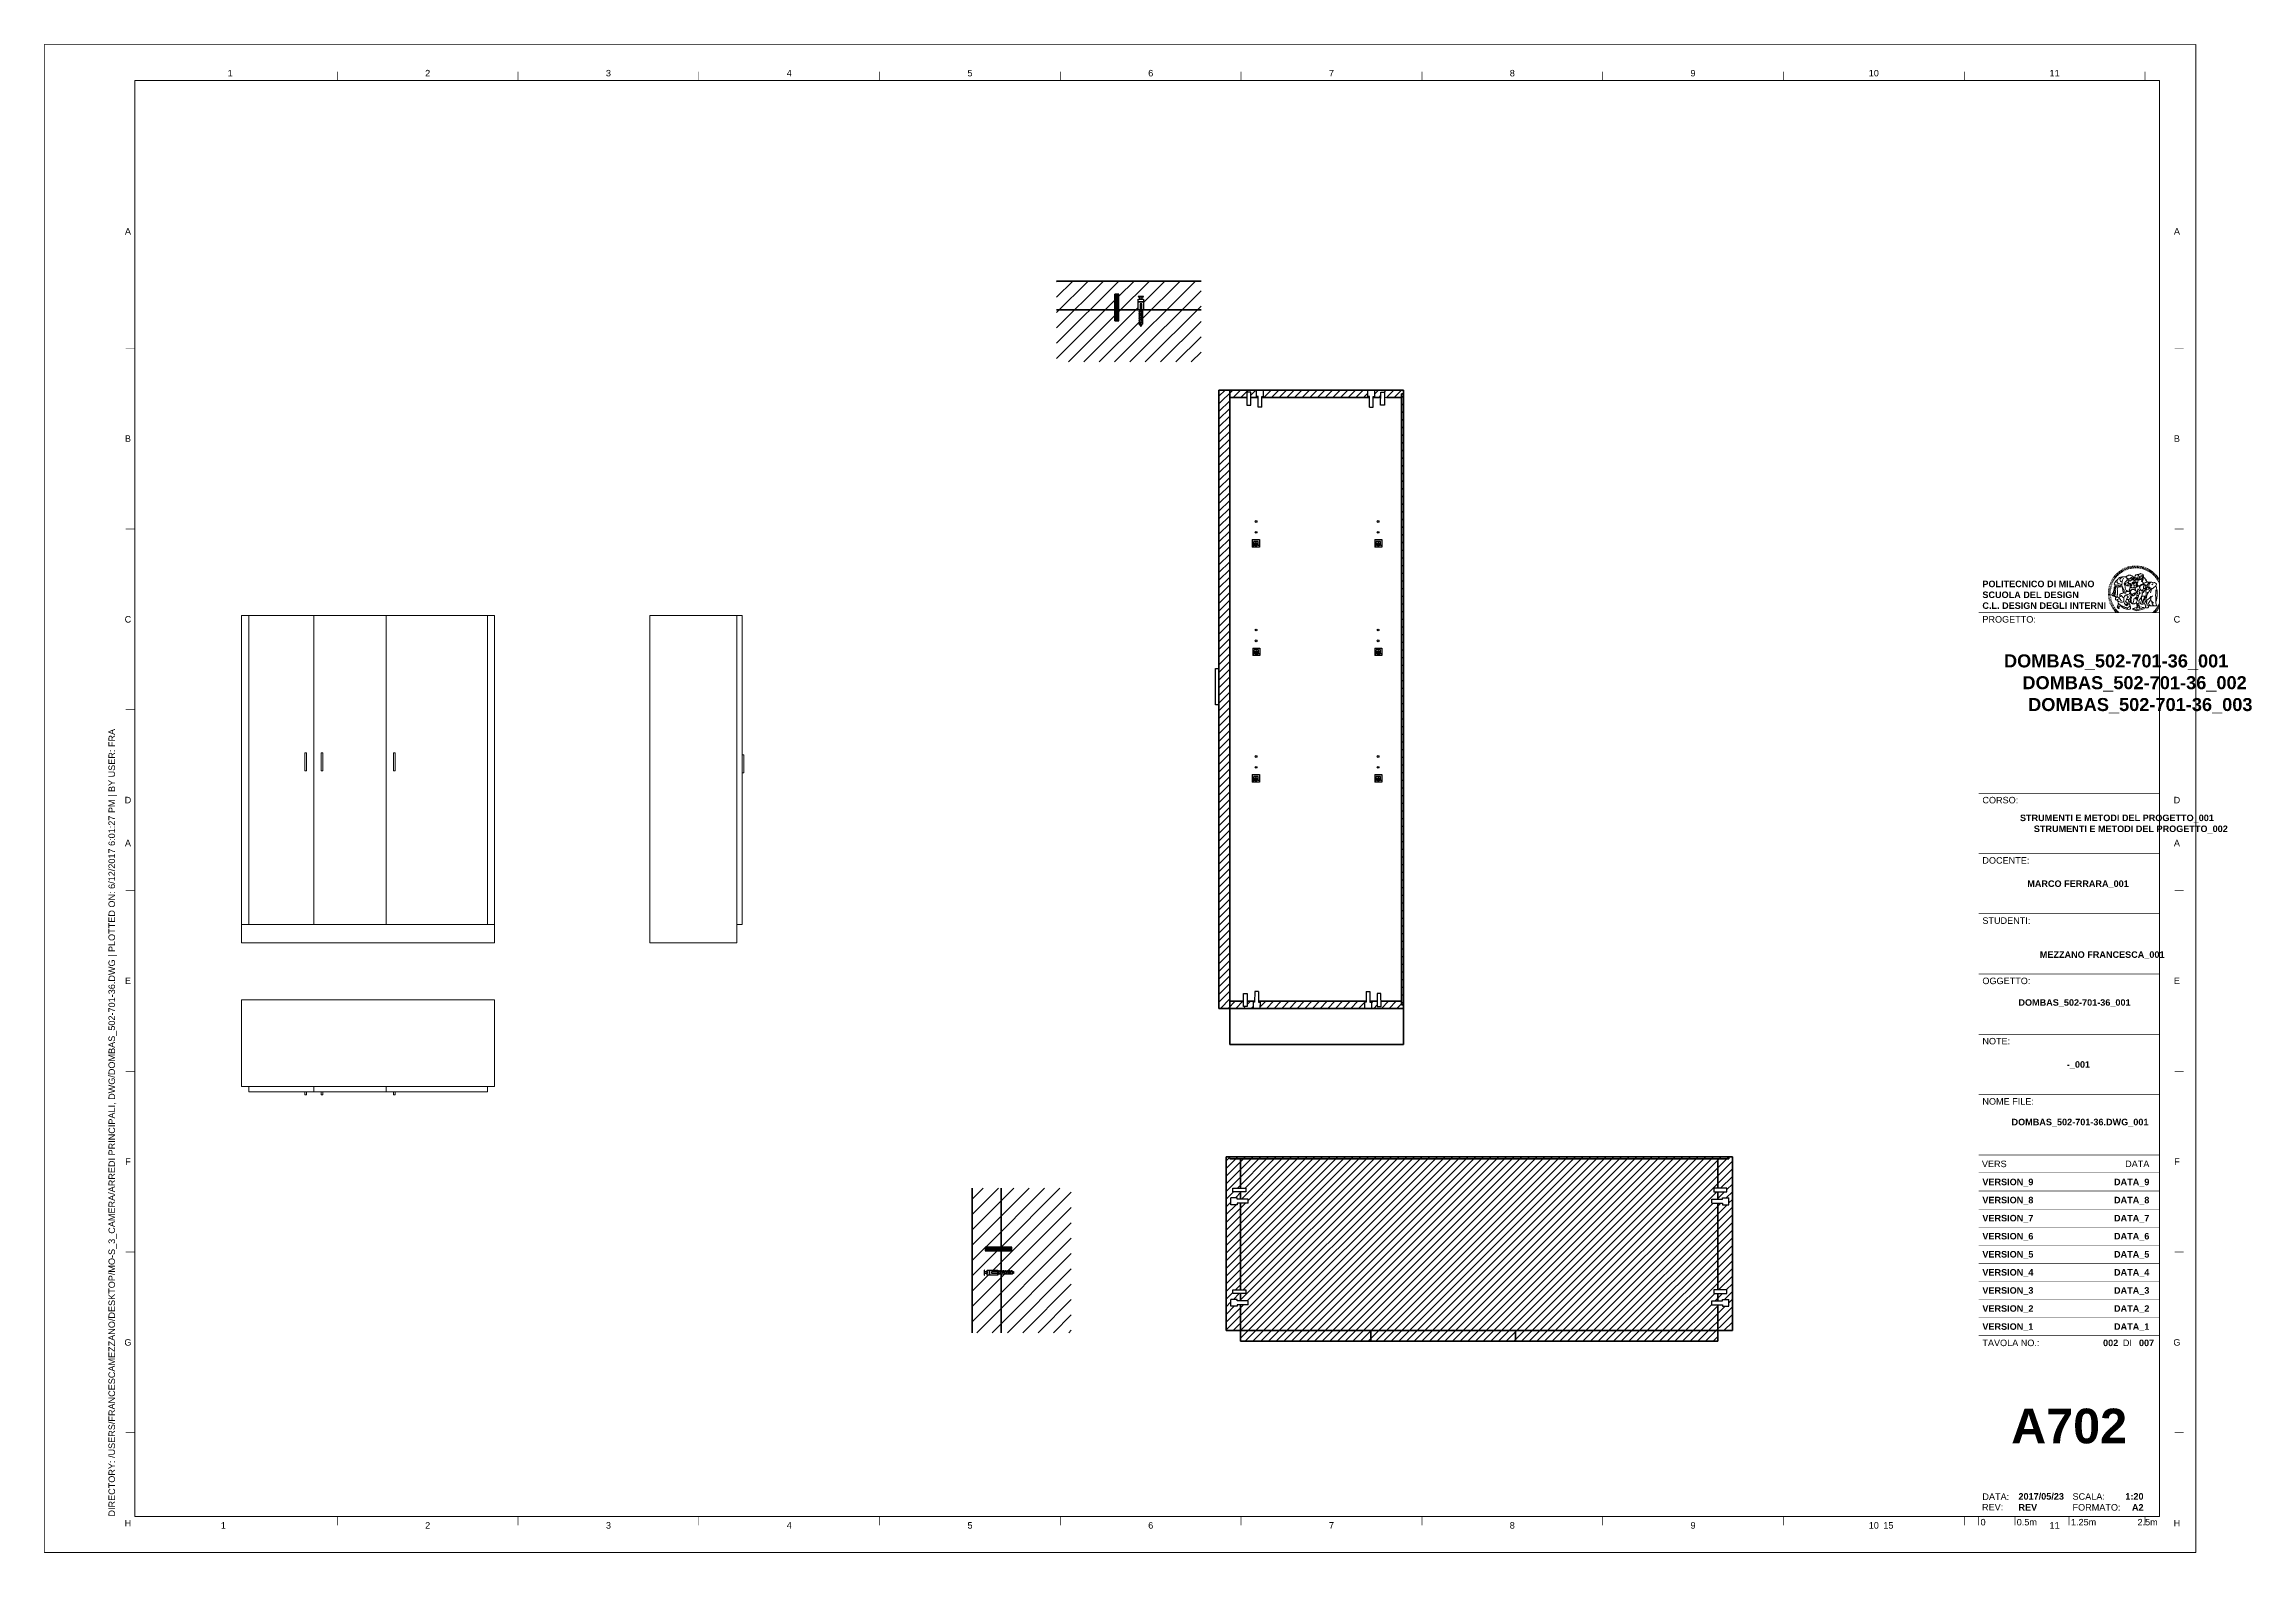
# Paper-space layout 'Layout2 (2)' of a CAD drawing. Header units: inches. Extents: x 0 to 610, y 2 to 420.
# The model-space entities are those that its viewports show. They can reach past a viewport. Long polylines and large blocks are cut down to what shows.
import ezdxf
from ezdxf.enums import TextEntityAlignment as Align

# ---------------------------------------------------------------- set-up
doc = ezdxf.new("R2010")
doc.units = ezdxf.units.IN
doc.header["$MEASUREMENT"] = 0
doc.set_wipeout_variables(frame=1)
for name, color, linetype, lineweight in [('A-FURN', 8, 'Continuous', 15), ('A-WALL-FULL-EXTR', 7, 'Continuous', 35), ('Arredi', 3, 'Continuous', 30), ('G-ANNO-LOGO', 3, 'Continuous', 18), ('G-ANNO-TEXT', 3, 'Continuous', 18), ('G-ANNO-TTLB', 3, 'Continuous', 18), ('quota', 4, 'Continuous', 5)]:
    doc.layers.add(name, color=color, linetype=linetype, lineweight=lineweight)
doc.layers.add('G-ANNO-NPLT', color=210, linetype='Continuous', lineweight=18, plot=False)
doc.layers.get('0').off()
doc.styles.add('ARIAL', font='Arial.ttf')
doc.styles.add('ARIAL-BOLD', font='Arial Bold.ttf')
doc.styles.add('E-ARIAL', font='Arial.ttf')
pattern_1 = [(45, (-183.2634, 440.9985), (-1.06066017, 1.06066017), [])]

psp = doc.layouts.new('Layout2 (2)')

# ---------------------------------------------------------------- texts
at = {"layer": 'G-ANNO-TEXT', "style": 'ARIAL'}
for s, p in [('1', (50.99, 411.49)), ('2', (105.64, 411.49)), ('3', (155.64, 411.49)), ('4', (205.64, 411.49)), ('5', (255.64, 411.49)), ('6', (305.64, 411.49)), ('7', (355.64, 411.49)), ('8', (405.64, 411.49)), ('9', (455.64, 411.49)), ('10', (505.64, 411.49)), ('11', (555.64, 411.49)), ('A', (22.73, 367.73)), ('A', (589.48, 367.73)), ('B', (22.73, 310.42)), ('B', (589.48, 310.42)), ('C', (22.73, 260.42)), ('D', (22.73, 210.42)), ('D', (589.48, 210.42)), ('A', (22.73, 198.53)), ('A', (589.48, 198.53)), ('E', (22.73, 160.42)), ('E', (589.48, 160.42)), ('F', (22.73, 110.42)), ('F', (589.48, 110.42)), ('G', (22.73, 60.42)), ('G', (589.48, 60.42)), ('H', (22.73, 10.42)), ('1', (49.13, 9.8)), ('2', (105.64, 9.8)), ('3', (155.64, 9.8)), ('4', (205.64, 9.8)), ('5', (255.64, 9.8)), ('6', (305.64, 9.8)), ('7', (355.64, 9.8)), ('8', (405.64, 9.8)), ('9', (455.64, 9.8)), ('10', (505.64, 9.8)), ('15', (509.67, 9.8)), ('11', (555.64, 9.8)), ('H', (589.48, 10.42))]:
    psp.add_text(s, height=1.8, dxfattribs=at).set_placement(p, align=Align.MIDDLE_CENTER)
for s, p in [('PROGETTO:', (535.67, 261.31)), ('CORSO:', (535.67, 211.31)), ('DOCENTE:', (535.67, 194.64)), ('STUDENTI:', (535.67, 177.98)), ('OGGETTO:', (535.67, 161.31)), ('NOTE:', (535.67, 144.64)), ('NOME FILE:', (535.67, 127.98)), ('TAVOLA NO.:', (535.67, 61.18))]:
    psp.add_text(s, height=1.8, dxfattribs=at).set_placement(p, align=Align.TOP_LEFT)
for s, p in [('VERS', (535.54, 109.79)), ('DI', (574.53, 60.28)), ('DATA:', (535.67, 17.74)), ('SCALA:', (560.61, 17.79)), ('REV:', (535.57, 14.84)), ('FORMATO:', (560.61, 14.79))]:
    psp.add_text(s, height=1.8, dxfattribs=at).set_placement(p, align=Align.MIDDLE_LEFT)
psp.add_text('DATA', height=1.8, dxfattribs=at).set_placement((581.86, 109.79), align=Align.MIDDLE_RIGHT)
at = {"layer": 'G-ANNO-TEXT', "style": 'E-ARIAL'}
psp.add_text('0', height=1.8, dxfattribs=at).set_placement((535.87, 11.59), align=Align.TOP_CENTER)
for s, p in [('0.5m', (545.17, 9.79)), ('1.25m', (560.17, 9.79))]:
    psp.add_text(s, height=1.8, dxfattribs=at).set_placement(p)
psp.add_text('2.5m', height=1.8, dxfattribs=at).set_placement((584.17, 9.79), align=Align.RIGHT)
at = {"layer": 'G-ANNO-TEXT', "insert": (17.35, 12.24), "char_height": 1.8, "attachment_point": 1, "rotation": 90, "style": 'ARIAL'}
psp.add_mtext_dynamic_manual_height_columns('DIRECTORY: /USERS/FRANCESCAMEZZANO/DESKTOP/MO-S_3_CAMERA/ARREDI PRINCIPALI, DWG/DOMBAS_502-701-36.DWG | PLOTTED ON: 6/12/2017 6:01:27 PM | BY USER: FRA', width=412.209, gutter_width=9, heights=[0], dxfattribs=at)
at = {"layer": 'G-ANNO-TEXT', "style": 'ARIAL-BOLD'}
for tag, p, s, height in [('DOMBAS_502-701-36_001', (541.65, 247.12), 'MONTERREY -', 3.6), ('DOMBAS_502-701-36_002', (546.74, 241.09), 'SIMPLEX -', 3.6), ('DOMBAS_502-701-36_003', (548.33, 235.05), 'CAMERA', 3.6), ('MEZZANO FRANCESCA_001', (551.55, 166.78), 'BAI XIAOMAN', 1.8), ('DOMBAS_502-701-36_001', (545.64, 153.53), 'CASSETTIERA NORDLI', 1.8), ('-_001', (559.03, 136.39), '-', 1.8), ('DOMBAS_502-701-36.DWG_001', (543.74, 120.47), 'DOMBAS_502-701-36.dwg', 1.8), ('A2', (577.04, 13.89), 'A1', 1.8)]:
    psp.add_attdef(tag, p, s, height=height, dxfattribs=at)
at = {"layer": 'G-ANNO-TEXT', "style": 'ARIAL-BOLD', "flags": 2}
for tag, p, s in [('STRUMENTI E METODI DEL PROGETTO_001', (546.06, 204.6), 'STRUMENTI E METODI'), ('STRUMENTI E METODI DEL PROGETTO_002', (549.9, 201.58), 'DEL PROGETTO'), ('MARCO FERRARA_001', (548.08, 186.4), 'MARCO FERRARA')]:
    psp.add_attdef(tag, p, s, height=1.8, dxfattribs=at)
at = {"layer": 'G-ANNO-TEXT', "style": 'ARIAL-BOLD'}
for tag, text, p in [('VERSION_9', '', (535.67, 104.79)), ('VERSION_8', '', (535.67, 99.79)), ('VERSION_7', '', (535.67, 94.79)), ('VERSION_6', '', (535.67, 89.79)), ('VERSION_5', '', (535.67, 84.79)), ('VERSION_4', '', (535.67, 79.79)), ('VERSION_3', '', (535.67, 74.79)), ('VERSION_2', '', (535.67, 69.79)), ('VERSION_1', 'A', (535.67, 64.79)), ('007', '999', (578.99, 60.28)), ('2017/05/23', '2017/05/23', (545.65, 17.82)), ('REV', 'A', (545.65, 14.8))]:
    psp.add_attdef(tag, text=text, height=1.8, dxfattribs=at).set_placement(p, align=Align.MIDDLE_LEFT)
for tag, text, p in [('DATA_9', '', (581.86, 104.79)), ('DATA_8', '', (581.86, 99.79)), ('DATA_7', '', (581.86, 94.79)), ('DATA_6', '', (581.86, 89.79)), ('DATA_5', '', (581.86, 84.79)), ('DATA_4', '', (581.86, 79.79)), ('DATA_3', '', (581.86, 74.79)), ('DATA_2', '', (581.86, 69.79)), ('002', '000', (573.25, 60.28)), ('DATA_1', 'YYYY.MM.DD', (581.86, 64.79)), ('1:20', '1:0000', (580.25, 17.82))]:
    psp.add_attdef(tag, text=text, height=1.8, dxfattribs=at).set_placement(p, align=Align.MIDDLE_RIGHT)
psp.add_attdef('A702', text='A000', height=9.6, dxfattribs=at).set_placement((559.67, 37.29), align=Align.MIDDLE_CENTER)

msp = doc.modelspace()

# ---------------------------------------------------------------- blocks, each defined once
blk = doc.blocks.new('logoPolimi')
for p, q in [((-1.41, 1.91), (-1.28, 1.74)), ((-1.32, 1.97), (-1.2, 1.8)), ((-1.22, 2.03), (-1.11, 1.85)), ((-1.13, 2.09), (-1.03, 1.9)), ((-1.03, 2.14), (-0.94, 1.95)), ((-0.93, 2.18), (-0.84, 1.99)), ((-0.83, 2.22), (-0.75, 2.03)), ((-0.72, 2.26), (-0.66, 2.06)), ((-0.61, 2.29), (-0.56, 2.09)), ((-0.51, 2.32), (-0.46, 2.11)), ((-0.4, 2.34), (-0.36, 2.13)), ((-0.29, 2.35), (-0.26, 2.14)), ((-0.18, 2.36), (-0.16, 2.15)), ((-0.07, 2.37), (-0.06, 2.16)), ((0.04, 2.37), (0.04, 2.16)), ((0.15, 2.36), (0.14, 2.16)), ((0.26, 2.36), (0.24, 2.15)), ((0.37, 2.34), (0.34, 2.13)), ((0.48, 2.32), (0.44, 2.12)), ((0.59, 2.3), (0.54, 2.09)), ((0.69, 2.27), (0.63, 2.07)), ((0.8, 2.23), (0.73, 2.03)), ((0.9, 2.19), (0.82, 2)), ((1, 2.15), (0.91, 1.96)), ((1.1, 2.1), (1, 1.91)), ((1.2, 2.04), (1.09, 1.86)), ((1.29, 1.99), (1.18, 1.81)), ((1.38, 1.92), (1.26, 1.75)), ((-2.37, 0.12), (-2.16, 0.11)), ((-2.37, 0.01), (-2.16, 0.01)), ((-2.36, 0.23), (-2.15, 0.21)), ((-2.35, 0.34), (-2.14, 0.31)), ((-2.33, 0.45), (-2.12, 0.41)), ((-2.3, 0.55), (-2.1, 0.51)), ((-2.28, 0.66), (-2.07, 0.6)), ((-2.24, 0.77), (-2.04, 0.7)), ((-2.2, 0.87), (-2.01, 0.79)), ((-2.16, 0.97), (-1.97, 0.89)), ((-2.11, 1.07), (-1.93, 0.98)), ((-2.06, 1.17), (-1.88, 1.07)), ((-2.01, 1.26), (-1.83, 1.15)), ((-1.94, 1.36), (-1.77, 1.24)), ((-1.88, 1.45), (-1.71, 1.32)), ((-1.84, 0.03), (-1.82, 0.35)), ((-1.81, 1.53), (-1.65, 1.4)), ((-1.74, 1.61), (-1.58, 1.47)), ((-1.73, 0.59), (-1.73, 0.59)), ((-1.73, 0.59), (-1.73, 0.59)), ((-1.66, 1.69), (-1.51, 1.54)), ((-1.65, 0.57), (-1.65, 0.57)), ((-1.59, 1.12), (-1.59, 1.12)), ((-1.58, 1.77), (-1.44, 1.61)), ((-1.51, 0.55), (-1.51, 0.55)), ((-1.51, 0.55), (-1.51, 0.55)), ((-1.49, 1.84), (-1.36, 1.68)), ((-1.31, 0.79), (-1.21, 0.75)), ((-1.21, 0.75), (-1.31, 0.79)), ((-1.21, 0.75), (-1.31, 0.79)), ((-1.21, 0.75), (-1.21, 0.75)), ((-1.21, 0.75), (-1.21, 0.75)), ((-1.19, 0.76), (-1.19, 0.76)), ((-1.19, 0.76), (-1.19, 0.76)), ((-1.17, 0.99), (-1.18, 0.99)), ((-1.18, 0.99), (-1.17, 0.99)), ((-1.16, 0.57), (-1.16, 0.57)), ((-1.16, 0.57), (-1.16, 0.57)), ((-1.1, 0.01), (-0.99, 0.06)), ((-0.99, 0.06), (-1.1, 0.01)), ((-0.99, 0.06), (-1.1, 0.01)), ((-0.99, 0.06), (-0.99, 0.06)), ((-0.99, 0.06), (-0.99, 0.06)), ((-0.97, 0.79), (-0.98, 0.79)), ((-0.89, 0.84), (-0.97, 0.79)), ((-0.97, 0.79), (-0.89, 0.84)), ((-0.96, 1.41), (-0.96, 1.41)), ((-0.96, 1.41), (-0.96, 1.41)), ((-0.89, 0.84), (-0.82, 0.87)), ((-0.82, 0.87), (-0.89, 0.84)), ((-0.89, 0.84), (-0.82, 0.87)), ((-0.88, 0.83), (-0.89, 0.84)), ((-0.85, 1.39), (-0.85, 1.39)), ((-0.85, 1.39), (-0.85, 1.39)), ((-0.84, 0.14), (-0.84, 0.14)), ((-0.77, 1.08), (-0.78, 1.08)), ((-0.78, 1.08), (-0.77, 1.08)), ((-0.61, 1.12), (-0.77, 1.08)), ((-0.77, 1.08), (-0.61, 1.12)), ((-0.77, 1.08), (-0.61, 1.12)), ((-0.75, 1.3), (-0.76, 1.29)), ((-0.76, 1.29), (-0.75, 1.3)), ((-0.65, 0.99), (-0.7, 0.96)), ((-0.69, 0.18), (-0.68, 0.18)), ((-0.66, 0.93), (-0.66, 0.93)), ((-0.66, 0.93), (-0.64, 0.93)), ((-0.66, 0.93), (-0.66, 0.93)), ((-0.66, 0.93), (-0.66, 0.93)), ((-0.63, 1.01), (-0.63, 1.01)), ((-0.63, 1.01), (-0.62, 1.01)), ((-0.63, 0.66), (-0.63, 0.66)), ((-0.6, 1.12), (-0.61, 1.12)), ((-0.61, 1.12), (-0.6, 1.12)), ((-0.61, 1.12), (-0.6, 1.12)), ((-0.61, 0.86), (-0.57, 0.85)), ((-0.57, 0.85), (-0.61, 0.86)), ((-0.61, 0.86), (-0.57, 0.85)), ((-0.53, 1.08), (-0.6, 1.12)), ((-0.6, 1.12), (-0.6, 1.11)), ((-0.6, 1.12), (-0.53, 1.08)), ((-0.57, 0.8), (-0.59, 0.8)), ((-0.57, 0.85), (-0.53, 0.84)), ((-0.57, 0.85), (-0.57, 0.85)), ((-0.57, 0.85), (-0.57, 0.85)), ((-0.57, 0.85), (-0.53, 0.84)), ((-0.56, 0.29), (-0.49, 0.48)), ((-0.56, 0.14), (-0.56, 0.29)), ((-0.5, 0.11), (-0.56, 0.14)), ((-0.53, 0.84), (-0.51, 0.84)), ((-0.53, 0.84), (-0.51, 0.84)), ((-0.53, 0.84), (-0.53, 0.84)), ((-0.51, 0.11), (-0.51, 0.11)), ((-0.51, 0.11), (-0.51, 0.11)), ((-0.34, 0.33), (-0.5, 0.11)), ((-0.49, 0.48), (-0.41, 0.55)), ((-0.42, 0.8), (-0.47, 0.79)), ((-0.42, 0.8), (-0.47, 0.79)), ((-0.47, 0.79), (-0.45, 0.76)), ((-0.47, 0.79), (-0.45, 0.76)), ((-0.45, 1.14), (-0.42, 1.11)), ((-0.42, 1.26), (-0.36, 1.22)), ((-0.41, 0.55), (-0.34, 0.49)), ((-0.4, 1.37), (-0.38, 1.38)), ((-0.39, 1.37), (-0.4, 1.37)), ((-0.35, 1.33), (-0.4, 1.37)), ((-0.39, 1.24), (-0.4, 1.23)), ((-0.38, 1.14), (-0.38, 1.14)), ((-0.34, 0.49), (-0.09, 0.48)), ((-0.16, 0.32), (-0.34, 0.33)), ((-0.14, 0.32), (-0.31, 0.34)), ((-0.28, 1.3), (-0.29, 1.3)), ((-0.28, 1.3), (-0.28, 1.3)), ((-0.16, 1.24), (-0.16, 1.25)), ((-0.16, 1.25), (-0.16, 1.25)), ((-0.16, 0.49), (-0.14, 0.64)), ((-0.06, 0.27), (-0.16, 0.32)), ((-0.1, 0.88), (-0.09, 0.87)), ((-0.08, 1.37), (-0.08, 1.38)), ((-0.08, 1.23), (-0.05, 1.21)), ((-0.05, 1.21), (-0.08, 1.23)), ((-0.08, 1.23), (-0.05, 1.21)), ((-0.03, 0.26), (-0.06, 0.27)), ((-0.05, 1.21), (-0.04, 1.21)), ((-0.04, 1.21), (-0.05, 1.21)), ((-0.04, 1.21), (-0.04, 1.21)), ((-0.04, 1.21), (-0.04, 1.21)), ((-0.04, 0.48), (-0.03, 0.26)), ((0.03, 1.15), (0.03, 1.15)), ((0.03, 0.66), (0.03, 0.67)), ((0.07, 0.58), (0.07, 0.57)), ((0.1, 1.18), (0.1, 1.18)), ((0.1, 0.84), (0.1, 0.84)), ((0.13, 1.32), (0.17, 1.19)), ((0.14, 0.71), (0.34, 0.65)), ((0.31, 0.56), (0.17, 0.63)), ((0.27, 1.61), (0.27, 1.61)), ((0.27, 1.61), (0.27, 1.61)), ((0.27, 1.61), (0.27, 1.61)), ((0.29, 1.29), (0.29, 1.29)), ((0.29, 1.29), (0.29, 1.29)), ((0.29, 1.29), (0.29, 1.29)), ((0.29, 1.29), (0.29, 1.29)), ((0.33, 0.49), (0.34, 0.49)), ((0.33, 0.03), (0.35, 0.03)), ((0.33, 0.03), (0.35, 0.03)), ((0.34, 0.65), (0.34, 0.64)), ((0.35, 0.03), (0.57, 0.06)), ((0.35, 0.03), (0.57, 0.06)), ((0.35, 0.03), (0.35, 0.03)), ((0.35, 0.03), (0.35, 0.03)), ((0.38, 1.36), (0.37, 1.35)), ((0.38, 0.34), (0.37, 0.34)), ((0.38, 0.34), (0.38, 0.34)), ((0.43, 0.67), (0.39, 0.64)), ((0.49, 1.05), (0.51, 1.13)), ((0.51, 1.13), (0.49, 1.05)), ((0.49, 1.05), (0.51, 1.13)), ((0.51, 1.31), (0.5, 1.29)), ((0.51, 1.13), (0.52, 1.23)), ((0.52, 1.23), (0.51, 1.23)), ((0.51, 1.23), (0.52, 1.23)), ((0.52, 1.23), (0.51, 1.13)), ((0.51, 1.13), (0.52, 1.23)), ((0.52, 1.24), (0.6, 1.37)), ((0.52, 1.23), (0.6, 1.36)), ((0.6, 1.36), (0.52, 1.23)), ((0.52, 1.23), (0.52, 1.23)), ((0.52, 1.23), (0.52, 1.24)), ((0.52, 1.23), (0.52, 1.23)), ((0.55, 1.07), (0.53, 1.06)), ((0.53, 1.04), (0.53, 1.06)), ((0.53, 1.05), (0.53, 1.04)), ((0.54, 0.3), (0.63, 0.32)), ((0.54, -0.08), (0.61, 0.06)), ((0.61, 0.06), (0.54, -0.08)), ((0.54, -0.08), (0.61, 0.06)), ((0.56, 0.19), (0.59, 0.21)), ((0.57, 1.07), (0.57, 1.07)), ((0.57, 1.07), (0.57, 1.07)), ((0.57, 1.07), (0.57, 1.07)), ((0.57, 1.07), (0.57, 1.07)), ((0.57, 1.07), (0.57, 1.07)), ((0.57, 1.07), (0.57, 1.07)), ((0.57, 1.07), (0.57, 1.07)), ((0.58, 0.3), (0.59, 0.29)), ((0.59, 0.78), (0.59, 0.79)), ((0.59, 0.79), (0.59, 0.79)), ((0.59, 0.79), (0.59, 0.79)), ((0.59, 0.79), (0.59, 0.78)), ((0.61, 0.06), (0.6, 0.07)), ((0.6, 0.07), (0.61, 0.06)), ((0.61, 0.06), (0.61, 0.07)), ((0.62, 0.21), (0.65, 0.22)), ((0.64, 1.37), (0.65, 1.37)), ((0.69, 0.86), (0.68, 0.86)), ((0.68, 0.86), (0.69, 0.86)), ((0.68, 0.76), (0.68, 0.76)), ((0.76, 0.26), (0.76, 0.26)), ((0.82, 0.35), (0.84, 0.36)), ((0.82, 0.35), (0.82, 0.35)), ((0.84, 0.36), (0.84, 0.37)), ((0.85, 0.34), (1.05, 0.35)), ((0.93, 1.05), (0.93, 1.05)), ((0.93, 1.05), (0.93, 1.05)), ((0.93, 1.05), (0.93, 1.04)), ((0.93, 1.05), (0.93, 1.05)), ((0.97, 0.66), (0.96, 0.66)), ((1.01, 0.97), (0.98, 0.96)), ((1.17, 0.96), (1.17, 0.95)), ((1.17, 0.95), (1.17, 0.95)), ((1.34, 0.37), (1.26, 0.04)), ((1.27, 0.37), (1.27, 0.38)), ((1.28, 0.95), (1.28, 0.95)), ((1.47, 1.86), (1.34, 1.69)), ((1.37, 0.73), (1.46, 0.81)), ((1.41, 0.4), (1.41, 0.41)), ((1.56, 1.79), (1.42, 1.63)), ((1.64, 1.71), (1.49, 1.56)), ((1.49, 0.9), (1.57, 0.92)), ((1.72, 1.63), (1.56, 1.49)), ((1.67, 0.6), (1.57, 0.53)), ((1.79, 1.55), (1.63, 1.41)), ((1.86, 1.47), (1.7, 1.34)), ((1.93, 1.38), (1.76, 1.26)), ((1.99, 1.29), (1.81, 1.17)), ((2.05, 1.19), (1.87, 1.09)), ((2.1, 1.1), (1.92, 1)), ((2.15, 1), (1.96, 0.91)), ((2.19, 0.9), (2, 0.82)), ((2.23, 0.79), (2.04, 0.72)), ((2.27, 0.69), (2.07, 0.63)), ((2.3, 0.58), (2.09, 0.53)), ((2.32, 0.47), (2.12, 0.43)), ((2.34, 0.37), (2.13, 0.33)), ((2.36, 0.26), (2.15, 0.23)), ((2.37, 0.15), (2.16, 0.13)), ((2.37, 0.04), (2.16, 0.03)), ((-2.37, -0.1), (-2.16, -0.09)), ((-2.36, -0.21), (-2.15, -0.19)), ((-2.35, -0.32), (-2.14, -0.29)), ((-2.33, -0.43), (-2.12, -0.39)), ((-2.31, -0.54), (-2.1, -0.49)), ((-2.28, -0.65), (-2.08, -0.59)), ((-2.25, -0.75), (-2.05, -0.69)), ((-2.21, -0.86), (-2.02, -0.78)), ((-2.17, -0.96), (-1.98, -0.87)), ((-2.12, -1.06), (-1.93, -0.96)), ((-2.07, -1.16), (-1.89, -1.05)), ((-2.04, -0.15), (-1.97, -0.2)), ((-2.01, -1.25), (-1.84, -1.14)), ((-1.95, -1.34), (-1.78, -1.22)), ((-1.89, -1.43), (-1.72, -1.31)), ((-1.82, -1.52), (-1.66, -1.38)), ((-1.75, -1.6), (-1.59, -1.46)), ((-1.67, -1.68), (-1.52, -1.53)), ((-1.58, -0.12), (-1.6, -0.18)), ((-1.6, -0.18), (-1.58, -0.28)), ((-1.57, -0.54), (-1.59, -0.54)), ((-1.59, -0.54), (-1.59, -0.54)), ((-1.59, -1.76), (-1.45, -1.6)), ((-1.56, -0.32), (-1.56, -0.31)), ((-1.56, -0.31), (-1.56, -0.31)), ((-1.53, -0.65), (-1.53, -0.65)), ((-1.53, -0.65), (-1.53, -0.65)), ((-1.51, -1.83), (-1.37, -1.67)), ((-1.48, -0.86), (-1.48, -0.85)), ((-1.42, -0.37), (-1.42, -0.37)), ((-1.42, -1.9), (-1.29, -1.73)), ((-1.38, -0.46), (-1.38, -0.46)), ((-1.33, -1.96), (-1.21, -1.79)), ((-1.31, -0.24), (-1.31, -0.23)), ((-1.31, -0.23), (-1.31, -0.24)), ((-1.24, -2.02), (-1.13, -1.84)), ((-1.23, -0.19), (-1.23, -0.19)), ((-1.23, -0.19), (-1.23, -0.19)), ((-1.23, -0.19), (-1.23, -0.19)), ((-1.23, -0.19), (-1.23, -0.19)), ((-1.01, -0.39), (-1.02, -0.39)), ((-1.02, -0.39), (-1.01, -0.39)), ((-1.02, -0.7), (-1.02, -0.7)), ((-1.02, -0.7), (-1.02, -0.7)), ((-1.02, -0.7), (-1.02, -0.7)), ((-0.79, -0.51), (-0.83, -0.58)), ((-0.83, -0.58), (-0.79, -0.51)), ((-0.83, -0.58), (-0.79, -0.51)), ((-0.78, -1.05), (-0.83, -0.94)), ((-0.83, -0.94), (-0.78, -1.05)), ((-0.83, -0.94), (-0.83, -0.94)), ((-0.83, -0.94), (-0.78, -1.05)), ((-0.82, -1.23), (-0.82, -1.23)), ((-0.82, -1.23), (-0.77, -1.23)), ((-0.77, -1.23), (-0.82, -1.23)), ((-0.82, -1.23), (-0.82, -1.23)), ((-0.77, -1.23), (-0.82, -1.23)), ((-0.75, -0.96), (-0.8, -0.89)), ((-0.8, -0.89), (-0.79, -0.92)), ((-0.79, -0.92), (-0.8, -0.89)), ((-0.8, -0.89), (-0.75, -0.96)), ((-0.79, -0.92), (-0.8, -0.89)), ((-0.8, -0.89), (-0.8, -0.89)), ((-0.8, -0.89), (-0.75, -0.96)), ((-0.79, -0.92), (-0.78, -0.95)), ((-0.78, -0.95), (-0.79, -0.92)), ((-0.78, -0.95), (-0.79, -0.92)), ((-0.77, -0.49), (-0.78, -0.48)), ((-0.78, -0.48), (-0.77, -0.49)), ((-0.78, -0.95), (-0.76, -1)), ((-0.76, -1), (-0.78, -0.95)), ((-0.76, -1), (-0.78, -0.95)), ((-0.71, -0.89), (-0.75, -0.87)), ((-0.75, -0.87), (-0.71, -0.89)), ((-0.75, -0.87), (-0.71, -0.89)), ((-0.72, -1.01), (-0.75, -0.96)), ((-0.75, -0.96), (-0.72, -1.01)), ((-0.75, -0.96), (-0.72, -1.01)), ((-0.64, -0.93), (-0.71, -0.89)), ((-0.71, -0.89), (-0.64, -0.93)), ((-0.71, -0.89), (-0.64, -0.93)), ((-0.66, -0.53), (-0.66, -0.53)), ((-0.66, -0.53), (-0.66, -0.53)), ((-0.66, -0.53), (-0.66, -0.53)), ((-0.39, -0.81), (-0.51, -0.69)), ((-0.51, -1.04), (-0.5, -1.04)), ((-0.48, -0.42), (-0.48, -0.42)), ((-0.48, -0.42), (-0.48, -0.42)), ((-0.48, -0.42), (-0.48, -0.42)), ((-0.41, -0.51), (-0.41, -0.51)), ((-0.38, -0.05), (-0.39, -0.12)), ((-0.39, -0.12), (-0.37, -0.1)), ((-0.35, -0.14), (-0.37, -0.08)), ((-0.37, -0.09), (-0.37, -0.09)), ((-0.33, -0.12), (-0.35, -0.14)), ((-0.32, -0.14), (-0.35, -0.14)), ((-0.35, -0.18), (-0.34, -0.22)), ((-0.34, -0.08), (-0.29, -0.16)), ((-0.34, -0.22), (-0.34, -0.22)), ((-0.27, -0.17), (-0.32, -0.14)), ((-0.25, -0.91), (-0.26, -0.9)), ((-0.26, -1.29), (0.1, -1.2)), ((0.1, -1.2), (-0.26, -1.29)), ((0.08, -1.4), (-0.26, -1.29)), ((-0.26, -1.29), (0.08, -1.4)), ((-0.26, -1.38), (-0.26, -1.29)), ((-0.26, -1.29), (-0.26, -1.29)), ((-0.26, -1.29), (-0.26, -1.38)), ((-0.26, -1.29), (0.08, -1.4)), ((-0.26, -1.29), (-0.26, -1.29)), ((0.08, -1.49), (-0.26, -1.38)), ((-0.26, -1.38), (0.09, -1.49)), ((-0.14, -0.15), (-0.16, -0.13)), ((-0.11, -0.04), (-0.12, -0.05)), ((-0.04, -0.41), (-0.01, -0.44)), ((-0.01, -0.44), (-0.04, -0.41)), ((-0.04, -0.41), (-0.01, -0.44)), ((0.07, -0.84), (0.07, -0.84)), ((0.07, -0.84), (0.07, -0.84)), ((0.1, -1.2), (0.08, -1.32)), ((0.08, -1.32), (0.13, -1.2)), ((0.08, -1.4), (0.72, -1.22)), ((0.72, -1.22), (0.08, -1.4)), ((0.08, -1.4), (0.72, -1.22)), ((0.72, -1.31), (0.08, -1.49)), ((0.08, -1.44), (0.08, -1.4)), ((0.08, -1.4), (0.08, -1.44)), ((0.08, -1.4), (0.08, -1.49)), ((0.08, -1.49), (0.08, -1.44)), ((0.08, -1.44), (0.08, -1.44)), ((0.08, -1.44), (0.08, -1.45)), ((0.08, -1.45), (0.08, -1.46)), ((0.08, -1.46), (0.08, -1.49)), ((0.1, -1.01), (0.09, -0.86)), ((0.1, -1.01), (0.09, -0.86)), ((0.09, -1.49), (0.72, -1.31)), ((0.1, -1.2), (0.12, -1.04)), ((0.12, -1.04), (0.1, -1.2)), ((0.13, -1.2), (0.1, -1.2)), ((0.1, -1.2), (0.13, -1.2)), ((0.13, -1.2), (0.1, -1.2)), ((0.1, -1.2), (0.1, -1.2)), ((0.11, -0.44), (0.11, -0.44)), ((0.11, -0.44), (0.11, -0.44)), ((0.12, -0.21), (0.12, -0.21)), ((0.12, -0.21), (0.12, -0.21)), ((0.12, -0.21), (0.12, -0.21)), ((0.12, -0.21), (0.12, -0.21)), ((0.12, -0.21), (0.12, -0.21)), ((0.12, -0.21), (0.12, -0.21)), ((0.12, -0.21), (0.12, -0.21)), ((0.12, -0.21), (0.12, -0.21)), ((0.12, -0.21), (0.12, -0.21)), ((0.12, -0.21), (0.12, -0.21)), ((0.12, -0.21), (0.12, -0.21)), ((0.12, -0.21), (0.12, -0.21)), ((0.12, -0.21), (0.12, -0.21)), ((0.12, -0.56), (0.14, -0.53)), ((0.14, -0.53), (0.12, -0.56)), ((0.12, -0.56), (0.14, -0.53)), ((0.12, -1.04), (0.12, -1.04)), ((0.12, -1.04), (0.12, -1.04)), ((0.12, -1.04), (0.12, -1.04)), ((0.21, -0.99), (0.13, -1.2)), ((0.13, -1.2), (0.21, -0.99)), ((0.36, -1.14), (0.13, -1.2)), ((0.13, -1.2), (0.26, -1.17)), ((0.14, -0.53), (0.16, -0.49)), ((0.16, -0.49), (0.14, -0.53)), ((0.14, -0.53), (0.16, -0.49)), ((0.16, -0.49), (0.16, -0.49)), ((0.16, -0.49), (0.16, -0.49)), ((0.28, -1.19), (0.21, -0.99)), ((0.21, -0.99), (0.31, -1.27)), ((0.24, -0.17), (0.24, -0.16)), ((0.24, -0.16), (0.24, -0.17)), ((0.25, -0.84), (0.25, -0.88)), ((0.25, -0.88), (0.25, -0.84)), ((0.25, -0.88), (0.25, -0.84)), ((0.25, -0.88), (0.29, -1.17)), ((0.26, -0.88), (0.25, -0.88)), ((0.31, -1.27), (0.25, -0.88)), ((0.26, -1.17), (0.28, -1.16)), ((0.28, -1.16), (0.36, -1.14)), ((0.29, -1.17), (0.28, -1.19)), ((0.36, -1.14), (0.72, -1.22)), ((0.72, -1.22), (0.36, -1.14)), ((0.49, -0.31), (0.49, -0.31)), ((0.49, -0.31), (0.49, -0.31)), ((0.5, -0.27), (0.5, -0.27)), ((0.51, -0.27), (0.51, -0.27)), ((0.72, -0.81), (0.75, -0.89)), ((0.72, -1.22), (0.72, -1.31)), ((0.72, -1.31), (0.72, -1.22)), ((0.74, -0.23), (0.74, -0.23)), ((0.74, -0.23), (0.75, -0.24)), ((0.75, -0.23), (0.75, -0.23)), ((0.86, -0.25), (0.82, -0.34)), ((0.87, -0.22), (0.86, -0.23)), ((0.87, -0.22), (0.86, -0.25)), ((0.96, -0.58), (0.96, -0.57)), ((1.05, -1.05), (1.04, -1.05)), ((1.19, -2.05), (1.08, -1.87)), ((1.28, -2), (1.17, -1.82)), ((1.37, -1.93), (1.25, -1.76)), ((1.31, -0.27), (1.3, -0.26)), ((1.3, -0.26), (1.3, -0.26)), ((1.3, -0.26), (1.3, -0.26)), ((1.3, -0.26), (1.31, -0.27)), ((1.3, -0.26), (1.3, -0.26)), ((1.46, -1.87), (1.33, -1.7)), ((1.54, -1.8), (1.41, -1.64)), ((1.63, -1.72), (1.48, -1.57)), ((1.71, -1.65), (1.55, -1.5)), ((1.78, -1.57), (1.62, -1.43)), ((1.85, -1.48), (1.69, -1.35)), ((1.92, -1.39), (1.75, -1.27)), ((1.98, -1.3), (1.81, -1.19)), ((2.04, -1.21), (1.86, -1.1)), ((2.09, -1.11), (1.91, -1.01)), ((2.14, -1.01), (1.95, -0.92)), ((2.19, -0.91), (1.99, -0.83)), ((2.23, -0.81), (2.03, -0.74)), ((2.26, -0.7), (2.06, -0.64)), ((2.29, -0.6), (2.09, -0.55)), ((2.32, -0.49), (2.11, -0.45)), ((2.34, -0.38), (2.13, -0.35)), ((2.35, -0.27), (2.15, -0.25)), ((2.37, -0.08), (2.16, -0.07)), ((2.36, -0.16), (2.16, -0.15)), ((-1.14, -2.08), (-1.04, -1.89)), ((-1.04, -2.13), (-0.95, -1.94)), ((-0.94, -2.18), (-0.86, -1.98)), ((-0.84, -2.22), (-0.77, -2.02)), ((-0.74, -2.25), (-0.67, -2.05)), ((-0.63, -2.29), (-0.57, -2.08)), ((-0.52, -2.31), (-0.48, -2.11)), ((-0.42, -2.33), (-0.38, -2.13)), ((-0.31, -2.35), (-0.28, -2.14)), ((-0.2, -2.36), (-0.18, -2.15)), ((-0.09, -2.37), (-0.08, -2.16)), ((0.03, -2.37), (0.02, -2.16)), ((0.14, -2.37), (0.12, -2.16)), ((0.25, -2.36), (0.22, -2.15)), ((0.35, -2.34), (0.32, -2.14)), ((0.46, -2.32), (0.42, -2.12)), ((0.57, -2.3), (0.52, -2.1)), ((0.68, -2.27), (0.62, -2.07)), ((0.78, -2.24), (0.71, -2.04)), ((0.89, -2.2), (0.81, -2)), ((0.99, -2.15), (0.9, -1.96)), ((1.09, -2.11), (0.99, -1.92))]:
    blk.add_line(p, q)
for points in [[(-1.9, 0.12), (-1.94, 0.02), (-2.05, -0.09), (-2.05, -0.09)], [(-1.86, 0.38), (-1.86, 0.38), (-1.87, 0.19), (-1.9, 0.12)], [(-1.76, 0.6), (-1.76, 0.6), (-1.84, 0.57), (-1.86, 0.38)], [(-1.86, -0.04), (-1.84, 0.02), (-1.84, 0.03), (-1.84, 0.03)], [(-1.82, 0.78), (-1.83, 0.8), (-1.85, 0.86), (-1.83, 0.88)], [(-1.82, 0.78), (-1.83, 0.8), (-1.85, 0.86), (-1.83, 0.88)], [(-1.83, 0.88), (-1.81, 0.9), (-1.76, 0.96), (-1.76, 0.96)], [(-1.83, 0.88), (-1.81, 0.9), (-1.76, 0.96), (-1.76, 0.96)], [(-1.76, 0.6), (-1.83, 0.7), (-1.78, 0.74), (-1.78, 0.74)], [(-1.78, 0.74), (-1.79, 0.74), (-1.83, 0.7), (-1.76, 0.6)], [(-1.78, 0.74), (-1.8, 0.76), (-1.81, 0.78), (-1.82, 0.78)], [(-1.78, 0.74), (-1.8, 0.76), (-1.81, 0.78), (-1.82, 0.78)], [(-1.82, 0.35), (-1.81, 0.5), (-1.73, 0.59), (-1.73, 0.59)], [(-1.82, -0.19), (-1.73, -0.07), (-1.75, 0.14), (-1.75, 0.3)], [(-1.75, 0.33), (-1.75, 0.17), (-1.73, -0.05), (-1.8, -0.17)], [(-1.78, 0.74), (-1.75, 0.72), (-1.72, 0.69), (-1.68, 0.7)], [(-1.68, 0.7), (-1.72, 0.69), (-1.75, 0.72), (-1.78, 0.74)], [(-1.68, 0.7), (-1.72, 0.69), (-1.75, 0.72), (-1.78, 0.74)], [(-1.78, 0.74), (-1.78, 0.74), (-1.78, 0.74), (-1.78, 0.74)], [(-1.76, 0.96), (-1.68, 1.1), (-1.59, 1.12), (-1.59, 1.12)], [(-1.76, 0.96), (-1.68, 1.1), (-1.6, 1.12), (-1.6, 1.12)], [(-1.73, 0.59), (-1.74, 0.59), (-1.75, 0.6), (-1.76, 0.6)], [(-1.73, 0.59), (-1.74, 0.59), (-1.75, 0.6), (-1.76, 0.6)], [(-1.75, 0.3), (-1.76, 0.47), (-1.65, 0.57), (-1.65, 0.57)], [(-1.65, 0.57), (-1.65, 0.57), (-1.76, 0.5), (-1.75, 0.33)], [(-1.65, 0.57), (-1.68, 0.58), (-1.7, 0.58), (-1.73, 0.59)], [(-1.65, 0.57), (-1.68, 0.58), (-1.7, 0.58), (-1.73, 0.59)], [(-1.5, 0.71), (-1.53, 0.74), (-1.61, 0.71), (-1.68, 0.7)], [(-1.68, 0.7), (-1.61, 0.71), (-1.53, 0.73), (-1.5, 0.71)], [(-1.5, 0.71), (-1.53, 0.73), (-1.61, 0.71), (-1.68, 0.7)], [(-1.51, 0.55), (-1.56, 0.56), (-1.61, 0.56), (-1.65, 0.57)], [(-1.65, 0.57), (-1.61, 0.56), (-1.56, 0.56), (-1.51, 0.55)], [(-1.51, 0.55), (-1.56, 0.56), (-1.61, 0.56), (-1.65, 0.57)], [(-1.59, 1.12), (-1.6, 1.06), (-1.61, 0.99), (-1.61, 0.97)], [(-1.61, 0.97), (-1.61, 0.99), (-1.6, 1.06), (-1.59, 1.12)], [(-1.61, 0.97), (-1.61, 0.99), (-1.6, 1.06), (-1.59, 1.12)], [(-1.61, 0.97), (-1.61, 0.95), (-1.56, 0.88), (-1.54, 0.87)], [(-1.54, 0.87), (-1.56, 0.88), (-1.61, 0.95), (-1.61, 0.97)], [(-1.54, 0.87), (-1.56, 0.88), (-1.61, 0.96), (-1.61, 0.97)], [(-1.59, 1.12), (-1.59, 1.13), (-1.59, 1.15), (-1.58, 1.16)], [(-1.59, 1.12), (-1.59, 1.13), (-1.59, 1.15), (-1.58, 1.16)], [(-1.58, 1.16), (-1.57, 1.21), (-1.52, 1.23), (-1.49, 1.25)], [(-1.58, 1.16), (-1.57, 1.21), (-1.52, 1.23), (-1.49, 1.25)], [(-1.58, 0.36), (-1.58, 0.48), (-1.51, 0.55), (-1.51, 0.55)], [(-1.51, 0.55), (-1.51, 0.55), (-1.58, 0.48), (-1.58, 0.36)], [(-1.51, 0.55), (-1.51, 0.55), (-1.58, 0.48), (-1.58, 0.36)], [(-1.55, 0.04), (-1.55, 0.08), (-1.58, 0.25), (-1.58, 0.36)], [(-1.58, 0.36), (-1.58, 0.25), (-1.55, 0.08), (-1.55, 0.04)], [(-1.58, 0.36), (-1.58, 0.25), (-1.55, 0.08), (-1.55, 0.04)], [(-1.58, -0.12), (-1.57, -0.06), (-1.55, 0.02), (-1.55, 0.04)], [(-1.55, 0.04), (-1.55, 0.02), (-1.57, -0.06), (-1.58, -0.12)], [(-1.55, 0.04), (-1.55, 0.02), (-1.56, -0.04), (-1.57, -0.1)], [(-1.54, 0.87), (-1.52, 0.85), (-1.47, 0.83), (-1.44, 0.83)], [(-1.44, 0.83), (-1.47, 0.83), (-1.52, 0.85), (-1.54, 0.87)], [(-1.45, 0.83), (-1.47, 0.83), (-1.52, 0.85), (-1.54, 0.87)], [(-1.51, 0.55), (-1.33, 0.54), (-1.16, 0.57), (-1.16, 0.57)], [(-1.16, 0.57), (-1.16, 0.57), (-1.33, 0.54), (-1.51, 0.55)], [(-1.16, 0.57), (-1.16, 0.57), (-1.33, 0.54), (-1.51, 0.55)], [(-1.5, 0.71), (-1.46, 0.68), (-1.4, 0.62), (-1.33, 0.66)], [(-1.33, 0.66), (-1.4, 0.62), (-1.46, 0.68), (-1.5, 0.71)], [(-1.33, 0.66), (-1.4, 0.62), (-1.46, 0.68), (-1.5, 0.71)], [(-1.49, 1.25), (-1.46, 1.26), (-1.42, 1.33), (-1.39, 1.36)], [(-1.49, 1.25), (-1.46, 1.27), (-1.43, 1.34), (-1.39, 1.36)], [(-1.31, 0.79), (-1.33, 0.79), (-1.42, 0.83), (-1.45, 0.83)], [(-1.44, 0.83), (-1.42, 0.83), (-1.33, 0.79), (-1.31, 0.79)], [(-1.31, 0.79), (-1.33, 0.79), (-1.42, 0.83), (-1.44, 0.83)], [(-1.35, 1.1), (-1.4, 1.17), (-1.36, 1.23), (-1.29, 1.31)], [(-1.29, 1.31), (-1.36, 1.23), (-1.4, 1.17), (-1.35, 1.1)], [(-1.35, 1.1), (-1.4, 1.17), (-1.36, 1.23), (-1.29, 1.31)], [(-1.39, 1.36), (-1.35, 1.38), (-1.26, 1.4), (-1.19, 1.41)], [(-1.39, 1.36), (-1.35, 1.38), (-1.26, 1.4), (-1.19, 1.41)], [(-1.18, 0.99), (-1.24, 0.97), (-1.3, 1.03), (-1.35, 1.1)], [(-1.35, 1.1), (-1.3, 1.03), (-1.24, 0.97), (-1.18, 0.99)], [(-1.18, 1), (-1.24, 0.97), (-1.3, 1.03), (-1.35, 1.1)], [(-1.33, 0.66), (-1.28, 0.7), (-1.23, 0.73), (-1.21, 0.75)], [(-1.21, 0.75), (-1.23, 0.73), (-1.28, 0.7), (-1.33, 0.66)], [(-1.21, 0.75), (-1.23, 0.73), (-1.28, 0.7), (-1.33, 0.66)], [(-1.29, 1.31), (-1.22, 1.39), (-1.01, 1.41), (-0.96, 1.41)], [(-0.96, 1.41), (-1.01, 1.41), (-1.22, 1.39), (-1.29, 1.31)], [(-1.29, 1.31), (-1.22, 1.39), (-1.01, 1.41), (-0.96, 1.41)], [(-1.24, -0.02), (-1.21, -0.01), (-1.1, 0.01), (-1.1, 0.01)], [(-1.1, 0.01), (-1.1, 0.01), (-1.21, -0.01), (-1.24, -0.02)], [(-1.1, 0.01), (-1.1, 0.01), (-1.21, -0.01), (-1.24, -0.02)], [(-1.21, 0.75), (-1.2, 0.75), (-1.19, 0.76), (-1.19, 0.76)], [(-1.19, 0.76), (-1.19, 0.76), (-1.2, 0.75), (-1.21, 0.75)], [(-1.19, 0.76), (-1.19, 0.76), (-1.2, 0.76), (-1.21, 0.75)], [(-1.19, 1.41), (-1.11, 1.43), (-0.97, 1.41), (-0.97, 1.41)], [(-1.19, 1.41), (-1.12, 1.43), (-0.98, 1.41), (-0.98, 1.41)], [(-1.19, 0.76), (-1.19, 0.77), (-1.18, 0.78), (-1.18, 0.79)], [(-1.18, 0.79), (-1.18, 0.78), (-1.19, 0.77), (-1.19, 0.76)], [(-1.19, 0.76), (-1.19, 0.77), (-1.19, 0.78), (-1.18, 0.79)], [(-1.18, 0.68), (-1.18, 0.68), (-1.19, 0.71), (-1.19, 0.76)], [(-1.19, 0.76), (-1.19, 0.71), (-1.18, 0.68), (-1.18, 0.68)], [(-1.18, 0.68), (-1.18, 0.68), (-1.19, 0.71), (-1.19, 0.76)], [(-1.18, 0.97), (-1.18, 0.97), (-1.18, 0.98), (-1.17, 0.99)], [(-1.17, 0.99), (-1.18, 0.98), (-1.18, 0.97), (-1.18, 0.97)], [(-1.18, 0.97), (-1.18, 0.97), (-1.18, 0.98), (-1.17, 0.99)], [(-1.18, 0.79), (-1.17, 0.86), (-1.18, 0.95), (-1.18, 0.97)], [(-1.18, 0.97), (-1.18, 0.95), (-1.17, 0.86), (-1.18, 0.79)], [(-1.18, 0.79), (-1.17, 0.86), (-1.18, 0.95), (-1.18, 0.97)], [(-1.16, 0.57), (-1.17, 0.6), (-1.18, 0.64), (-1.18, 0.68)], [(-1.18, 0.68), (-1.18, 0.64), (-1.17, 0.6), (-1.16, 0.57)], [(-1.16, 0.57), (-1.17, 0.6), (-1.18, 0.64), (-1.18, 0.68)], [(-1.17, 0.99), (-1.17, 1.03), (-1.16, 1.09), (-1.14, 1.13)], [(-1.09, 0.42), (-1.1, 0.44), (-1.14, 0.48), (-1.16, 0.57)], [(-1.16, 0.57), (-1.14, 0.48), (-1.1, 0.44), (-1.09, 0.42)], [(-1.09, 0.42), (-1.1, 0.44), (-1.14, 0.48), (-1.16, 0.57)], [(-1.14, 1.13), (-1.12, 1.18), (-1.05, 1.31), (-1.05, 1.31)], [(-1.12, 0.46), (-1.12, 0.46), (-1.13, 0.38), (-1.11, 0.26)], [(-1.11, 0.26), (-1.08, 0.14), (-1.05, 0.03), (-1.05, 0.03)], [(-1.02, 0.32), (-1.02, 0.32), (-1.08, 0.4), (-1.09, 0.42)], [(-1.09, 0.42), (-1.08, 0.4), (-1.02, 0.32), (-1.02, 0.32)], [(-1.02, 0.32), (-1.02, 0.32), (-1.08, 0.4), (-1.09, 0.42)], [(-0.98, 0.2), (-0.98, 0.21), (-1.02, 0.32), (-1.02, 0.32)], [(-1.02, 0.32), (-1.02, 0.32), (-0.98, 0.21), (-0.98, 0.2)], [(-0.98, 0.2), (-0.98, 0.21), (-1.02, 0.32), (-1.02, 0.32)], [(-1.01, 0.12), (-1, 0.16), (-0.98, 0.19), (-0.98, 0.2)], [(-0.98, 0.2), (-0.98, 0.19), (-1, 0.16), (-1.01, 0.12)], [(-1.01, 0.12), (-1, 0.16), (-0.98, 0.19), (-0.98, 0.2)], [(-0.99, 0.06), (-1, 0.07), (-1.01, 0.1), (-1.01, 0.12)], [(-1.01, 0.12), (-1.01, 0.1), (-1, 0.07), (-0.99, 0.06)], [(-0.99, 0.06), (-1, 0.07), (-1.01, 0.1), (-1.01, 0.12)], [(-0.99, 0.06), (-0.99, 0.06), (-0.99, 0.06), (-0.98, 0.05)], [(-0.98, 0.05), (-0.99, 0.06), (-0.99, 0.06), (-0.99, 0.06)], [(-0.99, 0.05), (-0.99, 0.06), (-0.99, 0.06), (-0.99, 0.06)], [(-0.95, 0.02), (-0.96, 0.03), (-0.97, 0.04), (-0.99, 0.05)], [(-0.98, 1.41), (-0.98, 1.41), (-0.97, 1.41), (-0.96, 1.41)], [(-0.98, 0.81), (-0.94, 0.85), (-0.92, 0.93), (-0.91, 0.97)], [(-0.91, 0.97), (-0.92, 0.93), (-0.94, 0.85), (-0.98, 0.81)], [(-0.91, 0.97), (-0.92, 0.93), (-0.94, 0.85), (-0.98, 0.81)], [(-0.98, 0.79), (-0.98, 0.81), (-0.98, 0.81), (-0.98, 0.81)], [(-0.98, 0.81), (-0.98, 0.81), (-0.98, 0.81), (-0.98, 0.79)], [(-0.98, 0.81), (-0.98, 0.81), (-0.98, 0.81), (-0.98, 0.79)], [(-0.98, 0.79), (-0.98, 0.79), (-0.98, 0.78), (-0.97, 0.77)], [(-0.98, 0.79), (-0.98, 0.79), (-0.98, 0.78), (-0.97, 0.77)], [(-0.98, 0.05), (-0.97, 0.04), (-0.96, 0.03), (-0.95, 0.02)], [(-0.95, 0.02), (-0.96, 0.03), (-0.97, 0.04), (-0.98, 0.05)], [(-0.97, 1.41), (-0.97, 1.41), (-0.97, 1.41), (-0.96, 1.41)], [(-0.97, 0.77), (-0.96, 0.74), (-0.91, 0.64), (-0.91, 0.57)], [(-0.97, 0.77), (-0.96, 0.74), (-0.91, 0.64), (-0.91, 0.57)], [(-0.96, 1.41), (-0.94, 1.41), (-0.9, 1.41), (-0.85, 1.39)], [(-0.96, 1.41), (-0.94, 1.41), (-0.9, 1.41), (-0.85, 1.39)], [(-0.95, 0.02), (-0.94, 0.01), (-0.92, 0.01), (-0.9, 0.01)], [(-0.9, 0.01), (-0.92, 0.01), (-0.94, 0.01), (-0.95, 0.02)], [(-0.91, 0.01), (-0.92, 0.01), (-0.94, 0.01), (-0.95, 0.02)], [(-0.91, 0.97), (-0.89, 1), (-0.87, 1.01), (-0.84, 1.02)], [(-0.84, 1.02), (-0.87, 1.01), (-0.89, 1), (-0.91, 0.97)], [(-0.84, 1.02), (-0.87, 1.01), (-0.89, 1.01), (-0.91, 0.97)], [(-0.91, 0.57), (-0.91, 0.5), (-0.9, 0.43), (-0.88, 0.37)], [(-0.91, 0.57), (-0.91, 0.5), (-0.9, 0.43), (-0.88, 0.37)], [(-0.87, 0.03), (-0.87, 0.03), (-0.89, 0.01), (-0.91, 0.01)], [(-0.9, 0.01), (-0.89, 0.01), (-0.87, 0.03), (-0.87, 0.03)], [(-0.87, 0.03), (-0.87, 0.03), (-0.89, 0.01), (-0.9, 0.01)], [(-0.88, 0.84), (-0.88, 0.84), (-0.89, 0.79), (-0.88, 0.77)], [(-0.88, 0.77), (-0.89, 0.79), (-0.88, 0.83), (-0.88, 0.83)], [(-0.74, 0.66), (-0.85, 0.67), (-0.88, 0.77), (-0.88, 0.77)], [(-0.88, 0.77), (-0.88, 0.77), (-0.85, 0.67), (-0.74, 0.66)], [(-0.88, 0.37), (-0.86, 0.32), (-0.83, 0.25), (-0.82, 0.25)], [(-0.88, 0.37), (-0.86, 0.32), (-0.83, 0.25), (-0.82, 0.25)], [(-0.87, 0.03), (-0.86, 0.03), (-0.86, 0.05), (-0.86, 0.06)], [(-0.86, 0.06), (-0.86, 0.05), (-0.86, 0.03), (-0.87, 0.03)], [(-0.86, 0.06), (-0.86, 0.05), (-0.86, 0.03), (-0.87, 0.03)], [(-0.85, 1.39), (-0.86, 1.42), (-0.8, 1.45), (-0.8, 1.46)], [(-0.85, 1.39), (-0.86, 1.42), (-0.83, 1.44), (-0.82, 1.45)], [(-0.86, 0.06), (-0.86, 0.07), (-0.86, 0.1), (-0.85, 0.11)], [(-0.85, 0.11), (-0.86, 0.1), (-0.86, 0.07), (-0.86, 0.06)], [(-0.85, 0.11), (-0.86, 0.1), (-0.86, 0.07), (-0.86, 0.06)], [(-0.81, 1.36), (-0.83, 1.37), (-0.84, 1.38), (-0.85, 1.39)], [(-0.85, 1.39), (-0.84, 1.38), (-0.83, 1.37), (-0.81, 1.36)], [(-0.85, 1.39), (-0.84, 1.38), (-0.83, 1.37), (-0.81, 1.36)], [(-0.85, 0.11), (-0.85, 0.12), (-0.84, 0.14), (-0.84, 0.14)], [(-0.84, 0.14), (-0.84, 0.14), (-0.85, 0.12), (-0.85, 0.11)], [(-0.84, 0.14), (-0.84, 0.14), (-0.85, 0.12), (-0.85, 0.11)], [(-0.84, 1.02), (-0.83, 1.03), (-0.81, 1.05), (-0.78, 1.08)], [(-0.78, 1.08), (-0.81, 1.05), (-0.83, 1.03), (-0.84, 1.02)], [(-0.78, 1.08), (-0.81, 1.05), (-0.83, 1.03), (-0.84, 1.02)], [(-0.84, 0.14), (-0.83, 0.15), (-0.81, 0.16), (-0.81, 0.16)], [(-0.81, 0.16), (-0.81, 0.16), (-0.83, 0.15), (-0.84, 0.14)], [(-0.81, 0.16), (-0.81, 0.16), (-0.84, 0.15), (-0.84, 0.14)], [(-0.84, 0.15), (-0.84, 0.15), (-0.84, 0.15), (-0.84, 0.14)], [(-0.84, 0.14), (-0.84, 0.14), (-0.84, 0.14), (-0.84, 0.14)], [(-0.84, 0.14), (-0.84, 0.14), (-0.84, 0.14), (-0.84, 0.14)], [(-0.84, 0.14), (-0.84, 0.14), (-0.84, 0.14), (-0.84, 0.14)], [(-0.82, 1.45), (-0.82, 1.45), (-0.8, 1.45), (-0.8, 1.45)], [(-0.82, 0.87), (-0.82, 0.87), (-0.72, 0.91), (-0.66, 0.93)], [(-0.66, 0.93), (-0.72, 0.91), (-0.82, 0.87), (-0.82, 0.87)], [(-0.82, 0.87), (-0.82, 0.87), (-0.72, 0.91), (-0.66, 0.93)], [(-0.82, 0.25), (-0.8, 0.25), (-0.77, 0.24), (-0.77, 0.23)], [(-0.82, 0.25), (-0.8, 0.25), (-0.78, 0.24), (-0.77, 0.23)], [(-0.76, 1.29), (-0.77, 1.32), (-0.79, 1.34), (-0.81, 1.36)], [(-0.81, 1.36), (-0.79, 1.34), (-0.77, 1.32), (-0.76, 1.29)], [(-0.81, 1.36), (-0.79, 1.34), (-0.77, 1.32), (-0.76, 1.3)], [(-0.81, 0.16), (-0.8, 0.17), (-0.8, 0.17), (-0.79, 0.18)], [(-0.79, 0.18), (-0.8, 0.17), (-0.8, 0.17), (-0.81, 0.16)], [(-0.79, 0.18), (-0.8, 0.17), (-0.8, 0.17), (-0.81, 0.16)], [(-0.8, 1.46), (-0.8, 1.49), (-0.69, 1.51), (-0.69, 1.51)], [(-0.8, 1.46), (-0.8, 1.49), (-0.75, 1.49), (-0.75, 1.49)], [(-0.8, 1.45), (-0.8, 1.45), (-0.8, 1.46), (-0.8, 1.46)], [(-0.79, 0.18), (-0.78, 0.18), (-0.77, 0.16), (-0.77, 0.16)], [(-0.77, 0.16), (-0.77, 0.16), (-0.78, 0.18), (-0.79, 0.18)], [(-0.77, 0.16), (-0.77, 0.16), (-0.78, 0.18), (-0.79, 0.18)], [(-0.78, 1.08), (-0.77, 1.1), (-0.76, 1.13), (-0.75, 1.16)], [(-0.75, 1.16), (-0.76, 1.13), (-0.77, 1.1), (-0.78, 1.08)], [(-0.75, 1.16), (-0.76, 1.13), (-0.77, 1.1), (-0.78, 1.08)], [(-0.77, 0.23), (-0.76, 0.22), (-0.72, 0.2), (-0.71, 0.2)], [(-0.77, 0.23), (-0.76, 0.22), (-0.72, 0.2), (-0.71, 0.2)], [(-0.77, 0.16), (-0.77, 0.16), (-0.74, 0.16), (-0.7, 0.17)], [(-0.7, 0.17), (-0.74, 0.16), (-0.77, 0.16), (-0.77, 0.16)], [(-0.7, 0.17), (-0.74, 0.16), (-0.77, 0.16), (-0.77, 0.16)], [(-0.76, 1.3), (-0.74, 1.25), (-0.73, 1.2), (-0.75, 1.16)], [(-0.75, 1.16), (-0.73, 1.2), (-0.74, 1.25), (-0.76, 1.29)], [(-0.76, 1.29), (-0.74, 1.25), (-0.73, 1.2), (-0.75, 1.16)], [(-0.75, 1.49), (-0.75, 1.52), (-0.69, 1.51), (-0.69, 1.51)], [(-0.7, 1.26), (-0.7, 1.28), (-0.73, 1.28), (-0.75, 1.3)], [(-0.75, 1.3), (-0.73, 1.28), (-0.7, 1.28), (-0.7, 1.26)], [(-0.71, 1.24), (-0.72, 1.25), (-0.73, 1.27), (-0.75, 1.28)], [(-0.63, 0.66), (-0.63, 0.66), (-0.73, 0.66), (-0.74, 0.66)], [(-0.74, 0.66), (-0.73, 0.66), (-0.63, 0.66), (-0.63, 0.66)], [(-0.65, 1.23), (-0.67, 1.24), (-0.71, 1.23), (-0.71, 1.24)], [(-0.71, 0.2), (-0.7, 0.2), (-0.69, 0.19), (-0.69, 0.18)], [(-0.71, 0.2), (-0.7, 0.2), (-0.69, 0.19), (-0.69, 0.18)], [(-0.65, 1.23), (-0.67, 1.24), (-0.7, 1.25), (-0.7, 1.26)], [(-0.7, 1.26), (-0.7, 1.25), (-0.67, 1.24), (-0.65, 1.23)], [(-0.7, 0.17), (-0.69, 0.17), (-0.68, 0.18), (-0.69, 0.18)], [(-0.69, 0.18), (-0.68, 0.18), (-0.69, 0.17), (-0.7, 0.17)], [(-0.69, 0.18), (-0.68, 0.18), (-0.69, 0.17), (-0.7, 0.17)], [(-0.69, 1.51), (-0.69, 1.59), (-0.51, 1.55), (-0.51, 1.55)], [(-0.69, 1.51), (-0.66, 1.55), (-0.66, 1.55), (-0.66, 1.55)], [(-0.66, 0.67), (-0.69, 0.69), (-0.68, 0.72), (-0.68, 0.76)], [(-0.68, 0.76), (-0.68, 0.72), (-0.69, 0.69), (-0.66, 0.67)], [(-0.66, 0.68), (-0.69, 0.69), (-0.68, 0.72), (-0.68, 0.76)], [(-0.68, 0.76), (-0.68, 0.79), (-0.67, 0.82), (-0.66, 0.83)], [(-0.66, 0.83), (-0.67, 0.82), (-0.68, 0.79), (-0.68, 0.76)], [(-0.68, 0.76), (-0.68, 0.79), (-0.67, 0.82), (-0.66, 0.83)], [(-0.68, 0.18), (-0.68, 0.18), (-0.56, 0.15), (-0.51, 0.11)], [(-0.68, 0.18), (-0.68, 0.18), (-0.56, 0.15), (-0.51, 0.11)], [(-0.66, 1.55), (-0.63, 1.57), (-0.51, 1.55), (-0.51, 1.55)], [(-0.62, 0.95), (-0.63, 0.95), (-0.64, 0.94), (-0.66, 0.93)], [(-0.66, 0.93), (-0.64, 0.94), (-0.63, 0.95), (-0.62, 0.95)], [(-0.66, 0.83), (-0.65, 0.85), (-0.61, 0.86), (-0.61, 0.86)], [(-0.61, 0.86), (-0.61, 0.86), (-0.65, 0.84), (-0.66, 0.83)], [(-0.66, 0.83), (-0.65, 0.84), (-0.61, 0.86), (-0.61, 0.86)], [(-0.63, 0.66), (-0.64, 0.67), (-0.65, 0.67), (-0.66, 0.68)], [(-0.63, 0.66), (-0.64, 0.67), (-0.65, 0.67), (-0.66, 0.67)], [(-0.66, 0.67), (-0.65, 0.67), (-0.64, 0.67), (-0.63, 0.66)], [(-0.59, 1.24), (-0.6, 1.23), (-0.63, 1.22), (-0.65, 1.23)], [(-0.65, 1.23), (-0.63, 1.22), (-0.6, 1.23), (-0.59, 1.24)], [(-0.56, 1.24), (-0.56, 1.24), (-0.63, 1.22), (-0.65, 1.23)], [(-0.63, 1.01), (-0.63, 1.01), (-0.64, 1), (-0.65, 0.99)], [(-0.64, 0.93), (-0.64, 0.93), (-0.58, 0.88), (-0.57, 0.85)], [(-0.64, 0.93), (-0.64, 0.93), (-0.58, 0.88), (-0.57, 0.85)], [(-0.6, 1.11), (-0.6, 1.11), (-0.59, 1.05), (-0.63, 1.01)], [(-0.6, 1.11), (-0.6, 1.11), (-0.59, 1.05), (-0.63, 1.01)], [(-0.5, 0.65), (-0.55, 0.61), (-0.6, 0.64), (-0.63, 0.66)], [(-0.5, 0.65), (-0.55, 0.61), (-0.6, 0.64), (-0.63, 0.66)], [(-0.62, 1.01), (-0.62, 1.01), (-0.62, 0.97), (-0.62, 0.95)], [(-0.62, 0.95), (-0.62, 0.97), (-0.62, 1.01), (-0.62, 1.01)], [(-0.56, 1.24), (-0.56, 1.24), (-0.57, 1.25), (-0.59, 1.24)], [(-0.59, 1.24), (-0.57, 1.25), (-0.56, 1.24), (-0.56, 1.24)], [(-0.41, 0.55), (-0.41, 0.55), (-0.59, 0.44), (-0.56, 0.15)], [(-0.52, 0.81), (-0.53, 0.8), (-0.56, 0.79), (-0.57, 0.8)], [(-0.57, 0.01), (-0.57, 0.01), (-0.38, -0.06), (-0.35, -0.15)], [(-0.49, 1.27), (-0.5, 1.26), (-0.53, 1.24), (-0.56, 1.24)], [(-0.52, 1.26), (-0.53, 1.26), (-0.54, 1.22), (-0.56, 1.24)], [(-0.56, 1.24), (-0.54, 1.22), (-0.53, 1.26), (-0.52, 1.26)], [(-0.47, 1.06), (-0.49, 1.06), (-0.53, 1.08), (-0.53, 1.08)], [(-0.53, 1.08), (-0.53, 1.08), (-0.49, 1.06), (-0.47, 1.06)], [(-0.53, 0.84), (-0.53, 0.84), (-0.52, 0.81), (-0.52, 0.81)], [(-0.49, 1.27), (-0.5, 1.26), (-0.51, 1.26), (-0.52, 1.26)], [(-0.52, 1.26), (-0.51, 1.26), (-0.5, 1.26), (-0.49, 1.27)], [(-0.51, 0.12), (-0.51, 0.12), (-0.52, 0.19), (-0.49, 0.21)], [(-0.51, 0.19), (-0.51, 0.18), (-0.52, 0.15), (-0.51, 0.14)], [(-0.51, 1.55), (-0.43, 1.57), (-0.43, 1.53), (-0.43, 1.53)], [(-0.51, 1.55), (-0.43, 1.57), (-0.35, 1.51), (-0.35, 1.51)], [(-0.51, 0.84), (-0.51, 0.84), (-0.46, 0.83), (-0.45, 0.83)], [(-0.51, 0.84), (-0.51, 0.84), (-0.46, 0.83), (-0.45, 0.83)], [(-0.42, 0.27), (-0.43, 0.27), (-0.5, 0.2), (-0.51, 0.19)], [(-0.51, 0.14), (-0.51, 0.13), (-0.47, 0.05), (-0.47, 0.04)], [(-0.51, 0.11), (-0.51, 0.11), (-0.51, 0.11), (-0.51, 0.11)], [(-0.51, 0.11), (-0.51, 0.11), (-0.47, 0.1), (-0.46, 0.04)], [(-0.51, 0.11), (-0.51, 0.11), (-0.51, 0.11), (-0.51, 0.11)], [(-0.51, 0.11), (-0.5, 0.11), (-0.5, 0.1), (-0.49, 0.1)], [(-0.47, 0.71), (-0.46, 0.66), (-0.5, 0.65), (-0.5, 0.65)], [(-0.47, 0.71), (-0.46, 0.66), (-0.5, 0.65), (-0.5, 0.65)], [(-0.44, 1.3), (-0.45, 1.3), (-0.47, 1.28), (-0.49, 1.27)], [(-0.49, 1.27), (-0.47, 1.28), (-0.45, 1.3), (-0.44, 1.3)], [(-0.44, 1.3), (-0.45, 1.3), (-0.47, 1.28), (-0.49, 1.27)], [(-0.49, 0.21), (-0.48, 0.21), (-0.47, 0.22), (-0.47, 0.23)], [(-0.49, 0.21), (-0.49, 0.21), (-0.49, 0.21), (-0.49, 0.21)], [(-0.37, -0.09), (-0.37, -0.07), (-0.49, 0.1), (-0.49, 0.1)], [(-0.46, 1.08), (-0.46, 1.07), (-0.46, 1.06), (-0.47, 1.06)], [(-0.47, 1.06), (-0.46, 1.06), (-0.46, 1.07), (-0.46, 1.08)], [(-0.45, 0.76), (-0.44, 0.74), (-0.47, 0.71), (-0.47, 0.71)], [(-0.45, 0.76), (-0.44, 0.74), (-0.47, 0.71), (-0.47, 0.71)], [(-0.47, 0.23), (-0.46, 0.24), (-0.44, 0.27), (-0.42, 0.27)], [(-0.47, 0.04), (-0.47, 0.03), (-0.44, 0.02), (-0.44, 0.01)], [(-0.44, 1.1), (-0.45, 1.1), (-0.46, 1.08), (-0.46, 1.08)], [(-0.46, 1.08), (-0.46, 1.09), (-0.45, 1.1), (-0.44, 1.1)], [(-0.46, 0.04), (-0.46, 0.03), (-0.45, 0.03), (-0.44, 0.02)], [(-0.45, 0.83), (-0.44, 0.83), (-0.39, 0.82), (-0.39, 0.82)], [(-0.45, 0.83), (-0.44, 0.83), (-0.39, 0.82), (-0.39, 0.82)], [(-0.36, 0.68), (-0.36, 0.66), (-0.45, 0.58), (-0.41, 0.55)], [(-0.41, 0.55), (-0.45, 0.58), (-0.4, 0.62), (-0.39, 0.62)], [(-0.41, 1.32), (-0.42, 1.3), (-0.43, 1.3), (-0.44, 1.3)], [(-0.44, 1.3), (-0.43, 1.3), (-0.42, 1.3), (-0.41, 1.32)], [(-0.41, 1.32), (-0.42, 1.3), (-0.43, 1.3), (-0.44, 1.3)], [(-0.42, 1.11), (-0.42, 1.11), (-0.44, 1.1), (-0.44, 1.1)], [(-0.44, 1.1), (-0.44, 1.1), (-0.42, 1.11), (-0.42, 1.11)], [(-0.44, 0.02), (-0.43, 0.01), (-0.44, 0.01), (-0.43, 0)], [(-0.44, 0.01), (-0.43, 0), (-0.43, -0.02), (-0.38, -0.05)], [(-0.43, 1.53), (-0.37, 1.53), (-0.35, 1.5), (-0.35, 1.5)], [(-0.4, 1.12), (-0.4, 1.11), (-0.42, 1.11), (-0.42, 1.11)], [(-0.42, 1.11), (-0.42, 1.11), (-0.4, 1.11), (-0.4, 1.12)], [(-0.39, 0.82), (-0.39, 0.81), (-0.42, 0.8), (-0.42, 0.8)], [(-0.39, 0.82), (-0.39, 0.81), (-0.42, 0.8), (-0.42, 0.8)], [(-0.35, 0.32), (-0.36, 0.31), (-0.41, 0.28), (-0.42, 0.27)], [(-0.42, 0.27), (-0.41, 0.27), (-0.39, 0.28), (-0.38, 0.3)], [(-0.4, 1.37), (-0.4, 1.37), (-0.39, 1.33), (-0.41, 1.32)], [(-0.41, 1.32), (-0.39, 1.33), (-0.4, 1.37), (-0.4, 1.37)], [(-0.4, 1.37), (-0.4, 1.37), (-0.39, 1.33), (-0.41, 1.32)], [(-0.34, 0.49), (-0.35, 0.51), (-0.36, 0.52), (-0.41, 0.55)], [(-0.41, 0.55), (-0.36, 0.52), (-0.35, 0.51), (-0.34, 0.49)], [(-0.38, 1.14), (-0.38, 1.14), (-0.39, 1.12), (-0.4, 1.12)], [(-0.4, 1.12), (-0.39, 1.12), (-0.38, 1.14), (-0.38, 1.14)], [(-0.37, 1.36), (-0.38, 1.36), (-0.38, 1.35), (-0.39, 1.37)], [(-0.39, 0.63), (-0.39, 0.64), (-0.38, 0.65), (-0.36, 0.67)], [(-0.39, 0.62), (-0.38, 0.63), (-0.39, 0.63), (-0.39, 0.63)], [(-0.38, 1.38), (-0.38, 1.38), (-0.38, 1.36), (-0.36, 1.36)], [(-0.38, 1.14), (-0.38, 1.14), (-0.35, 1.11), (-0.35, 1.15)], [(-0.35, 1.14), (-0.35, 1.11), (-0.38, 1.14), (-0.38, 1.14)], [(-0.38, 0.3), (-0.37, 0.31), (-0.34, 0.35), (-0.3, 0.34)], [(-0.35, 1.34), (-0.37, 1.35), (-0.37, 1.36), (-0.37, 1.36)], [(-0.36, 1.36), (-0.36, 1.36), (-0.37, 1.35), (-0.35, 1.34)], [(-0.36, 0.67), (-0.34, 0.68), (-0.35, 0.68), (-0.35, 0.73)], [(-0.35, 0.73), (-0.36, 0.68), (-0.35, 0.69), (-0.36, 0.68)], [(-0.35, 1.5), (-0.33, 1.52), (-0.31, 1.5), (-0.31, 1.5)], [(-0.35, 1.51), (-0.28, 1.52), (-0.25, 1.44), (-0.25, 1.44)], [(-0.28, 1.3), (-0.31, 1.32), (-0.34, 1.34), (-0.35, 1.34)], [(-0.35, 1.34), (-0.34, 1.34), (-0.31, 1.32), (-0.28, 1.3)], [(-0.28, 1.31), (-0.31, 1.32), (-0.31, 1.31), (-0.35, 1.33)], [(-0.3, 1.28), (-0.3, 1.26), (-0.34, 1.18), (-0.35, 1.14)], [(-0.35, 1.15), (-0.34, 1.18), (-0.3, 1.26), (-0.3, 1.28)], [(-0.3, 0.9), (-0.3, 0.9), (-0.34, 0.77), (-0.35, 0.73)], [(-0.35, 0.73), (-0.34, 0.78), (-0.32, 0.79), (-0.32, 0.79)], [(-0.31, 0.34), (-0.31, 0.34), (-0.34, 0.33), (-0.35, 0.32)], [(-0.25, 0.48), (-0.27, 0.49), (-0.33, 0.47), (-0.34, 0.49)], [(-0.34, 0.49), (-0.33, 0.47), (-0.21, 0.46), (-0.18, 0.47)], [(-0.32, 0.79), (-0.33, 0.84), (-0.31, 0.88), (-0.31, 0.88)], [(-0.31, 1.5), (-0.26, 1.48), (-0.25, 1.44), (-0.25, 1.44)], [(-0.31, 0.88), (-0.31, 0.91), (-0.26, 0.94), (-0.26, 0.94)], [(-0.29, 1.3), (-0.29, 1.3), (-0.29, 1.29), (-0.3, 1.28)], [(-0.3, 1.28), (-0.29, 1.29), (-0.29, 1.3), (-0.29, 1.3)], [(-0.3, 1.19), (-0.3, 1.2), (-0.26, 1.22), (-0.26, 1.22)], [(-0.3, 1.19), (-0.3, 1.2), (-0.26, 1.22), (-0.26, 1.22)], [(-0.25, 1.17), (-0.28, 1.17), (-0.29, 1.18), (-0.3, 1.19)], [(-0.25, 1.17), (-0.28, 1.17), (-0.29, 1.19), (-0.3, 1.19)], [(-0.26, 0.94), (-0.26, 0.94), (-0.29, 0.92), (-0.3, 0.9)], [(-0.3, 0.34), (-0.25, 0.33), (-0.15, 0.33), (-0.14, 0.32)], [(-0.25, 1.3), (-0.26, 1.3), (-0.27, 1.3), (-0.28, 1.31)], [(-0.25, 1.3), (-0.26, 1.3), (-0.27, 1.3), (-0.28, 1.3)], [(-0.26, 1.22), (-0.26, 1.22), (-0.22, 1.24), (-0.18, 1.24)], [(-0.26, 1.22), (-0.26, 1.22), (-0.22, 1.24), (-0.18, 1.24)], [(-0.26, 0.94), (-0.23, 1), (-0.18, 0.98), (-0.18, 0.98)], [(-0.18, 0.98), (-0.18, 0.98), (-0.23, 1), (-0.26, 0.94)], [(-0.25, 1.44), (-0.19, 1.42), (-0.22, 1.38), (-0.22, 1.38)], [(-0.25, 1.44), (-0.19, 1.42), (-0.21, 1.33), (-0.22, 1.33)], [(-0.22, 1.33), (-0.22, 1.32), (-0.22, 1.3), (-0.25, 1.3)], [(-0.22, 1.32), (-0.22, 1.32), (-0.22, 1.3), (-0.25, 1.3)], [(-0.22, 1.18), (-0.23, 1.17), (-0.23, 1.17), (-0.25, 1.17)], [(-0.22, 1.18), (-0.23, 1.17), (-0.23, 1.17), (-0.25, 1.17)], [(-0.18, 0.47), (-0.18, 0.47), (-0.23, 0.46), (-0.25, 0.48)], [(-0.22, 1.38), (-0.18, 1.35), (-0.21, 1.33), (-0.22, 1.32)], [(-0.21, 1.18), (-0.21, 1.19), (-0.22, 1.18), (-0.22, 1.18)], [(-0.21, 1.18), (-0.21, 1.18), (-0.22, 1.18), (-0.22, 1.18)], [(-0.22, 0.88), (-0.21, 0.91), (-0.19, 0.95), (-0.17, 0.96)], [(-0.17, 0.96), (-0.19, 0.95), (-0.21, 0.91), (-0.22, 0.88)], [(-0.22, 0.88), (-0.21, 0.91), (-0.19, 0.96), (-0.17, 0.96)], [(-0.19, 0.81), (-0.21, 0.83), (-0.22, 0.85), (-0.22, 0.88)], [(-0.22, 0.88), (-0.22, 0.85), (-0.21, 0.83), (-0.19, 0.81)], [(-0.19, 0.82), (-0.21, 0.83), (-0.22, 0.85), (-0.22, 0.88)], [(-0.13, 1.11), (-0.13, 1.11), (-0.2, 1.17), (-0.21, 1.18)], [(-0.13, 1.11), (-0.13, 1.11), (-0.2, 1.17), (-0.21, 1.18)], [(-0.16, 0), (-0.16, -0.01), (-0.17, -0.02), (-0.21, -0.04)], [(-0.17, 0.75), (-0.17, 0.77), (-0.18, 0.8), (-0.19, 0.82)], [(-0.17, 0.75), (-0.17, 0.77), (-0.18, 0.8), (-0.19, 0.81)], [(-0.19, 0.81), (-0.18, 0.8), (-0.17, 0.77), (-0.17, 0.75)], [(-0.19, -0.02), (-0.18, -0.02), (-0.16, -0.01), (-0.16, 0)], [(-0.18, 1.24), (-0.17, 1.24), (-0.17, 1.24), (-0.16, 1.25)], [(-0.18, 1.24), (-0.17, 1.24), (-0.17, 1.24), (-0.16, 1.24)], [(-0.18, 0.98), (-0.15, 0.99), (-0.13, 1), (-0.13, 1)], [(-0.13, 0.99), (-0.13, 0.99), (-0.15, 0.99), (-0.18, 0.98)], [(-0.18, 0.47), (-0.15, 0.48), (-0.14, 0.57), (-0.14, 0.57)], [(-0.15, 0.51), (-0.15, 0.49), (-0.18, 0.47), (-0.18, 0.47)], [(-0.17, 0.96), (-0.16, 0.96), (-0.13, 0.99), (-0.06, 0.97)], [(-0.06, 0.97), (-0.13, 0.99), (-0.16, 0.96), (-0.17, 0.96)], [(-0.17, 0.96), (-0.16, 0.97), (-0.13, 0.99), (-0.06, 0.97)], [(-0.15, 0.67), (-0.17, 0.7), (-0.17, 0.74), (-0.17, 0.75)], [(-0.17, 0.75), (-0.17, 0.74), (-0.17, 0.7), (-0.15, 0.67)], [(-0.15, 0.67), (-0.17, 0.7), (-0.17, 0.74), (-0.17, 0.75)], [(-0.17, -0.01), (-0.15, 0), (-0.08, 0.04), (-0.06, 0.05)], [(-0.16, 1.25), (-0.16, 1.25), (-0.16, 1.31), (-0.14, 1.33)], [(-0.16, 1.25), (-0.16, 1.25), (-0.16, 1.32), (-0.14, 1.33)], [(-0.16, 1.24), (-0.13, 1.25), (-0.11, 1.25), (-0.08, 1.23)], [(-0.08, 1.23), (-0.11, 1.25), (-0.13, 1.25), (-0.16, 1.24)], [(-0.16, 1.25), (-0.13, 1.25), (-0.11, 1.25), (-0.08, 1.23)], [(0.03, 0.66), (-0.09, 0.66), (-0.16, 0.69), (-0.16, 0.69)], [(-0.16, 0.49), (-0.16, 0.49), (0.03, 0.44), (0.07, 0.57)], [(0, 0.49), (-0.07, 0.47), (-0.16, 0.49), (-0.16, 0.49)], [(-0.16, 0), (-0.16, 0.01), (-0.14, 0.01), (-0.13, 0.01)], [(-0.13, 0.01), (-0.14, 0.01), (-0.16, 0.01), (-0.16, 0)], [(-0.14, 0.64), (-0.15, 0.65), (-0.15, 0.66), (-0.15, 0.67)], [(-0.15, 0.67), (-0.15, 0.66), (-0.15, 0.65), (-0.14, 0.64)], [(-0.14, 0.64), (-0.15, 0.65), (-0.15, 0.66), (-0.15, 0.67)], [(-0.14, 0.57), (-0.15, 0.56), (-0.15, 0.52), (-0.15, 0.51)], [(-0.14, 1.33), (-0.13, 1.34), (-0.1, 1.36), (-0.08, 1.37)], [(-0.14, 1.33), (-0.13, 1.34), (-0.1, 1.36), (-0.08, 1.37)], [(-0.14, 0.64), (-0.14, 0.61), (-0.13, 0.58), (-0.14, 0.57)], [(-0.14, 0.57), (-0.14, 0.59), (-0.14, 0.61), (-0.14, 0.64)], [(-0.06, 0.27), (-0.11, 0.27), (-0.14, 0.32), (-0.14, 0.32)], [(-0.14, 0.32), (-0.13, 0.31), (-0.07, 0.26), (-0.06, 0.26)], [(-0.04, 1.1), (-0.09, 1.08), (-0.13, 1.11), (-0.13, 1.11)], [(-0.04, 1.11), (-0.09, 1.08), (-0.13, 1.11), (-0.13, 1.11)], [(-0.06, 1.01), (-0.07, 1.01), (-0.13, 0.99), (-0.13, 0.99)], [(-0.13, 1), (-0.13, 1), (-0.11, 1), (-0.1, 1)], [(-0.13, 0.86), (-0.13, 0.86), (-0.1, 0.91), (-0.08, 0.89)], [(-0.13, 0.01), (-0.11, 0.02), (-0.07, 0.04), (-0.06, 0.05)], [(-0.06, 0.05), (-0.07, 0.04), (-0.11, 0.02), (-0.13, 0.01)], [(-0.08, 1.38), (-0.08, 1.38), (-0.12, 1.44), (-0.06, 1.51)], [(-0.08, 1.38), (-0.08, 1.38), (-0.12, 1.44), (-0.06, 1.51)], [(-0.1, 1), (-0.09, 1), (-0.06, 1.01), (-0.05, 1)], [(-0.09, 0.48), (-0.09, 0.48), (0, 0.47), (0.01, 0.49)], [(-0.05, 1.36), (-0.06, 1.37), (-0.07, 1.37), (-0.08, 1.37)], [(-0.08, 1.37), (-0.07, 1.37), (-0.06, 1.37), (-0.05, 1.36)], [(-0.08, 1.37), (-0.07, 1.37), (-0.06, 1.37), (-0.05, 1.36)], [(-0.06, 1.51), (0, 1.58), (0.02, 1.59), (0.04, 1.59)], [(-0.06, 1.51), (0, 1.58), (0.02, 1.59), (0.04, 1.59)], [(-0.05, 1.23), (-0.05, 1.23), (-0.06, 1.24), (-0.05, 1.25)], [(-0.05, 1.25), (-0.06, 1.24), (-0.05, 1.23), (-0.05, 1.23)], [(-0.05, 1.23), (-0.05, 1.23), (-0.06, 1.24), (-0.05, 1.25)], [(-0.01, 0.98), (-0.02, 1), (-0.06, 1.01), (-0.06, 1.01)], [(-0.06, 0.97), (-0.06, 0.97), (-0.03, 0.95), (-0.03, 0.95)], [(-0.03, 0.95), (-0.03, 0.95), (-0.06, 0.97), (-0.06, 0.97)], [(-0.06, 0.97), (-0.06, 0.97), (-0.03, 0.95), (-0.03, 0.95)], [(0.02, 0.2), (0.02, 0.21), (0, 0.26), (-0.06, 0.27)], [(-0.06, 0.26), (-0.05, 0.26), (-0.04, 0.26), (-0.03, 0.26)], [(-0.06, 0.05), (-0.04, 0.06), (0, 0.03), (0.01, 0.03)], [(-0.06, 0.05), (-0.05, 0.06), (-0.04, 0.06), (-0.03, 0.06)], [(-0.03, 0.06), (-0.04, 0.06), (-0.05, 0.06), (-0.06, 0.05)], [(0.1, 1.25), (0.08, 1.31), (-0.02, 1.35), (-0.05, 1.36)], [(-0.05, 1.36), (-0.02, 1.35), (0.08, 1.31), (0.1, 1.25)], [(-0.05, 1.36), (-0.02, 1.35), (0.08, 1.31), (0.1, 1.25)], [(-0.05, 1.25), (-0.04, 1.26), (-0.03, 1.25), (-0.03, 1.25)], [(-0.03, 1.25), (-0.03, 1.25), (-0.04, 1.26), (-0.05, 1.25)], [(-0.05, 1.25), (-0.04, 1.26), (-0.03, 1.25), (-0.03, 1.25)], [(-0.04, 1.21), (-0.05, 1.22), (-0.05, 1.23), (-0.05, 1.23)], [(-0.05, 1.23), (-0.05, 1.23), (-0.05, 1.22), (-0.04, 1.21)], [(-0.04, 1.21), (-0.05, 1.22), (-0.05, 1.23), (-0.05, 1.23)], [(-0.05, 1), (-0.05, 1), (-0.03, 1), (-0.02, 0.98)], [(-0.05, -0.03), (-0.05, -0.03), (-0.02, -0.01), (-0.01, 0.03)], [(-0.01, 0.03), (-0.02, -0.01), (-0.05, -0.03), (-0.05, -0.03)], [(-0.05, -0.03), (-0.05, -0.03), (-0.02, -0.01), (-0.01, 0.03)], [(-0.03, 1.18), (-0.03, 1.18), (-0.04, 1.2), (-0.04, 1.21)], [(0.03, 1.15), (0.02, 1.12), (-0.01, 1.12), (-0.04, 1.1)], [(0.03, 1.15), (0.02, 1.12), (-0.01, 1.13), (-0.04, 1.11)], [(-0.01, 0.9), (-0.04, 0.91), (-0.01, 0.93), (-0.01, 0.93)], [(-0.03, 1.25), (-0.02, 1.25), (-0.01, 1.24), (0, 1.23)], [(0, 1.23), (-0.01, 1.24), (-0.02, 1.25), (-0.03, 1.25)], [(-0.03, 1.25), (-0.02, 1.25), (-0.01, 1.24), (0, 1.23)], [(-0.03, 0.95), (-0.02, 0.94), (0, 0.93), (0.01, 0.92)], [(0.01, 0.92), (0, 0.93), (-0.02, 0.94), (-0.03, 0.95)], [(-0.03, 0.95), (-0.02, 0.94), (0, 0.93), (0.01, 0.92)], [(0.01, 0.23), (0.01, 0.25), (-0.02, 0.26), (-0.03, 0.26)], [(-0.03, 0.26), (-0.02, 0.26), (0.01, 0.25), (0.01, 0.23)], [(-0.03, 0.06), (-0.02, 0.05), (-0.01, 0.03), (-0.01, 0.03)], [(-0.01, 0.03), (-0.01, 0.03), (-0.02, 0.05), (-0.03, 0.06)], [(-0.02, 0.98), (-0.02, 0.98), (0.01, 0.98), (0.02, 0.97)], [(0.03, 0.95), (0.02, 0.97), (-0.01, 0.98), (-0.01, 0.98)], [(0.07, 0.85), (0.07, 0.85), (0.02, 0.89), (-0.01, 0.9)], [(-0.01, 0.03), (0, 0.03), (0.05, 0.04), (0.05, 0.04)], [(0.05, 0.04), (0.05, 0.04), (0, 0.03), (-0.01, 0.03)], [(0, 1.23), (0.01, 1.21), (0.01, 1.22), (0.02, 1.17)], [(0.02, 1.17), (0.01, 1.22), (0.01, 1.21), (0, 1.23)], [(0, 1.23), (0.01, 1.22), (0.01, 1.23), (0.02, 1.17)], [(0.06, 0.57), (0.04, 0.54), (0.03, 0.5), (0, 0.49)], [(0.01, 0.92), (0.03, 0.91), (0.03, 0.9), (0.03, 0.89)], [(0.03, 0.89), (0.03, 0.9), (0.03, 0.91), (0.01, 0.92)], [(0.01, 0.92), (0.03, 0.91), (0.03, 0.89), (0.03, 0.89)], [(0.01, 0.76), (0.01, 0.76), (0.04, 0.77), (0.06, 0.78)], [(0.01, 0.49), (0.03, 0.53), (0.07, 0.58), (0.07, 0.58)], [(0.02, 0.17), (0.04, 0.21), (0.01, 0.23), (0.01, 0.23)], [(0.01, 0.23), (0.01, 0.23), (0.04, 0.21), (0.02, 0.17)], [(0.01, 0.03), (0.02, 0.03), (0.12, 0.05), (0.08, 0.11)], [(0.02, 1.17), (0.03, 1.16), (0.03, 1.15), (0.03, 1.15)], [(0.03, 1.15), (0.03, 1.15), (0.03, 1.16), (0.02, 1.17)], [(0.02, 1.17), (0.03, 1.16), (0.03, 1.16), (0.03, 1.15)], [(0.02, 0.97), (0.02, 0.95), (0.05, 0.96), (0.05, 0.92)], [(0.08, 0.11), (0.04, 0.16), (0.02, 0.19), (0.02, 0.2)], [(0.07, 0.12), (0.07, 0.14), (0.02, 0.17), (0.02, 0.17)], [(0.02, 0.17), (0.02, 0.17), (0.07, 0.14), (0.07, 0.12)], [(0.21, 0.03), (0.21, 0.03), (0.02, -0.05), (0.1, -0.22)], [(0.08, 1.16), (0.07, 1.15), (0.03, 1.15), (0.03, 1.15)], [(0.08, 1.16), (0.07, 1.16), (0.03, 1.15), (0.03, 1.15)], [(0.06, 0.9), (0.07, 0.94), (0.03, 0.93), (0.03, 0.95)], [(0.03, 0.89), (0.03, 0.89), (0.05, 0.87), (0.05, 0.86)], [(0.05, 0.86), (0.05, 0.87), (0.03, 0.89), (0.03, 0.89)], [(0.03, 0.81), (0.06, 0.83), (0.07, 0.85), (0.07, 0.85)], [(0.03, 0.67), (0.04, 0.67), (0.06, 0.68), (0.08, 0.7)], [(0.08, 0.69), (0.07, 0.68), (0.04, 0.67), (0.03, 0.66)], [(0.04, 0.59), (0.04, 0.6), (0.03, 0.6), (0.03, 0.66)], [(0.03, 0.66), (0.03, 0.6), (0.06, 0.59), (0.06, 0.58)], [(0.04, 1.59), (0.07, 1.59), (0.11, 1.6), (0.11, 1.6)], [(0.04, 1.59), (0.07, 1.59), (0.11, 1.6), (0.11, 1.6)], [(0.06, 0.58), (0.05, 0.58), (0.05, 0.59), (0.04, 0.59)], [(0.05, 0.92), (0.05, 0.92), (0.07, 0.89), (0.07, 0.88)], [(0.05, 0.86), (0.05, 0.86), (0.07, 0.81), (0.07, 0.81)], [(0.06, 0.85), (0.05, 0.86), (0.05, 0.86), (0.05, 0.86)], [(0.05, 0.04), (0.09, 0.05), (0.08, 0.1), (0.07, 0.12)], [(0.07, 0.12), (0.08, 0.1), (0.09, 0.05), (0.05, 0.04)], [(0.08, 0.87), (0.08, 0.89), (0.06, 0.9), (0.06, 0.9)], [(0.07, 0.81), (0.07, 0.81), (0.06, 0.84), (0.06, 0.85)], [(0.08, 0.7), (0.06, 0.68), (0.08, 0.58), (0.06, 0.57)], [(0.08, 0.57), (0.08, 0.57), (0.07, 0.57), (0.06, 0.58)], [(0.06, 0.58), (0.07, 0.57), (0.07, 0.56), (0.07, 0.56)], [(0.07, 0.88), (0.07, 0.86), (0.1, 0.87), (0.1, 0.84)], [(0.07, 0.84), (0.07, 0.83), (0.08, 0.76), (0.08, 0.76)], [(0.07, 0.81), (0.07, 0.8), (0.08, 0.76), (0.08, 0.76)], [(0.08, 0.76), (0.08, 0.76), (0.07, 0.8), (0.07, 0.81)], [(0.07, 0.57), (0.08, 0.57), (0.08, 0.56), (0.08, 0.56)], [(0.07, 0.56), (0.07, 0.56), (0.09, 0.56), (0.11, 0.56)], [(0.1, 1.18), (0.1, 1.17), (0.09, 1.17), (0.08, 1.16)], [(0.1, 1.18), (0.1, 1.17), (0.09, 1.17), (0.08, 1.16)], [(0.11, 0.84), (0.1, 0.87), (0.08, 0.87), (0.08, 0.87)], [(0.08, 0.76), (0.08, 0.75), (0.09, 0.71), (0.08, 0.7)], [(0.08, 0.7), (0.09, 0.71), (0.08, 0.75), (0.08, 0.76)], [(0.08, 0.76), (0.08, 0.75), (0.1, 0.7), (0.08, 0.69)], [(0.11, 0.56), (0.1, 0.56), (0.08, 0.57), (0.08, 0.57)], [(0.08, 0.56), (0.08, 0.56), (0.1, 0.56), (0.11, 0.56)], [(0.1, 1.18), (0.11, 1.2), (0.12, 1.22), (0.1, 1.25)], [(0.1, 1.25), (0.12, 1.22), (0.11, 1.2), (0.1, 1.18)], [(0.1, 1.25), (0.12, 1.22), (0.11, 1.2), (0.1, 1.18)], [(0.16, 1.21), (0.15, 1.24), (0.11, 1.18), (0.1, 1.18)], [(0.16, 1.21), (0.15, 1.23), (0.11, 1.18), (0.1, 1.18)], [(0.1, 1.18), (0.1, 1.18), (0.1, 1.18), (0.1, 1.18)], [(0.1, 0.84), (0.1, 0.84), (0.15, 0.92), (0.16, 0.93)], [(0.11, 0.83), (0.1, 0.83), (0.1, 0.84), (0.1, 0.84)], [(0.1, 0.84), (0.1, 0.84), (0.1, 0.83), (0.11, 0.83)], [(0.11, 1.6), (0.11, 1.6), (0.19, 1.66), (0.27, 1.61)], [(0.11, 1.6), (0.11, 1.6), (0.19, 1.65), (0.27, 1.61)], [(0.11, 0.83), (0.11, 0.83), (0.16, 0.92), (0.16, 0.93)], [(0.12, 0.81), (0.12, 0.81), (0.11, 0.84), (0.11, 0.84)], [(0.12, 0.79), (0.11, 0.8), (0.11, 0.83), (0.11, 0.83)], [(0.11, 0.83), (0.11, 0.83), (0.11, 0.8), (0.12, 0.79)], [(0.11, 0.56), (0.11, 0.56), (0.12, 0.57), (0.14, 0.59)], [(0.14, 0.59), (0.12, 0.57), (0.11, 0.56), (0.11, 0.56)], [(0.11, 0.56), (0.13, 0.57), (0.15, 0.59), (0.15, 0.59)], [(0.12, -0.03), (0.12, -0.03), (0.11, 0.09), (0.12, 0.13)], [(0.13, 0.77), (0.12, 0.78), (0.12, 0.81), (0.12, 0.81)], [(0.12, 0.76), (0.12, 0.76), (0.12, 0.77), (0.12, 0.79)], [(0.12, 0.79), (0.12, 0.77), (0.12, 0.76), (0.12, 0.76)], [(0.15, 0.73), (0.15, 0.74), (0.12, 0.76), (0.12, 0.76)], [(0.12, 0.76), (0.12, 0.76), (0.15, 0.74), (0.15, 0.73)], [(0.12, 0.13), (0.12, 0.16), (0.15, 0.28), (0.17, 0.39)], [(0.12, 0.1), (0.12, 0.1), (0.2, 0.35), (0.25, 0.37)], [(0.13, 0.74), (0.13, 0.74), (0.14, 0.76), (0.13, 0.77)], [(0.16, 0.71), (0.16, 0.72), (0.14, 0.74), (0.13, 0.74)], [(0.14, 0.71), (0.14, 0.71), (0.15, 0.72), (0.15, 0.73)], [(0.15, 0.73), (0.15, 0.72), (0.14, 0.71), (0.14, 0.71)], [(0.16, 0.66), (0.16, 0.68), (0.14, 0.71), (0.14, 0.71)], [(0.14, 0.71), (0.14, 0.71), (0.16, 0.68), (0.16, 0.66)], [(0.14, 0.59), (0.17, 0.61), (0.15, 0.64), (0.16, 0.66)], [(0.16, 0.66), (0.15, 0.64), (0.17, 0.61), (0.14, 0.59)], [(0.16, 0.66), (0.17, 0.68), (0.15, 0.71), (0.15, 0.71)], [(0.15, 0.71), (0.15, 0.71), (0.16, 0.71), (0.16, 0.71)], [(0.15, 0.59), (0.18, 0.61), (0.16, 0.64), (0.16, 0.66)], [(0.16, 0.93), (0.16, 0.93), (0.23, 1.03), (0.16, 1.21)], [(0.16, 0.93), (0.16, 0.93), (0.23, 1.03), (0.16, 1.21)], [(0.18, 1.38), (0.18, 1.41), (0.21, 1.48), (0.21, 1.49)], [(0.21, 1.49), (0.21, 1.48), (0.18, 1.41), (0.18, 1.38)], [(0.18, 1.38), (0.18, 1.41), (0.21, 1.48), (0.21, 1.49)], [(0.2, 1.23), (0.2, 1.25), (0.18, 1.36), (0.18, 1.38)], [(0.18, 1.38), (0.18, 1.36), (0.2, 1.25), (0.2, 1.23)], [(0.2, 1.23), (0.2, 1.25), (0.18, 1.36), (0.18, 1.38)], [(0.23, 1.16), (0.23, 1.17), (0.21, 1.22), (0.2, 1.23)], [(0.2, 1.23), (0.21, 1.22), (0.23, 1.17), (0.23, 1.16)], [(0.23, 1.16), (0.23, 1.17), (0.21, 1.22), (0.2, 1.23)], [(0.21, 1.49), (0.21, 1.5), (0.23, 1.55), (0.24, 1.58)], [(0.24, 1.58), (0.23, 1.55), (0.21, 1.5), (0.21, 1.49)], [(0.21, 1.49), (0.21, 1.5), (0.23, 1.55), (0.24, 1.58)], [(0.22, 1.12), (0.22, 1.12), (0.22, 1.16), (0.23, 1.16)], [(0.23, 1.16), (0.22, 1.16), (0.22, 1.12), (0.22, 1.12)], [(0.22, 1.12), (0.22, 1.12), (0.23, 1.16), (0.23, 1.16)], [(0.25, 1.14), (0.24, 1.14), (0.22, 1.12), (0.22, 1.12)], [(0.22, 1.12), (0.22, 1.12), (0.24, 1.14), (0.25, 1.14)], [(0.25, 1.14), (0.24, 1.14), (0.22, 1.12), (0.22, 1.12)], [(0.24, 1.58), (0.25, 1.58), (0.26, 1.59), (0.27, 1.61)], [(0.27, 1.61), (0.26, 1.59), (0.25, 1.58), (0.24, 1.58)], [(0.24, 1.58), (0.25, 1.58), (0.26, 1.59), (0.27, 1.61)], [(0.28, 1.15), (0.27, 1.14), (0.25, 1.14), (0.25, 1.14)], [(0.25, 1.14), (0.25, 1.14), (0.27, 1.14), (0.28, 1.15)], [(0.28, 1.15), (0.27, 1.14), (0.25, 1.14), (0.25, 1.14)], [(0.27, 1.61), (0.28, 1.63), (0.31, 1.65), (0.32, 1.66)], [(0.27, 1.61), (0.29, 1.63), (0.31, 1.65), (0.32, 1.66)], [(0.27, 1.61), (0.27, 1.61), (0.27, 1.61), (0.27, 1.61)], [(0.28, 1.27), (0.27, 1.26), (0.28, 1.24), (0.28, 1.22)], [(0.28, 1.22), (0.28, 1.24), (0.27, 1.26), (0.28, 1.27)], [(0.28, 1.27), (0.27, 1.26), (0.28, 1.25), (0.28, 1.22)], [(0.29, 1.3), (0.28, 1.29), (0.28, 1.28), (0.28, 1.27)], [(0.29, 1.29), (0.28, 1.29), (0.28, 1.28), (0.28, 1.27)], [(0.28, 1.27), (0.28, 1.28), (0.28, 1.29), (0.29, 1.29)], [(0.28, 1.22), (0.28, 1.2), (0.28, 1.16), (0.28, 1.15)], [(0.28, 1.15), (0.28, 1.16), (0.28, 1.2), (0.28, 1.22)], [(0.28, 1.22), (0.28, 1.2), (0.28, 1.16), (0.28, 1.15)], [(0.35, 0.29), (0.34, 0.29), (0.28, 0.21), (0.29, 0.16)], [(0.35, 0.29), (0.34, 0.29), (0.28, 0.21), (0.29, 0.16)], [(0.3, 1.32), (0.3, 1.31), (0.29, 1.3), (0.29, 1.29)], [(0.29, 1.29), (0.29, 1.3), (0.3, 1.31), (0.3, 1.32)], [(0.3, 1.32), (0.3, 1.31), (0.29, 1.3), (0.29, 1.3)], [(0.37, 1.18), (0.32, 1.2), (0.29, 1.29), (0.29, 1.29)], [(0.29, 1.29), (0.29, 1.29), (0.32, 1.2), (0.37, 1.18)], [(0.29, 1.29), (0.29, 1.29), (0.32, 1.2), (0.37, 1.19)], [(0.29, 0.16), (0.3, 0.11), (0.33, 0.03), (0.33, 0.03)], [(0.29, 0.16), (0.3, 0.11), (0.33, 0.03), (0.33, 0.03)], [(0.31, 1.4), (0.31, 1.39), (0.3, 1.34), (0.3, 1.32)], [(0.31, 1.39), (0.31, 1.39), (0.3, 1.34), (0.3, 1.32)], [(0.3, 1.32), (0.3, 1.34), (0.31, 1.39), (0.31, 1.39)], [(0.32, 0.59), (0.3, 0.58), (0.32, 0.54), (0.32, 0.53)], [(0.32, 0.53), (0.32, 0.54), (0.3, 0.58), (0.32, 0.59)], [(0.35, 1.46), (0.34, 1.44), (0.32, 1.4), (0.31, 1.39)], [(0.31, 1.39), (0.32, 1.4), (0.34, 1.44), (0.35, 1.46)], [(0.35, 1.46), (0.34, 1.45), (0.32, 1.4), (0.31, 1.4)], [(0.32, 0.57), (0.31, 0.56), (0.31, 0.51), (0.32, 0.5)], [(0.32, 0.53), (0.31, 0.51), (0.33, 0.49), (0.33, 0.49)], [(0.33, 0.49), (0.33, 0.49), (0.31, 0.51), (0.32, 0.53)], [(0.32, 1.66), (0.33, 1.67), (0.41, 1.69), (0.41, 1.69)], [(0.32, 1.66), (0.33, 1.67), (0.4, 1.68), (0.4, 1.68)], [(0.34, 0.64), (0.33, 0.62), (0.33, 0.6), (0.32, 0.59)], [(0.34, 0.64), (0.34, 0.63), (0.32, 0.58), (0.32, 0.57)], [(0.32, 0.59), (0.33, 0.6), (0.33, 0.62), (0.34, 0.64)], [(0.32, 0.5), (0.33, 0.49), (0.33, 0.44), (0.34, 0.43)], [(0.35, 0.03), (0.35, 0.03), (0.33, -0.03), (0.32, -0.04)], [(0.32, -0.04), (0.33, -0.03), (0.35, 0.03), (0.35, 0.03)], [(0.32, -0.04), (0.33, -0.03), (0.35, 0.03), (0.35, 0.03)], [(0.4, 0.68), (0.39, 0.67), (0.34, 0.65), (0.34, 0.64)], [(0.37, 0.67), (0.36, 0.66), (0.35, 0.65), (0.34, 0.64)], [(0.34, 0.64), (0.35, 0.65), (0.36, 0.66), (0.37, 0.67)], [(0.39, 0.64), (0.39, 0.64), (0.35, 0.59), (0.34, 0.49)], [(0.34, 0.49), (0.34, 0.47), (0.34, 0.45), (0.34, 0.42)], [(0.34, 0.49), (0.34, 0.47), (0.34, 0.45), (0.35, 0.42)], [(0.34, 0.43), (0.35, 0.41), (0.37, 0.34), (0.4, 0.32)], [(0.34, 0.42), (0.34, 0.42), (0.35, 0.37), (0.38, 0.34)], [(0.39, 1.48), (0.38, 1.48), (0.35, 1.47), (0.35, 1.46)], [(0.35, 1.46), (0.35, 1.47), (0.38, 1.48), (0.39, 1.48)], [(0.39, 1.48), (0.38, 1.48), (0.35, 1.47), (0.35, 1.46)], [(0.35, 1.38), (0.35, 1.38), (0.38, 1.36), (0.41, 1.36)], [(0.35, 0.42), (0.35, 0.42), (0.35, 0.37), (0.38, 0.34)], [(0.37, 0.34), (0.37, 0.34), (0.36, 0.3), (0.35, 0.29)], [(0.37, 0.34), (0.37, 0.34), (0.36, 0.3), (0.35, 0.29)], [(0.37, 1.24), (0.37, 1.24), (0.39, 1.22), (0.41, 1.22)], [(0.51, 1.23), (0.45, 1.18), (0.37, 1.18), (0.37, 1.18)], [(0.37, 1.18), (0.37, 1.18), (0.45, 1.18), (0.51, 1.23)], [(0.37, 1.19), (0.37, 1.19), (0.45, 1.18), (0.52, 1.23)], [(0.43, 0.72), (0.4, 0.71), (0.41, 0.67), (0.37, 0.67)], [(0.37, 0.67), (0.41, 0.67), (0.4, 0.71), (0.43, 0.72)], [(0.38, 0.34), (0.39, 0.33), (0.44, 0.29), (0.44, 0.29)], [(0.46, 1.48), (0.45, 1.47), (0.4, 1.48), (0.39, 1.48)], [(0.39, 1.48), (0.4, 1.48), (0.45, 1.47), (0.46, 1.48)], [(0.46, 1.48), (0.45, 1.47), (0.4, 1.48), (0.39, 1.48)], [(0.4, 1.27), (0.4, 1.27), (0.39, 1.26), (0.42, 1.26)], [(0.4, 1.68), (0.4, 1.68), (0.5, 1.69), (0.55, 1.64)], [(0.46, 0.74), (0.42, 0.71), (0.4, 0.7), (0.4, 0.68)], [(0.4, 0.32), (0.44, 0.29), (0.49, 0.28), (0.5, 0.27)], [(0.41, 1.69), (0.41, 1.69), (0.5, 1.69), (0.55, 1.64)], [(0.5, 0.76), (0.49, 0.76), (0.46, 0.73), (0.43, 0.72)], [(0.43, 0.72), (0.46, 0.73), (0.49, 0.76), (0.5, 0.76)], [(0.47, 0.7), (0.46, 0.7), (0.43, 0.67), (0.43, 0.67)], [(0.44, 0.29), (0.44, 0.29), (0.47, 0.28), (0.47, 0.28)], [(0.53, 1.53), (0.53, 1.53), (0.47, 1.48), (0.46, 1.48)], [(0.46, 1.48), (0.47, 1.48), (0.53, 1.53), (0.53, 1.53)], [(0.53, 1.53), (0.53, 1.53), (0.47, 1.48), (0.46, 1.48)], [(0.64, 0.78), (0.61, 0.78), (0.5, 0.76), (0.46, 0.74)], [(0.53, 0.73), (0.51, 0.72), (0.48, 0.71), (0.47, 0.7)], [(0.47, 0.28), (0.48, 0.28), (0.5, 0.27), (0.5, 0.26)], [(0.48, 1.32), (0.48, 1.32), (0.52, 1.3), (0.55, 1.3)], [(0.52, 1.01), (0.51, 1.01), (0.49, 1.05), (0.49, 1.05)], [(0.49, 1.05), (0.49, 1.05), (0.51, 1.01), (0.52, 1.01)], [(0.52, 1.01), (0.51, 1.01), (0.49, 1.05), (0.49, 1.05)], [(0.56, 0.77), (0.55, 0.77), (0.51, 0.75), (0.5, 0.76)], [(0.5, 0.76), (0.51, 0.75), (0.55, 0.77), (0.56, 0.77)], [(0.5, 0.27), (0.5, 0.25), (0.54, 0.18), (0.56, 0.19)], [(0.5, 0.26), (0.51, 0.24), (0.53, 0.18), (0.56, 0.19)], [(0.53, 1.06), (0.53, 1.06), (0.52, 1), (0.52, 1.01)], [(0.53, 1.04), (0.53, 1.04), (0.52, 1), (0.52, 1.01)], [(0.52, 1.01), (0.52, 1), (0.53, 1.04), (0.53, 1.04)], [(0.54, 1.48), (0.54, 1.49), (0.53, 1.53), (0.53, 1.53)], [(0.53, 1.53), (0.53, 1.53), (0.54, 1.49), (0.54, 1.48)], [(0.54, 1.48), (0.54, 1.49), (0.53, 1.53), (0.53, 1.53)], [(0.55, 1.07), (0.54, 1.07), (0.53, 1.05), (0.53, 1.05)], [(0.53, 1.06), (0.53, 1.06), (0.54, 1.07), (0.55, 1.07)], [(0.59, 0.74), (0.58, 0.74), (0.54, 0.74), (0.53, 0.73)], [(0.58, 1.43), (0.57, 1.44), (0.54, 1.47), (0.54, 1.48)], [(0.54, 1.48), (0.54, 1.47), (0.57, 1.44), (0.58, 1.43)], [(0.58, 1.43), (0.57, 1.44), (0.54, 1.47), (0.54, 1.48)], [(0.68, 0.86), (0.54, 0.97), (0.57, 1.07), (0.57, 1.07)], [(0.57, 1.07), (0.57, 1.07), (0.54, 0.97), (0.68, 0.86)], [(0.57, 1.07), (0.57, 1.07), (0.54, 0.97), (0.68, 0.86)], [(0.55, 1.64), (0.55, 1.64), (0.6, 1.64), (0.62, 1.61)], [(0.55, 1.64), (0.55, 1.64), (0.6, 1.64), (0.62, 1.61)], [(0.57, 1.07), (0.56, 1.06), (0.55, 1.06), (0.55, 1.07)], [(0.55, 1.07), (0.55, 1.06), (0.56, 1.06), (0.57, 1.07)], [(0.57, 1.07), (0.56, 1.07), (0.55, 1.07), (0.55, 1.07)], [(0.59, 0.78), (0.58, 0.78), (0.57, 0.77), (0.56, 0.77)], [(0.56, 0.77), (0.57, 0.78), (0.58, 0.78), (0.59, 0.78)], [(0.56, 0.19), (0.57, 0.2), (0.59, 0.22), (0.61, 0.21)], [(0.57, 1.07), (0.57, 1.07), (0.58, 1.08), (0.58, 1.09)], [(0.58, 1.09), (0.58, 1.08), (0.57, 1.07), (0.57, 1.07)], [(0.58, 1.09), (0.58, 1.08), (0.57, 1.07), (0.57, 1.07)], [(0.57, 0.06), (0.57, 0.06), (0.58, 0.06), (0.6, 0.07)], [(0.57, 0.06), (0.57, 0.06), (0.58, 0.06), (0.6, 0.07)], [(0.6, 1.36), (0.6, 1.37), (0.59, 1.42), (0.58, 1.43)], [(0.58, 1.43), (0.59, 1.42), (0.6, 1.37), (0.6, 1.36)], [(0.6, 1.37), (0.6, 1.37), (0.59, 1.42), (0.58, 1.43)], [(0.58, 1.09), (0.6, 1.11), (0.59, 1.16), (0.59, 1.16)], [(0.59, 1.16), (0.59, 1.16), (0.6, 1.11), (0.58, 1.09)], [(0.59, 1.16), (0.59, 1.16), (0.6, 1.11), (0.58, 1.09)], [(0.59, 1.16), (0.59, 1.17), (0.59, 1.18), (0.6, 1.19)], [(0.6, 1.19), (0.59, 1.18), (0.59, 1.17), (0.59, 1.16)], [(0.61, 1.19), (0.59, 1.18), (0.59, 1.17), (0.59, 1.16)], [(0.59, 0.79), (0.59, 0.79), (0.63, 0.84), (0.69, 0.86)], [(0.69, 0.86), (0.63, 0.84), (0.59, 0.79), (0.59, 0.79)], [(0.59, 0.79), (0.59, 0.79), (0.63, 0.84), (0.69, 0.86)], [(0.63, 0.78), (0.63, 0.78), (0.61, 0.78), (0.59, 0.78)], [(0.59, 0.78), (0.61, 0.78), (0.63, 0.78), (0.63, 0.78)], [(0.66, 0.72), (0.66, 0.73), (0.6, 0.74), (0.59, 0.74)], [(0.59, 0.21), (0.59, 0.21), (0.62, 0.2), (0.63, 0.2)], [(0.6, 1.19), (0.62, 1.2), (0.62, 1.24), (0.62, 1.25)], [(0.62, 1.25), (0.62, 1.24), (0.62, 1.2), (0.6, 1.19)], [(0.6, 0.07), (0.62, 0.08), (0.65, 0.09), (0.66, 0.11)], [(0.6, 0.07), (0.62, 0.08), (0.65, 0.09), (0.66, 0.11)], [(0.62, 1.25), (0.62, 1.24), (0.62, 1.2), (0.61, 1.19)], [(0.61, 0.21), (0.63, 0.2), (0.69, 0.18), (0.72, 0.21)], [(0.62, 1.61), (0.63, 1.57), (0.66, 1.51), (0.66, 1.5)], [(0.62, 1.61), (0.63, 1.57), (0.66, 1.51), (0.66, 1.5)], [(0.62, 1.25), (0.62, 1.26), (0.63, 1.26), (0.64, 1.27)], [(0.64, 1.27), (0.63, 1.26), (0.62, 1.26), (0.62, 1.25)], [(0.64, 1.27), (0.63, 1.27), (0.62, 1.26), (0.62, 1.25)], [(0.63, 1.34), (0.63, 1.35), (0.63, 1.36), (0.64, 1.37)], [(0.64, 1.37), (0.63, 1.36), (0.63, 1.35), (0.63, 1.34)], [(0.64, 1.37), (0.63, 1.36), (0.63, 1.35), (0.63, 1.34)], [(0.64, 1.27), (0.65, 1.28), (0.63, 1.32), (0.63, 1.34)], [(0.63, 1.34), (0.63, 1.32), (0.65, 1.28), (0.64, 1.27)], [(0.63, 1.34), (0.63, 1.32), (0.65, 1.28), (0.64, 1.27)], [(0.68, 0.76), (0.66, 0.76), (0.64, 0.77), (0.63, 0.78)], [(0.63, 0.78), (0.64, 0.77), (0.66, 0.77), (0.68, 0.76)], [(0.63, 0.2), (0.64, 0.19), (0.7, 0.16), (0.76, 0.26)], [(0.65, 1.45), (0.65, 1.44), (0.65, 1.39), (0.64, 1.37)], [(0.65, 1.45), (0.65, 1.44), (0.65, 1.39), (0.64, 1.38)], [(0.64, 1.38), (0.64, 1.37), (0.64, 1.37), (0.64, 1.37)], [(0.64, 1.37), (0.64, 1.37), (0.64, 1.37), (0.64, 1.37)], [(0.76, 0.73), (0.76, 0.73), (0.67, 0.77), (0.64, 0.78)], [(0.66, 1.5), (0.66, 1.48), (0.65, 1.46), (0.65, 1.45)], [(0.66, 1.5), (0.66, 1.48), (0.65, 1.46), (0.65, 1.45)], [(0.65, 1.37), (0.65, 1.37), (0.8, 1.31), (0.89, 1.15)], [(0.65, 1.37), (0.65, 1.37), (0.8, 1.31), (0.89, 1.15)], [(0.67, 0.51), (0.67, 0.51), (0.65, 0.53), (0.66, 0.55)], [(0.65, 0.45), (0.66, 0.46), (0.67, 0.47), (0.67, 0.48)], [(0.66, 0.4), (0.65, 0.41), (0.65, 0.44), (0.65, 0.45)], [(0.72, 0.69), (0.72, 0.69), (0.67, 0.72), (0.66, 0.72)], [(0.66, 0.55), (0.68, 0.57), (0.72, 0.63), (0.72, 0.65)], [(0.72, 0.41), (0.71, 0.41), (0.66, 0.38), (0.66, 0.4)], [(0.66, 0.11), (0.69, 0.14), (0.76, 0.26), (0.76, 0.26)], [(0.66, 0.11), (0.69, 0.14), (0.77, 0.26), (0.77, 0.26)], [(0.67, 0.48), (0.68, 0.49), (0.67, 0.5), (0.67, 0.51)], [(0.91, 0.71), (0.83, 0.74), (0.75, 0.73), (0.68, 0.76)], [(0.68, 0.76), (0.69, 0.75), (0.71, 0.75), (0.71, 0.75)], [(0.69, 0.86), (0.7, 0.87), (0.96, 1.01), (1.2, 0.96)], [(0.69, 0.86), (0.7, 0.87), (0.71, 0.87), (0.73, 0.87)], [(0.73, 0.87), (0.71, 0.87), (0.7, 0.87), (0.69, 0.86)], [(0.71, 0.75), (0.73, 0.75), (0.78, 0.72), (0.79, 0.72)], [(0.72, 0.65), (0.73, 0.67), (0.72, 0.69), (0.72, 0.69)], [(0.76, 0.43), (0.76, 0.42), (0.72, 0.41), (0.72, 0.41)], [(0.72, 0.21), (0.76, 0.25), (0.79, 0.32), (0.83, 0.34)], [(0.73, 0.87), (0.79, 0.91), (0.91, 0.96), (1.02, 0.96)], [(0.98, 0.96), (0.87, 0.94), (0.79, 0.91), (0.73, 0.87)], [(0.88, 0.71), (0.86, 0.71), (0.76, 0.73), (0.76, 0.73)], [(0.8, 0.44), (0.79, 0.44), (0.76, 0.44), (0.76, 0.43)], [(0.76, 0.26), (0.77, 0.27), (0.78, 0.28), (0.79, 0.3)], [(0.76, 0.26), (0.77, 0.27), (0.78, 0.28), (0.79, 0.3)], [(0.79, 0.3), (0.79, 0.3), (0.78, 0.31), (0.82, 0.35)], [(0.79, 0.72), (0.8, 0.72), (0.83, 0.72), (0.83, 0.71)], [(0.82, 0.42), (0.82, 0.42), (0.81, 0.35), (0.79, 0.3)], [(0.79, 0.3), (0.79, 0.3), (0.81, 0.36), (0.84, 0.41)], [(0.83, 0.48), (0.82, 0.48), (0.81, 0.45), (0.8, 0.44)], [(0.82, 0.72), (0.82, 0.72), (0.97, 0.75), (0.97, 0.59)], [(0.83, 0.71), (0.82, 0.7), (0.82, 0.69), (0.82, 0.68)], [(0.82, 0.68), (0.83, 0.68), (0.85, 0.67), (0.85, 0.66)], [(0.93, 1.04), (0.9, 1.06), (0.87, 1.08), (0.83, 1.1)], [(0.85, 0.51), (0.84, 0.51), (0.84, 0.49), (0.83, 0.48)], [(0.83, 0.34), (0.87, 0.36), (0.92, 0.39), (0.94, 0.45)], [(0.85, 0.66), (0.85, 0.66), (0.84, 0.64), (0.84, 0.63)], [(0.84, 0.63), (0.84, 0.62), (0.86, 0.59), (0.87, 0.58)], [(0.84, 0.41), (0.84, 0.41), (0.86, 0.42), (0.87, 0.43)], [(0.84, -0.7), (0.84, -0.7), (0.87, -0.1), (1.27, 0.37)], [(0.84, 0.37), (0.84, 0.37), (0.91, 0.36), (0.91, 0.34)], [(0.84, -0.7), (0.84, -0.7), (0.87, -0.1), (1.27, 0.37)], [(0.86, 0.55), (0.86, 0.55), (0.85, 0.54), (0.85, 0.54)], [(0.85, 0.54), (0.86, 0.53), (0.86, 0.52), (0.85, 0.51)], [(0.87, 0.58), (0.87, 0.57), (0.87, 0.56), (0.86, 0.55)], [(0.87, 0.18), (0.87, 0.16), (0.86, 0.13), (0.88, 0.1)], [(0.87, 0.18), (0.87, 0.16), (0.86, 0.13), (0.88, 0.1)], [(0.87, 0.43), (0.95, 0.45), (0.98, 0.56), (0.98, 0.56)], [(0.91, 0.34), (0.9, 0.32), (0.87, 0.2), (0.87, 0.18)], [(0.91, 0.34), (0.9, 0.32), (0.87, 0.2), (0.87, 0.18)], [(1.41, 0.41), (0.88, 0.55), (1.23, 0.9), (1.28, 0.95)], [(1.41, 0.41), (0.88, 0.55), (1.23, 0.9), (1.28, 0.95)], [(0.97, 0.64), (0.95, 0.69), (0.91, 0.71), (0.88, 0.71)], [(0.88, 0.1), (0.89, 0.07), (0.9, 0), (0.9, -0.03)], [(0.88, 0.1), (0.89, 0.07), (0.9, 0), (0.9, -0.03)], [(0.89, 1.15), (0.89, 1.15), (0.93, 1.09), (0.93, 1.06)], [(0.89, 1.15), (0.89, 1.15), (0.93, 1.09), (0.93, 1.06)], [(0.96, 0.66), (0.95, 0.7), (0.94, 0.7), (0.91, 0.71)], [(0.93, 1.06), (0.93, 1.05), (0.93, 1.05), (0.93, 1.05)], [(0.93, 1.06), (0.93, 1.05), (0.93, 1.05), (0.93, 1.05)], [(0.93, 1.05), (0.93, 1.05), (0.93, 1.06), (0.93, 1.06)], [(0.93, 1.04), (0.98, 1), (1.01, 0.97), (1.01, 0.97)], [(1, 0.97), (1, 0.97), (0.98, 1), (0.93, 1.04)], [(0.94, 0.45), (0.96, 0.5), (0.99, 0.59), (0.97, 0.64)], [(1.17, 0.95), (1.04, 0.89), (0.97, 0.67), (0.97, 0.66)], [(0.97, 0.66), (0.97, 0.67), (1.04, 0.89), (1.18, 0.95)], [(0.98, 0.56), (0.98, 0.56), (0.98, 0.57), (0.97, 0.59)], [(1.27, 0.38), (1.12, 0.41), (0.98, 0.59), (0.98, 0.59)], [(0.99, 0.11), (0.99, 0.11), (0.99, 0.04), (1, -0.06)], [(1.02, 0.96), (1.06, 0.97), (1.14, 0.97), (1.17, 0.96)], [(1.05, 0.35), (1.05, 0.35), (1.1, 0.36), (1.13, 0.37)], [(1.18, 0.95), (1.23, 0.98), (1.28, 0.95), (1.28, 0.95)], [(1.41, 0.4), (1.37, 0.37), (1.32, 0.37), (1.27, 0.38)], [(1.27, 0.38), (1.32, 0.37), (1.37, 0.37), (1.41, 0.4)], [(1.28, 0.95), (1.32, 0.94), (1.36, 0.97), (1.5, 0.9)], [(1.28, 0.95), (1.31, 0.94), (1.4, 0.97), (1.49, 0.9)], [(1.57, 0.53), (1.54, 0.48), (1.44, 0.43), (1.41, 0.4)], [(1.5, 0.9), (1.51, 0.89), (1.58, 0.93), (1.6, 0.93)], [(1.57, 0.92), (1.7, 0.95), (1.76, 0.83), (1.76, 0.76)], [(1.6, 0.93), (1.64, 0.94), (1.74, 0.84), (1.76, 0.82)], [(1.76, 0.76), (1.76, 0.69), (1.67, 0.6), (1.67, 0.6)], [(1.71, 0.01), (1.68, -0.15), (1.74, -0.62), (1.73, -0.71)], [(1.75, 0.72), (1.74, 0.69), (1.71, 0.67), (1.71, 0.65)], [(1.71, 0.65), (1.75, 0.57), (1.78, 0.49), (1.79, 0.34)], [(1.71, 0.31), (1.71, 0.31), (1.74, 0.17), (1.71, 0.01)], [(1.72, 0.66), (1.77, 0.55), (1.79, 0.39), (1.82, 0.18)], [(1.82, 0.18), (1.86, -0.22), (1.76, -0.58), (1.73, -0.71)], [(1.76, 0.82), (1.76, 0.8), (1.77, 0.76), (1.75, 0.72)], [(1.79, 0.34), (1.79, 0.34), (1.82, 0.21), (1.82, 0.07)], [(1.82, 0.07), (1.83, -0.04), (1.82, -0.16), (1.82, -0.24)], [(-2.05, -0.09), (-2.05, -0.09), (-2.07, -0.12), (-2.04, -0.15)], [(-1.95, -0.22), (-1.95, -0.22), (-1.96, -0.21), (-1.95, -0.2)], [(-1.95, -0.2), (-1.94, -0.2), (-1.93, -0.18), (-1.92, -0.16)], [(-1.84, -0.25), (-1.84, -0.26), (-1.95, -0.23), (-1.95, -0.22)], [(-1.92, -0.16), (-1.92, -0.16), (-1.92, -0.16), (-1.9, -0.13)], [(-1.9, -0.13), (-1.89, -0.1), (-1.86, -0.04), (-1.86, -0.04)], [(-1.81, -0.2), (-1.81, -0.2), (-1.86, -0.26), (-1.82, -0.26)], [(-1.81, -0.25), (-1.85, -0.25), (-1.84, -0.23), (-1.84, -0.23)], [(-1.84, -0.23), (-1.83, -0.22), (-1.82, -0.2), (-1.82, -0.19)], [(-1.82, -0.26), (-1.78, -0.26), (-1.75, -0.26), (-1.73, -0.28)], [(-1.8, -0.17), (-1.8, -0.18), (-1.81, -0.19), (-1.81, -0.2)], [(-1.73, -0.29), (-1.75, -0.26), (-1.77, -0.26), (-1.81, -0.25)], [(-1.73, -0.41), (-1.73, -0.46), (-1.77, -0.58), (-1.65, -0.58)], [(-1.73, -0.28), (-1.72, -0.29), (-1.71, -0.3), (-1.7, -0.31)], [(-1.63, -0.31), (-1.66, -0.33), (-1.71, -0.31), (-1.73, -0.29)], [(-1.62, -0.31), (-1.64, -0.31), (-1.72, -0.36), (-1.73, -0.41)], [(-1.7, -0.31), (-1.7, -0.31), (-1.66, -0.32), (-1.61, -0.31)], [(-1.65, -0.58), (-1.65, -0.58), (-1.61, -0.56), (-1.59, -0.54)], [(-1.58, -0.28), (-1.58, -0.28), (-1.56, -0.32), (-1.63, -0.31)], [(-1.56, -0.32), (-1.58, -0.31), (-1.61, -0.31), (-1.62, -0.31)], [(-1.57, -0.1), (-1.58, -0.14), (-1.6, -0.22), (-1.57, -0.31)], [(-1.59, -0.19), (-1.59, -0.18), (-1.59, -0.15), (-1.58, -0.12)], [(-1.56, -0.31), (-1.59, -0.26), (-1.59, -0.21), (-1.59, -0.19)], [(-1.59, -0.54), (-1.58, -0.53), (-1.58, -0.53), (-1.58, -0.53)], [(-1.59, -0.54), (-1.58, -0.53), (-1.58, -0.53), (-1.58, -0.53)], [(-1.58, -0.53), (-1.56, -0.51), (-1.48, -0.46), (-1.46, -0.46)], [(-1.58, -0.53), (-1.56, -0.51), (-1.48, -0.46), (-1.46, -0.46)], [(-1.58, -1.15), (-1.58, -1.13), (-1.54, -1.04), (-1.52, -1)], [(-1.53, -1), (-1.54, -1.04), (-1.58, -1.13), (-1.58, -1.15)], [(-1.52, -1.26), (-1.52, -1.26), (-1.57, -1.17), (-1.58, -1.15)], [(-1.58, -1.15), (-1.57, -1.18), (-1.53, -1.26), (-1.52, -1.27)], [(-1.54, -0.64), (-1.57, -0.61), (-1.57, -0.54), (-1.57, -0.54)], [(-1.57, -0.54), (-1.57, -0.54), (-1.57, -0.61), (-1.54, -0.64)], [(-1.51, -0.32), (-1.51, -0.32), (-1.53, -0.32), (-1.56, -0.32)], [(-1.51, -0.32), (-1.52, -0.32), (-1.54, -0.32), (-1.56, -0.32)], [(-1.48, -0.85), (-1.56, -0.77), (-1.53, -0.65), (-1.53, -0.65)], [(-1.53, -0.65), (-1.53, -0.65), (-1.56, -0.78), (-1.48, -0.85)], [(-1.53, -0.65), (-1.53, -0.64), (-1.54, -0.64), (-1.54, -0.64)], [(-1.54, -0.64), (-1.54, -0.64), (-1.54, -0.64), (-1.53, -0.65)], [(-1.53, -0.65), (-1.5, -0.68), (-1.41, -0.73), (-1.31, -0.74)], [(-1.31, -0.74), (-1.41, -0.73), (-1.5, -0.68), (-1.53, -0.65)], [(-1.53, -0.65), (-1.5, -0.68), (-1.41, -0.73), (-1.31, -0.74)], [(-1.51, -0.9), (-1.51, -0.92), (-1.51, -0.96), (-1.53, -1)], [(-1.52, -1), (-1.51, -0.96), (-1.51, -0.92), (-1.5, -0.9)], [(-1.51, -1.28), (-1.51, -1.28), (-1.52, -1.27), (-1.52, -1.26)], [(-1.52, -1.27), (-1.52, -1.27), (-1.51, -1.28), (-1.51, -1.28)], [(-1.42, -0.37), (-1.42, -0.37), (-1.5, -0.32), (-1.51, -0.32)], [(-1.42, -0.37), (-1.42, -0.37), (-1.5, -0.32), (-1.51, -0.32)], [(-1.48, -0.86), (-1.48, -0.86), (-1.5, -0.87), (-1.51, -0.9)], [(-1.48, -1.29), (-1.48, -1.29), (-1.5, -1.28), (-1.51, -1.28)], [(-1.51, -1.28), (-1.51, -1.29), (-1.48, -1.29), (-1.48, -1.29)], [(-1.5, -0.9), (-1.5, -0.87), (-1.48, -0.86), (-1.48, -0.86)], [(-1.48, -0.85), (-1.48, -0.85), (-1.48, -0.85), (-1.48, -0.86)], [(-1.48, -0.86), (-1.48, -0.85), (-1.48, -0.85), (-1.48, -0.85)], [(-1.48, -0.85), (-1.48, -0.85), (-1.48, -0.85), (-1.48, -0.86)], [(-1.48, -0.86), (-1.39, -0.93), (-1.31, -1.02), (-1.2, -1.07)], [(-1.2, -1.07), (-1.31, -1.02), (-1.39, -0.93), (-1.48, -0.86)], [(-1.48, -0.86), (-1.39, -0.93), (-1.31, -1.02), (-1.21, -1.07)], [(-1.47, -1.17), (-1.48, -1.18), (-1.47, -1.19), (-1.47, -1.2)], [(-1.47, -1.2), (-1.47, -1.19), (-1.48, -1.18), (-1.47, -1.17)], [(-1.45, -1.29), (-1.46, -1.29), (-1.47, -1.29), (-1.48, -1.29)], [(-1.48, -1.29), (-1.48, -1.29), (-1.46, -1.29), (-1.46, -1.29)], [(-1.45, -1.14), (-1.45, -1.15), (-1.47, -1.16), (-1.47, -1.17)], [(-1.47, -1.17), (-1.47, -1.16), (-1.46, -1.15), (-1.45, -1.14)], [(-1.47, -1.2), (-1.46, -1.21), (-1.45, -1.21), (-1.44, -1.21)], [(-1.44, -1.21), (-1.45, -1.21), (-1.46, -1.21), (-1.47, -1.2)], [(-1.46, -0.46), (-1.45, -0.46), (-1.41, -0.46), (-1.38, -0.46)], [(-1.46, -0.46), (-1.45, -0.46), (-1.41, -0.46), (-1.38, -0.46)], [(-1.46, -1.29), (-1.45, -1.29), (-1.44, -1.28), (-1.44, -1.28)], [(-1.33, -1.07), (-1.34, -1.07), (-1.44, -1.14), (-1.45, -1.14)], [(-1.45, -1.14), (-1.44, -1.14), (-1.34, -1.07), (-1.33, -1.07)], [(-1.43, -1.28), (-1.44, -1.28), (-1.45, -1.29), (-1.45, -1.29)], [(-1.44, -1.21), (-1.43, -1.21), (-1.42, -1.22), (-1.41, -1.22)], [(-1.41, -1.22), (-1.42, -1.22), (-1.43, -1.21), (-1.44, -1.21)], [(-1.43, -1.26), (-1.44, -1.26), (-1.43, -1.27), (-1.43, -1.28)], [(-1.44, -1.28), (-1.44, -1.27), (-1.44, -1.26), (-1.43, -1.26)], [(-1.41, -1.22), (-1.4, -1.22), (-1.43, -1.25), (-1.43, -1.26)], [(-1.43, -1.26), (-1.43, -1.26), (-1.4, -1.22), (-1.41, -1.22)], [(-1.36, -0.27), (-1.39, -0.31), (-1.41, -0.34), (-1.42, -0.37)], [(-1.42, -0.37), (-1.41, -0.34), (-1.39, -0.31), (-1.36, -0.27)], [(-1.36, -0.27), (-1.39, -0.31), (-1.41, -0.34), (-1.42, -0.37)], [(-1.42, -0.39), (-1.42, -0.38), (-1.42, -0.38), (-1.42, -0.37)], [(-1.42, -0.37), (-1.42, -0.38), (-1.42, -0.38), (-1.42, -0.39)], [(-1.38, -0.46), (-1.39, -0.45), (-1.42, -0.42), (-1.42, -0.39)], [(-1.42, -0.39), (-1.42, -0.42), (-1.39, -0.45), (-1.38, -0.46)], [(-1.36, -0.21), (-1.38, -0.19), (-1.37, -0.17), (-1.37, -0.1)], [(-1.37, -0.1), (-1.37, -0.17), (-1.38, -0.19), (-1.36, -0.21)], [(-1.37, -0.1), (-1.37, -0.17), (-1.38, -0.19), (-1.36, -0.21)], [(-1.38, -0.46), (-1.36, -0.47), (-1.34, -0.47), (-1.33, -0.48)], [(-1.37, -0.1), (-1.37, -0.04), (-1.27, -0.02), (-1.24, -0.02)], [(-1.24, -0.02), (-1.27, -0.02), (-1.37, -0.04), (-1.37, -0.1)], [(-1.24, -0.02), (-1.27, -0.02), (-1.37, -0.04), (-1.37, -0.1)], [(-1.31, -0.23), (-1.31, -0.23), (-1.33, -0.22), (-1.36, -0.21)], [(-1.36, -0.21), (-1.33, -0.22), (-1.31, -0.23), (-1.31, -0.23)], [(-1.36, -0.21), (-1.34, -0.22), (-1.32, -0.23), (-1.32, -0.23)], [(-1.31, -0.24), (-1.33, -0.25), (-1.35, -0.26), (-1.36, -0.27)], [(-1.36, -0.27), (-1.35, -0.26), (-1.33, -0.25), (-1.31, -0.24)], [(-1.31, -0.24), (-1.33, -0.25), (-1.35, -0.26), (-1.36, -0.27)], [(-1.33, -0.48), (-1.31, -0.5), (-1.31, -0.56), (-1.3, -0.57)], [(-1.26, -1.1), (-1.27, -1.08), (-1.31, -1.07), (-1.33, -1.07)], [(-1.33, -1.07), (-1.31, -1.07), (-1.27, -1.08), (-1.26, -1.1)], [(-1.23, -0.19), (-1.23, -0.19), (-1.27, -0.21), (-1.31, -0.24)], [(-1.31, -0.24), (-1.27, -0.21), (-1.23, -0.19), (-1.23, -0.19)], [(-1.23, -0.19), (-1.23, -0.19), (-1.28, -0.21), (-1.31, -0.24)], [(-1.31, -0.74), (-1.2, -0.75), (-1.08, -0.76), (-1.02, -0.7)], [(-1.02, -0.7), (-1.08, -0.76), (-1.2, -0.75), (-1.31, -0.74)], [(-1.31, -0.74), (-1.2, -0.75), (-1.08, -0.76), (-1.02, -0.7)], [(-1.3, -0.57), (-1.29, -0.58), (-1.22, -0.63), (-1.22, -0.63)], [(-1.26, -0.16), (-1.26, -0.16), (-1.25, -0.17), (-1.23, -0.19)], [(-1.08, -1.23), (-1.11, -1.22), (-1.24, -1.11), (-1.26, -1.1)], [(-1.26, -1.1), (-1.24, -1.11), (-1.11, -1.22), (-1.08, -1.24)], [(-1.02, -0.39), (-1.07, -0.36), (-1.18, -0.24), (-1.23, -0.19)], [(-1.23, -0.19), (-1.18, -0.24), (-1.07, -0.36), (-1.02, -0.39)], [(-1.23, -0.19), (-1.18, -0.24), (-1.07, -0.36), (-1.02, -0.39)], [(-1.21, -1.07), (-1.1, -1.12), (-0.87, -1.21), (-0.85, -1.22)], [(-1.2, -1.07), (-1.1, -1.12), (-0.87, -1.21), (-0.85, -1.22)], [(-0.85, -1.22), (-0.87, -1.21), (-1.1, -1.12), (-1.2, -1.07)], [(-0.88, -1.32), (-0.94, -1.32), (-1.05, -1.25), (-1.08, -1.23)], [(-1.08, -1.24), (-1.06, -1.25), (-0.94, -1.32), (-0.88, -1.32)], [(-1.03, -0.55), (-1.03, -0.49), (-1.02, -0.44), (-1.01, -0.39)], [(-1.01, -0.39), (-1.02, -0.44), (-1.03, -0.49), (-1.03, -0.55)], [(-1.01, -0.39), (-1.02, -0.44), (-1.03, -0.49), (-1.03, -0.55)], [(-1.02, -0.7), (-1.02, -0.65), (-1.02, -0.6), (-1.03, -0.55)], [(-1.03, -0.55), (-1.02, -0.6), (-1.02, -0.65), (-1.02, -0.7)], [(-1.03, -0.55), (-1.02, -0.6), (-1.02, -0.65), (-1.02, -0.7)], [(-0.97, -0.86), (-1, -0.84), (-1.01, -0.78), (-1.02, -0.7)], [(-1.02, -0.7), (-1.01, -0.78), (-1, -0.84), (-0.97, -0.86)], [(-1.02, -0.7), (-1.02, -0.7), (-1.02, -0.7), (-1.02, -0.7)], [(-1.02, -0.7), (-1.01, -0.78), (-1, -0.84), (-0.97, -0.86)], [(-0.96, -0.26), (-0.98, -0.3), (-0.99, -0.34), (-1.01, -0.39)], [(-1.01, -0.39), (-0.99, -0.34), (-0.98, -0.3), (-0.96, -0.26)], [(-0.96, -0.26), (-0.98, -0.3), (-1, -0.34), (-1.01, -0.39)], [(-0.93, -0.9), (-0.94, -0.89), (-0.97, -0.86), (-0.97, -0.86)], [(-0.97, -0.86), (-0.97, -0.86), (-0.94, -0.89), (-0.93, -0.9)], [(-0.97, -0.86), (-0.97, -0.86), (-0.94, -0.89), (-0.93, -0.9)], [(-0.86, -0.15), (-0.86, -0.15), (-0.93, -0.19), (-0.96, -0.26)], [(-0.96, -0.26), (-0.93, -0.19), (-0.86, -0.15), (-0.86, -0.15)], [(-0.86, -0.15), (-0.86, -0.15), (-0.93, -0.19), (-0.96, -0.26)], [(-0.89, -0.93), (-0.9, -0.92), (-0.93, -0.9), (-0.93, -0.9)], [(-0.93, -0.9), (-0.93, -0.9), (-0.9, -0.92), (-0.89, -0.93)], [(-0.93, -0.9), (-0.93, -0.9), (-0.9, -0.92), (-0.89, -0.93)], [(-0.91, -1.01), (-0.92, -1), (-0.91, -0.98), (-0.91, -0.98)], [(-0.91, -0.98), (-0.91, -0.98), (-0.92, -1), (-0.91, -1.01)], [(-0.91, -0.98), (-0.91, -0.98), (-0.92, -1), (-0.91, -1.01)], [(-0.91, -0.98), (-0.91, -0.98), (-0.89, -0.97), (-0.89, -0.96)], [(-0.89, -0.96), (-0.89, -0.97), (-0.91, -0.98), (-0.91, -0.98)], [(-0.89, -0.96), (-0.89, -0.97), (-0.91, -0.98), (-0.91, -0.98)], [(-0.89, -1.01), (-0.9, -1.01), (-0.91, -1.01), (-0.91, -1.01)], [(-0.91, -1.01), (-0.91, -1.01), (-0.9, -1.01), (-0.89, -1.01)], [(-0.91, -1.01), (-0.91, -1.01), (-0.9, -1.01), (-0.9, -1.01)], [(-0.9, -1.01), (-0.89, -1), (-0.88, -1), (-0.87, -0.99)], [(-0.89, -0.96), (-0.88, -0.96), (-0.89, -0.93), (-0.89, -0.93)], [(-0.89, -0.93), (-0.89, -0.93), (-0.88, -0.96), (-0.89, -0.96)], [(-0.89, -0.93), (-0.89, -0.93), (-0.88, -0.96), (-0.89, -0.96)], [(-0.87, -0.99), (-0.88, -0.99), (-0.89, -1), (-0.89, -1.01)], [(-0.89, -1.01), (-0.89, -1), (-0.88, -0.99), (-0.87, -0.99)], [(-0.83, -0.58), (-0.83, -0.58), (-0.87, -0.69), (-0.88, -0.71)], [(-0.88, -0.71), (-0.87, -0.69), (-0.83, -0.58), (-0.83, -0.58)], [(-0.88, -0.71), (-0.87, -0.69), (-0.83, -0.58), (-0.83, -0.58)], [(-0.88, -0.71), (-0.88, -0.73), (-0.84, -0.73), (-0.83, -0.74)], [(-0.83, -0.74), (-0.84, -0.73), (-0.88, -0.73), (-0.88, -0.71)], [(-0.83, -0.74), (-0.84, -0.73), (-0.88, -0.73), (-0.88, -0.71)], [(-0.68, -1.36), (-0.73, -1.35), (-0.83, -1.33), (-0.88, -1.32)], [(-0.88, -1.32), (-0.83, -1.33), (-0.73, -1.35), (-0.68, -1.36)], [(-0.83, -0.96), (-0.84, -0.98), (-0.87, -0.99), (-0.87, -0.99)], [(-0.87, -0.99), (-0.87, -0.99), (-0.84, -0.98), (-0.83, -0.96)], [(-0.87, -0.99), (-0.87, -0.99), (-0.84, -0.98), (-0.83, -0.97)], [(-0.86, -0.15), (-0.86, -0.15), (-0.81, -0.09), (-0.7, -0.09)], [(-0.66, -0.33), (-0.65, -0.29), (-0.63, -0.23), (-0.86, -0.15)], [(-0.86, -0.15), (-0.63, -0.23), (-0.65, -0.29), (-0.66, -0.33)], [(-0.66, -0.33), (-0.65, -0.29), (-0.63, -0.23), (-0.86, -0.15)], [(-0.85, -1.22), (-0.84, -1.22), (-0.83, -1.22), (-0.82, -1.23)], [(-0.82, -1.23), (-0.83, -1.22), (-0.84, -1.22), (-0.85, -1.22)], [(-0.85, -1.22), (-0.84, -1.22), (-0.83, -1.22), (-0.82, -1.23)], [(-0.83, -0.74), (-0.81, -0.74), (-0.77, -0.77), (-0.76, -0.77)], [(-0.76, -0.77), (-0.77, -0.77), (-0.81, -0.74), (-0.83, -0.74)], [(-0.76, -0.77), (-0.77, -0.77), (-0.81, -0.74), (-0.83, -0.74)], [(-0.83, -0.94), (-0.83, -0.94), (-0.83, -0.95), (-0.83, -0.96)], [(-0.83, -0.96), (-0.83, -0.95), (-0.83, -0.94), (-0.83, -0.94)], [(-0.83, -0.97), (-0.83, -0.95), (-0.83, -0.94), (-0.83, -0.94)], [(-0.82, -1.23), (-0.77, -1.25), (-0.69, -1.28), (-0.68, -1.3)], [(-0.78, -0.48), (-0.79, -0.5), (-0.79, -0.51), (-0.79, -0.51)], [(-0.79, -0.51), (-0.79, -0.51), (-0.79, -0.5), (-0.78, -0.48)], [(-0.79, -0.51), (-0.79, -0.51), (-0.79, -0.5), (-0.78, -0.48)], [(-0.78, -0.48), (-0.76, -0.45), (-0.74, -0.4), (-0.74, -0.38)], [(-0.74, -0.38), (-0.74, -0.4), (-0.76, -0.45), (-0.78, -0.48)], [(-0.78, -0.48), (-0.76, -0.45), (-0.74, -0.4), (-0.74, -0.38)], [(-0.76, -1.05), (-0.76, -1.06), (-0.78, -1.05), (-0.78, -1.05)], [(-0.78, -1.05), (-0.78, -1.05), (-0.76, -1.06), (-0.76, -1.05)], [(-0.78, -1.05), (-0.78, -1.05), (-0.76, -1.06), (-0.76, -1.05)], [(-0.66, -0.53), (-0.73, -0.53), (-0.77, -0.49), (-0.77, -0.49)], [(-0.77, -0.49), (-0.77, -0.49), (-0.73, -0.53), (-0.66, -0.53)], [(-0.77, -0.49), (-0.77, -0.49), (-0.73, -0.53), (-0.66, -0.53)], [(-0.77, -1.23), (-0.57, -1.24), (-0.56, -1.15), (-0.52, -1.07)], [(-0.52, -1.07), (-0.56, -1.15), (-0.57, -1.24), (-0.77, -1.23)], [(-0.52, -1.07), (-0.56, -1.15), (-0.57, -1.24), (-0.77, -1.23)], [(-0.76, -0.77), (-0.76, -0.78), (-0.73, -0.8), (-0.73, -0.81)], [(-0.73, -0.81), (-0.73, -0.8), (-0.76, -0.78), (-0.76, -0.77)], [(-0.73, -0.81), (-0.73, -0.8), (-0.76, -0.78), (-0.76, -0.77)], [(-0.76, -1), (-0.76, -1), (-0.75, -1.03), (-0.75, -1.04)], [(-0.75, -1.04), (-0.75, -1.03), (-0.76, -1), (-0.76, -1)], [(-0.75, -1.04), (-0.76, -1.03), (-0.76, -1), (-0.76, -1)], [(-0.75, -1.04), (-0.75, -1.04), (-0.76, -1.05), (-0.76, -1.05)], [(-0.76, -1.05), (-0.76, -1.05), (-0.75, -1.04), (-0.75, -1.04)], [(-0.76, -1.05), (-0.76, -1.05), (-0.75, -1.05), (-0.75, -1.04)], [(-0.75, -0.87), (-0.73, -0.89), (-0.71, -0.94), (-0.71, -0.94)], [(-0.71, -0.94), (-0.71, -0.94), (-0.73, -0.89), (-0.75, -0.87)], [(-0.71, -0.94), (-0.71, -0.94), (-0.73, -0.89), (-0.75, -0.87)], [(-0.74, -0.38), (-0.74, -0.38), (-0.66, -0.37), (-0.66, -0.33)], [(-0.66, -0.33), (-0.66, -0.37), (-0.74, -0.38), (-0.74, -0.38)], [(-0.74, -0.38), (-0.74, -0.38), (-0.66, -0.37), (-0.66, -0.33)], [(-0.73, -0.81), (-0.73, -0.81), (-0.72, -0.82), (-0.72, -0.82)], [(-0.72, -0.82), (-0.72, -0.82), (-0.73, -0.81), (-0.73, -0.81)], [(-0.72, -0.82), (-0.72, -0.82), (-0.73, -0.81), (-0.73, -0.81)], [(-0.72, -0.82), (-0.71, -0.83), (-0.69, -0.84), (-0.69, -0.84)], [(-0.69, -0.84), (-0.69, -0.84), (-0.71, -0.83), (-0.72, -0.82)], [(-0.69, -0.84), (-0.69, -0.84), (-0.71, -0.83), (-0.72, -0.82)], [(-0.7, -1.02), (-0.71, -1.02), (-0.72, -1.01), (-0.72, -1.01)], [(-0.72, -1.01), (-0.72, -1.01), (-0.71, -1.02), (-0.7, -1.02)], [(-0.72, -1.01), (-0.72, -1.01), (-0.71, -1.02), (-0.7, -1.02)], [(-0.71, -0.94), (-0.71, -0.94), (-0.69, -0.97), (-0.69, -0.99)], [(-0.69, -0.99), (-0.69, -0.97), (-0.71, -0.94), (-0.71, -0.94)], [(-0.69, -0.99), (-0.69, -0.97), (-0.71, -0.94), (-0.71, -0.94)], [(-0.7, -0.09), (-0.7, -0.09), (-0.66, -0.09), (-0.62, -0.09)], [(-0.69, -0.99), (-0.68, -1.01), (-0.69, -1.01), (-0.7, -1.02)], [(-0.7, -1.02), (-0.69, -1.01), (-0.68, -1.01), (-0.69, -0.99)], [(-0.7, -1.02), (-0.69, -1.01), (-0.68, -1.01), (-0.69, -0.99)], [(-0.69, -0.84), (-0.69, -0.84), (-0.64, -0.9), (-0.63, -0.91)], [(-0.63, -0.91), (-0.64, -0.9), (-0.69, -0.84), (-0.69, -0.84)], [(-0.63, -0.91), (-0.64, -0.9), (-0.69, -0.84), (-0.69, -0.84)], [(-0.51, -1.34), (-0.55, -1.39), (-0.64, -1.37), (-0.68, -1.36)], [(-0.68, -1.36), (-0.64, -1.37), (-0.55, -1.39), (-0.51, -1.35)], [(-0.66, -0.53), (-0.57, -0.51), (-0.51, -0.46), (-0.48, -0.42)], [(-0.54, -0.48), (-0.59, -0.51), (-0.63, -0.52), (-0.66, -0.53)], [(-0.66, -0.53), (-0.66, -0.53), (-0.61, -0.63), (-0.61, -0.66)], [(-0.66, -0.53), (-0.66, -0.53), (-0.61, -0.63), (-0.61, -0.66)], [(-0.63, -0.93), (-0.63, -0.93), (-0.64, -0.93), (-0.64, -0.93)], [(-0.64, -0.93), (-0.64, -0.93), (-0.63, -0.93), (-0.63, -0.93)], [(-0.64, -0.93), (-0.64, -0.93), (-0.63, -0.93), (-0.63, -0.93)], [(-0.63, -0.91), (-0.63, -0.91), (-0.62, -0.92), (-0.63, -0.93)], [(-0.63, -0.93), (-0.62, -0.92), (-0.63, -0.91), (-0.63, -0.91)], [(-0.63, -0.93), (-0.62, -0.92), (-0.63, -0.91), (-0.63, -0.91)], [(-0.61, -0.66), (-0.6, -0.68), (-0.58, -0.77), (-0.56, -0.84)], [(-0.61, -0.66), (-0.6, -0.69), (-0.58, -0.77), (-0.56, -0.84)], [(-0.45, -0.6), (-0.46, -0.65), (-0.58, -0.75), (-0.58, -0.75)], [(-0.56, -0.84), (-0.54, -0.88), (-0.53, -0.92), (-0.53, -0.93)], [(-0.56, -0.84), (-0.54, -0.88), (-0.53, -0.92), (-0.53, -0.93)], [(-0.48, -0.42), (-0.51, -0.46), (-0.54, -0.48), (-0.54, -0.48)], [(-0.53, -0.93), (-0.52, -0.94), (-0.49, -0.97), (-0.5, -1.03)], [(-0.53, -0.93), (-0.52, -0.94), (-0.49, -0.98), (-0.5, -1.03)], [(-0.48, -0.42), (-0.45, -0.35), (-0.42, -0.26), (-0.52, -0.13)], [(-0.52, -1.07), (-0.51, -1.06), (-0.51, -1.05), (-0.51, -1.04)], [(-0.51, -1.04), (-0.51, -1.05), (-0.51, -1.06), (-0.52, -1.07)], [(-0.51, -1.04), (-0.51, -1.05), (-0.51, -1.06), (-0.52, -1.07)], [(-0.51, -0.69), (-0.48, -0.52), (-0.41, -0.51), (-0.41, -0.51)], [(-0.5, -1.03), (-0.5, -1.03), (-0.51, -1.04), (-0.51, -1.04)], [(-0.5, -1.03), (-0.5, -1.04), (-0.51, -1.04), (-0.51, -1.04)], [(-0.44, -1.27), (-0.45, -1.3), (-0.47, -1.3), (-0.51, -1.34)], [(-0.51, -1.35), (-0.47, -1.3), (-0.45, -1.3), (-0.45, -1.27)], [(-0.5, -0.69), (-0.5, -0.69), (-0.32, -0.89), (-0.25, -0.9)], [(-0.5, -1.04), (-0.5, -1.04), (-0.48, -1.07), (-0.45, -1.11)], [(-0.45, -1.11), (-0.48, -1.07), (-0.5, -1.04), (-0.5, -1.04)], [(-0.34, -0.22), (-0.34, -0.27), (-0.36, -0.41), (-0.48, -0.42)], [(-0.48, -0.42), (-0.36, -0.41), (-0.34, -0.26), (-0.34, -0.22)], [(-0.41, -0.51), (-0.41, -0.51), (-0.43, -0.56), (-0.45, -0.6)], [(-0.45, -1.11), (-0.43, -1.15), (-0.44, -1.24), (-0.44, -1.27)], [(-0.45, -1.27), (-0.44, -1.24), (-0.43, -1.16), (-0.45, -1.11)], [(-0.43, 0), (-0.42, -0.02), (-0.4, -0.03), (-0.39, -0.05)], [(-0.41, -0.51), (-0.38, -0.42), (-0.35, -0.28), (-0.34, -0.23)], [(-0.36, -0.33), (-0.38, -0.37), (-0.38, -0.42), (-0.41, -0.51)], [(-0.39, -0.8), (-0.39, -0.8), (-0.41, -0.54), (-0.41, -0.5)], [(-0.39, -0.05), (-0.38, -0.06), (-0.37, -0.09), (-0.37, -0.09)], [(-0.26, -0.9), (-0.32, -0.89), (-0.39, -0.81), (-0.39, -0.81)], [(-0.21, -0.04), (-0.21, -0.04), (-0.37, -0.08), (-0.37, -0.08)], [(-0.37, -0.08), (-0.37, -0.07), (-0.35, -0.09), (-0.34, -0.08)], [(-0.37, -0.08), (-0.36, -0.07), (-0.29, -0.08), (-0.28, -0.07)], [(-0.37, -0.1), (-0.37, -0.1), (-0.26, -0.11), (-0.25, -0.08)], [(-0.37, -0.09), (-0.36, -0.13), (-0.35, -0.18), (-0.35, -0.18)], [(-0.35, -0.17), (-0.35, -0.17), (-0.36, -0.13), (-0.37, -0.09)], [(-0.34, -0.22), (-0.34, -0.21), (-0.35, -0.17), (-0.35, -0.17)], [(-0.34, -0.23), (-0.34, -0.23), (-0.35, -0.19), (-0.34, -0.18)], [(-0.33, -0.1), (-0.33, -0.1), (-0.31, -0.13), (-0.29, -0.15)], [(-0.29, -0.15), (-0.28, -0.17), (-0.22, -0.2), (-0.18, -0.19)], [(-0.29, -0.16), (-0.29, -0.16), (-0.2, -0.21), (-0.19, -0.2)], [(-0.28, -0.07), (-0.27, -0.06), (-0.25, -0.07), (-0.25, -0.06)], [(-0.19, -0.19), (-0.21, -0.2), (-0.27, -0.17), (-0.27, -0.17)], [(-0.25, -0.08), (-0.24, -0.06), (-0.2, -0.03), (-0.17, -0.01)], [(-0.25, -0.06), (-0.24, -0.05), (-0.23, -0.05), (-0.21, -0.04)], [(-0.17, -0.58), (-0.18, -0.72), (-0.25, -0.9), (-0.25, -0.9)], [(-0.25, -0.9), (-0.25, -0.9), (-0.18, -0.9), (-0.11, -0.87)], [(-0.11, -0.88), (-0.18, -0.9), (-0.25, -0.91), (-0.25, -0.91)], [(-0.21, -0.04), (-0.2, -0.03), (-0.2, -0.02), (-0.19, -0.02)], [(-0.19, -0.2), (-0.17, -0.19), (-0.16, -0.17), (-0.15, -0.17)], [(-0.15, -0.17), (-0.16, -0.17), (-0.18, -0.18), (-0.19, -0.19)], [(-0.18, -0.19), (-0.16, -0.18), (-0.16, -0.17), (-0.15, -0.17)], [(-0.15, -0.41), (-0.16, -0.51), (-0.17, -0.58), (-0.17, -0.58)], [(-0.15, -0.17), (-0.14, -0.16), (-0.13, -0.15), (-0.12, -0.15)], [(-0.12, -0.15), (-0.13, -0.15), (-0.14, -0.16), (-0.15, -0.17)], [(-0.15, -0.17), (-0.14, -0.16), (-0.13, -0.15), (-0.12, -0.15)], [(-0.08, -0.05), (-0.08, -0.05), (-0.12, -0.04), (-0.13, -0.02)], [(-0.09, -0.12), (-0.09, -0.12), (-0.12, -0.11), (-0.12, -0.1)], [(-0.12, -0.15), (-0.11, -0.15), (-0.09, -0.12), (-0.09, -0.12)], [(-0.09, -0.12), (-0.09, -0.12), (-0.11, -0.15), (-0.12, -0.15)], [(-0.12, -0.15), (-0.11, -0.15), (-0.09, -0.12), (-0.09, -0.12)], [(0.07, -0.84), (0, -0.8), (-0.04, -0.86), (-0.11, -0.88)], [(-0.11, -0.87), (-0.04, -0.85), (0, -0.8), (0.07, -0.84)], [(-0.09, -0.12), (-0.09, -0.12), (-0.06, -0.13), (-0.05, -0.11)], [(-0.05, -0.11), (-0.06, -0.13), (-0.09, -0.12), (-0.09, -0.12)], [(-0.09, -0.12), (-0.09, -0.12), (-0.06, -0.13), (-0.05, -0.11)], [(-0.04, -0.37), (-0.03, -0.39), (-0.08, -0.38), (-0.04, -0.41)], [(-0.04, -0.41), (-0.08, -0.38), (-0.03, -0.39), (-0.04, -0.37)], [(-0.04, -0.37), (-0.03, -0.39), (-0.08, -0.38), (-0.04, -0.41)], [(-0.05, -0.11), (-0.05, -0.09), (-0.05, -0.03), (-0.05, -0.03)], [(-0.05, -0.03), (-0.05, -0.03), (-0.05, -0.09), (-0.05, -0.11)], [(-0.05, -0.11), (-0.05, -0.09), (-0.05, -0.03), (-0.05, -0.03)], [(-0.02, -0.36), (-0.03, -0.36), (-0.04, -0.36), (-0.04, -0.37)], [(-0.04, -0.37), (-0.04, -0.36), (-0.03, -0.36), (-0.02, -0.36)], [(-0.02, -0.36), (-0.03, -0.36), (-0.04, -0.36), (-0.04, -0.37)], [(0.02, -0.4), (0.02, -0.4), (0, -0.36), (-0.02, -0.36)], [(-0.02, -0.36), (0, -0.36), (0.02, -0.4), (0.02, -0.4)], [(0.02, -0.4), (0.02, -0.4), (0, -0.36), (-0.02, -0.36)], [(-0.01, -0.44), (-0.01, -0.44), (0.02, -0.46), (0.04, -0.47)], [(0.04, -0.47), (0.02, -0.46), (-0.01, -0.44), (-0.01, -0.44)], [(-0.01, -0.44), (-0.01, -0.44), (0.02, -0.46), (0.04, -0.47)], [(0.06, -0.38), (0.05, -0.38), (0.02, -0.4), (0.02, -0.4)], [(0.02, -0.4), (0.02, -0.4), (0.05, -0.38), (0.06, -0.38)], [(0.06, -0.38), (0.05, -0.39), (0.02, -0.4), (0.02, -0.4)], [(0.04, -0.47), (0.06, -0.47), (0.09, -0.47), (0.11, -0.44)], [(0.11, -0.44), (0.09, -0.47), (0.06, -0.47), (0.04, -0.47)], [(0.04, -0.47), (0.06, -0.47), (0.09, -0.47), (0.11, -0.44)], [(0.08, -0.27), (0.08, -0.28), (0.06, -0.34), (0.06, -0.35)], [(0.06, -0.35), (0.06, -0.34), (0.08, -0.28), (0.08, -0.27)], [(0.08, -0.27), (0.08, -0.28), (0.06, -0.34), (0.06, -0.35)], [(0.06, -0.35), (0.06, -0.36), (0.06, -0.38), (0.06, -0.38)], [(0.06, -0.38), (0.06, -0.38), (0.06, -0.36), (0.06, -0.35)], [(0.06, -0.35), (0.06, -0.36), (0.06, -0.38), (0.06, -0.38)], [(0.12, -0.63), (0.09, -0.68), (0.07, -0.72), (0.06, -0.75)], [(0.06, -0.75), (0.07, -0.72), (0.09, -0.68), (0.12, -0.63)], [(0.06, -0.75), (0.07, -0.72), (0.1, -0.68), (0.12, -0.63)], [(0.06, -0.75), (0.06, -0.78), (0.06, -0.81), (0.07, -0.84)], [(0.07, -0.84), (0.06, -0.81), (0.06, -0.78), (0.06, -0.75)], [(0.07, -0.84), (0.06, -0.81), (0.06, -0.78), (0.06, -0.75)], [(0.09, -0.86), (0.08, -0.86), (0.08, -0.85), (0.07, -0.84)], [(0.09, -0.86), (0.08, -0.86), (0.08, -0.85), (0.07, -0.84)], [(0.12, -0.21), (0.08, -0.26), (0.09, -0.25), (0.08, -0.27)], [(0.08, -0.27), (0.09, -0.25), (0.08, -0.26), (0.12, -0.21)], [(0.12, -0.21), (0.08, -0.26), (0.09, -0.25), (0.08, -0.27)], [(0.1, -0.49), (0.09, -0.5), (0.08, -0.54), (0.08, -0.55)], [(0.08, -0.55), (0.08, -0.54), (0.09, -0.5), (0.1, -0.49)], [(0.1, -0.49), (0.09, -0.5), (0.08, -0.54), (0.08, -0.55)], [(0.08, -0.55), (0.08, -0.55), (0.1, -0.59), (0.12, -0.56)], [(0.12, -0.56), (0.1, -0.59), (0.08, -0.55), (0.08, -0.55)], [(0.08, -0.55), (0.08, -0.55), (0.1, -0.59), (0.12, -0.56)], [(0.11, -0.34), (0.1, -0.35), (0.09, -0.39), (0.12, -0.4)], [(0.11, -0.44), (0.11, -0.46), (0.1, -0.48), (0.1, -0.49)], [(0.1, -0.49), (0.1, -0.48), (0.11, -0.46), (0.11, -0.44)], [(0.11, -0.44), (0.11, -0.46), (0.1, -0.48), (0.1, -0.49)], [(0.12, -1.04), (0.1, -1.04), (0.1, -1.01), (0.1, -1.01)], [(0.12, -1.04), (0.1, -1.04), (0.1, -1.01), (0.1, -1.01)], [(0.12, -0.4), (0.12, -0.4), (0.11, -0.42), (0.11, -0.44)], [(0.16, -0.18), (0.12, -0.21), (0.12, -0.21), (0.12, -0.21)], [(0.12, -0.21), (0.12, -0.21), (0.12, -0.21), (0.16, -0.18)], [(0.16, -0.18), (0.12, -0.21), (0.12, -0.21), (0.12, -0.21)], [(0.12, -0.21), (0.12, -0.21), (0.12, -0.21), (0.12, -0.21)], [(0.12, -0.21), (0.12, -0.21), (0.12, -0.21), (0.12, -0.21)], [(0.12, -0.21), (0.12, -0.21), (0.12, -0.21), (0.12, -0.21)], [(0.12, -0.21), (0.12, -0.21), (0.12, -0.21), (0.12, -0.21)], [(0.12, -0.21), (0.12, -0.21), (0.12, -0.21), (0.12, -0.21)], [(0.12, -0.21), (0.12, -0.21), (0.12, -0.21), (0.12, -0.21)], [(0.12, -0.21), (0.12, -0.21), (0.12, -0.21), (0.12, -0.21)], [(0.12, -0.21), (0.12, -0.21), (0.12, -0.21), (0.12, -0.21)], [(0.12, -0.21), (0.12, -0.21), (0.12, -0.21), (0.12, -0.21)], [(0.12, -0.4), (0.12, -0.4), (0.15, -0.4), (0.15, -0.37)], [(0.16, -0.49), (0.15, -0.55), (0.13, -0.61), (0.12, -0.63)], [(0.12, -0.63), (0.13, -0.61), (0.15, -0.55), (0.16, -0.49)], [(0.12, -0.63), (0.13, -0.61), (0.15, -0.55), (0.16, -0.49)], [(0.12, -1.04), (0.12, -1.04), (0.14, -1.02), (0.14, -1)], [(0.14, -1), (0.14, -1.02), (0.12, -1.04), (0.12, -1.04)], [(0.14, -1), (0.14, -1.02), (0.12, -1.04), (0.12, -1.04)], [(0.14, -1), (0.15, -0.97), (0.17, -0.9), (0.19, -0.87)], [(0.19, -0.87), (0.17, -0.9), (0.15, -0.97), (0.14, -1)], [(0.19, -0.87), (0.17, -0.9), (0.15, -0.97), (0.14, -1)], [(0.15, -0.37), (0.15, -0.35), (0.16, -0.34), (0.17, -0.32)], [(0.24, -0.16), (0.24, -0.16), (0.2, -0.13), (0.16, -0.18)], [(0.16, -0.18), (0.2, -0.13), (0.24, -0.16), (0.24, -0.16)], [(0.24, -0.17), (0.24, -0.17), (0.2, -0.13), (0.16, -0.18)], [(0.16, -0.49), (0.18, -0.42), (0.2, -0.36), (0.2, -0.36)], [(0.2, -0.36), (0.2, -0.36), (0.18, -0.42), (0.16, -0.49)], [(0.16, -0.49), (0.18, -0.42), (0.2, -0.36), (0.2, -0.36)], [(0.19, -0.87), (0.21, -0.84), (0.25, -0.84), (0.25, -0.84)], [(0.25, -0.84), (0.25, -0.84), (0.21, -0.84), (0.19, -0.87)], [(0.25, -0.84), (0.25, -0.84), (0.21, -0.84), (0.19, -0.87)], [(0.2, -0.36), (0.21, -0.27), (0.23, -0.21), (0.24, -0.17)], [(0.24, -0.17), (0.23, -0.21), (0.21, -0.27), (0.2, -0.36)], [(0.2, -0.36), (0.21, -0.27), (0.23, -0.21), (0.24, -0.17)], [(0.32, -0.04), (0.31, -0.05), (0.28, -0.07), (0.24, -0.17)], [(0.24, -0.17), (0.28, -0.07), (0.31, -0.05), (0.32, -0.04)], [(0.24, -0.17), (0.28, -0.07), (0.31, -0.05), (0.32, -0.04)], [(0.27, -0.61), (0.26, -0.64), (0.26, -0.66), (0.28, -0.75)], [(0.28, -0.75), (0.26, -0.66), (0.26, -0.64), (0.27, -0.61)], [(0.28, -0.75), (0.29, -0.81), (0.27, -0.85), (0.26, -0.88)], [(0.26, -0.88), (0.27, -0.85), (0.3, -0.81), (0.28, -0.75)], [(0.47, -0.32), (0.39, -0.46), (0.28, -0.6), (0.27, -0.61)], [(0.27, -0.61), (0.28, -0.6), (0.39, -0.46), (0.47, -0.32)], [(0.45, -0.93), (0.4, -0.92), (0.41, -0.87), (0.41, -0.87)], [(0.41, -0.87), (0.41, -0.87), (0.4, -0.92), (0.45, -0.93)], [(0.41, -0.87), (0.41, -0.87), (0.43, -0.8), (0.44, -0.79)], [(0.44, -0.79), (0.43, -0.8), (0.41, -0.87), (0.41, -0.87)], [(0.44, -0.72), (0.44, -0.7), (0.46, -0.65), (0.48, -0.62)], [(0.48, -0.62), (0.46, -0.65), (0.44, -0.7), (0.44, -0.72)], [(0.44, -0.79), (0.44, -0.78), (0.44, -0.74), (0.44, -0.72)], [(0.44, -0.72), (0.44, -0.74), (0.44, -0.78), (0.44, -0.79)], [(0.6, -0.92), (0.57, -0.93), (0.5, -0.93), (0.45, -0.93)], [(0.45, -0.93), (0.5, -0.93), (0.57, -0.94), (0.6, -0.92)], [(0.5, -0.27), (0.49, -0.28), (0.48, -0.3), (0.47, -0.32)], [(0.47, -0.32), (0.48, -0.3), (0.49, -0.28), (0.5, -0.27)], [(0.48, -0.62), (0.5, -0.6), (0.49, -0.52), (0.49, -0.51)], [(0.49, -0.51), (0.49, -0.53), (0.5, -0.6), (0.48, -0.62)], [(0.49, -0.31), (0.49, -0.3), (0.5, -0.28), (0.51, -0.27)], [(0.49, -0.28), (0.49, -0.28), (0.49, -0.49), (0.49, -0.51)], [(0.49, -0.51), (0.49, -0.49), (0.49, -0.31), (0.49, -0.31)], [(0.5, -0.27), (0.53, -0.2), (0.55, -0.14), (0.54, -0.08)], [(0.54, -0.08), (0.55, -0.14), (0.53, -0.2), (0.5, -0.27)], [(0.5, -0.27), (0.53, -0.2), (0.55, -0.14), (0.54, -0.08)], [(0.74, -0.23), (0.68, -0.24), (0.6, -0.25), (0.5, -0.27)], [(0.5, -0.27), (0.6, -0.25), (0.68, -0.24), (0.75, -0.23)], [(0.51, -0.27), (0.6, -0.25), (0.68, -0.24), (0.74, -0.23)], [(0.58, -0.75), (0.57, -0.77), (0.59, -0.8), (0.6, -0.82)], [(0.6, -0.82), (0.59, -0.8), (0.57, -0.77), (0.58, -0.75)], [(0.59, -0.63), (0.58, -0.65), (0.58, -0.7), (0.58, -0.71)], [(0.58, -0.71), (0.58, -0.7), (0.58, -0.65), (0.59, -0.63)], [(0.58, -0.71), (0.58, -0.72), (0.58, -0.75), (0.58, -0.75)], [(0.58, -0.75), (0.58, -0.75), (0.58, -0.72), (0.58, -0.71)], [(0.69, -0.48), (0.69, -0.48), (0.6, -0.61), (0.59, -0.63)], [(0.59, -0.63), (0.6, -0.61), (0.69, -0.48), (0.69, -0.48)], [(0.6, -0.82), (0.61, -0.83), (0.63, -0.84), (0.64, -0.86)], [(0.64, -0.86), (0.63, -0.85), (0.61, -0.83), (0.6, -0.82)], [(0.64, -0.86), (0.65, -0.88), (0.63, -0.91), (0.6, -0.92)], [(0.6, -0.92), (0.63, -0.91), (0.65, -0.88), (0.64, -0.86)], [(0.74, -0.51), (0.72, -0.55), (0.67, -0.65), (0.72, -0.81)], [(0.75, -0.24), (0.73, -0.42), (0.69, -0.48), (0.69, -0.48)], [(0.69, -0.48), (0.69, -0.48), (0.73, -0.42), (0.75, -0.24)], [(0.86, -0.23), (0.86, -0.23), (0.82, -0.23), (0.74, -0.23)], [(0.82, -0.34), (0.82, -0.34), (0.75, -0.48), (0.74, -0.51)], [(0.75, -0.23), (0.82, -0.23), (0.87, -0.23), (0.87, -0.23)], [(0.75, -0.89), (0.79, -1.02), (0.8, -1.03), (0.85, -1.04)], [(0.87, -0.65), (0.87, -0.65), (0.76, -0.73), (0.92, -0.78)], [(0.82, -1.17), (0.82, -1.16), (0.82, -1.15), (0.83, -1.14)], [(0.83, -1.14), (0.82, -1.15), (0.82, -1.16), (0.82, -1.18)], [(0.85, -1.24), (0.83, -1.23), (0.83, -1.21), (0.82, -1.17)], [(0.82, -1.18), (0.83, -1.21), (0.83, -1.24), (0.85, -1.24)], [(0.83, -1.14), (0.83, -1.12), (0.84, -1.1), (0.85, -1.09)], [(0.85, -1.09), (0.84, -1.1), (0.83, -1.12), (0.83, -1.14)], [(0.88, -0.64), (0.87, -0.65), (0.84, -0.7), (0.84, -0.7)], [(0.88, -0.64), (0.87, -0.65), (0.84, -0.7), (0.84, -0.7)], [(0.85, -1.09), (0.85, -1.07), (0.87, -1.01), (0.87, -0.99)], [(0.87, -0.99), (0.87, -1.01), (0.86, -1.07), (0.85, -1.09)], [(0.91, -1.23), (0.91, -1.23), (0.88, -1.24), (0.85, -1.24)], [(0.85, -1.24), (0.88, -1.24), (0.91, -1.23), (0.91, -1.23)], [(0.9, -0.03), (0.9, -0.07), (0.88, -0.15), (0.87, -0.2)], [(0.9, -0.03), (0.9, -0.07), (0.88, -0.15), (0.87, -0.2)], [(0.87, -0.2), (0.87, -0.21), (0.87, -0.22), (0.87, -0.22)], [(0.87, -0.2), (0.87, -0.21), (0.87, -0.22), (0.87, -0.22)], [(0.87, -0.99), (0.87, -0.96), (0.89, -0.91), (0.92, -0.85)], [(0.92, -0.85), (0.89, -0.91), (0.87, -0.96), (0.87, -0.99)], [(0.96, -0.57), (0.92, -0.6), (0.89, -0.63), (0.88, -0.64)], [(0.96, -0.58), (0.92, -0.6), (0.89, -0.63), (0.88, -0.64)], [(0.96, -1.25), (0.95, -1.25), (0.91, -1.23), (0.91, -1.23)], [(0.91, -1.23), (0.91, -1.23), (0.95, -1.25), (0.96, -1.25)], [(0.92, -0.85), (0.94, -0.79), (0.96, -0.58), (0.96, -0.58)], [(0.96, -0.58), (0.96, -0.58), (0.94, -0.79), (0.92, -0.85)], [(1.27, -0.3), (1.23, -0.35), (1.07, -0.49), (0.96, -0.57)], [(0.96, -0.57), (1.07, -0.49), (1.23, -0.35), (1.27, -0.3)], [(1.27, -0.3), (1.23, -0.35), (1.07, -0.49), (0.96, -0.58)], [(1.01, -1.24), (1, -1.25), (0.98, -1.25), (0.96, -1.25)], [(0.96, -1.25), (0.98, -1.25), (1, -1.25), (1.01, -1.24)], [(1.06, -1.22), (1.05, -1.23), (1.02, -1.23), (1.01, -1.24)], [(1.01, -1.24), (1.03, -1.24), (1.05, -1.23), (1.06, -1.22)], [(1.04, -1.05), (1.04, -1.02), (1.03, -0.96), (1.04, -0.92)], [(1.04, -0.92), (1.03, -0.96), (1.04, -1.02), (1.04, -1.05)], [(1.05, -1.05), (1.04, -1.02), (1.03, -0.96), (1.04, -0.92)], [(1.04, -0.92), (1.07, -0.88), (1.32, -0.52), (1.31, -0.27)], [(1.31, -0.27), (1.32, -0.52), (1.07, -0.88), (1.04, -0.92)], [(1.04, -0.92), (1.07, -0.88), (1.32, -0.52), (1.31, -0.27)], [(1.04, -1.05), (1.05, -1.06), (1.05, -1.07), (1.05, -1.07)], [(1.39, -1.07), (1.23, -1.06), (1.06, -1.05), (1.05, -1.05)], [(1.39, -1.07), (1.23, -1.06), (1.06, -1.05), (1.05, -1.05)], [(1.05, -1.07), (1.05, -1.07), (1.05, -1.06), (1.05, -1.05)], [(1.05, -1.07), (1.05, -1.07), (1.1, -1.14), (1.1, -1.16)], [(1.1, -1.16), (1.1, -1.14), (1.05, -1.07), (1.05, -1.07)], [(1.1, -1.16), (1.1, -1.18), (1.07, -1.21), (1.06, -1.22)], [(1.06, -1.22), (1.07, -1.21), (1.1, -1.18), (1.1, -1.16)], [(1.14, -0.94), (1.14, -0.94), (1.24, -1.05), (1.31, -1.07)], [(1.25, -0.56), (1.37, -0.7), (1.51, -0.84), (1.51, -0.84)], [(1.3, -0.26), (1.29, -0.27), (1.28, -0.28), (1.27, -0.3)], [(1.27, -0.3), (1.28, -0.28), (1.29, -0.27), (1.3, -0.26)], [(1.3, -0.26), (1.29, -0.27), (1.28, -0.28), (1.27, -0.3)], [(1.46, -0.23), (1.46, -0.23), (1.37, -0.22), (1.3, -0.26)], [(1.58, -1.07), (1.58, -1.07), (1.38, -1.03), (1.37, -0.71)], [(1.48, -1.07), (1.44, -1.07), (1.43, -1.07), (1.39, -1.07)], [(1.48, -1.07), (1.44, -1.07), (1.43, -1.07), (1.39, -1.07)], [(1.81, -1.05), (1.81, -1.05), (1.58, -1.08), (1.48, -1.07)], [(1.81, -1.05), (1.81, -1.05), (1.58, -1.08), (1.48, -1.07)], [(1.73, -0.71), (1.69, -0.85), (1.75, -1.04), (1.81, -1.05)], [(1.82, -0.24), (1.83, -0.38), (1.71, -0.64), (1.71, -0.79)], [(1.71, -0.79), (1.71, -0.84), (1.74, -1.03), (1.81, -1.05)]]:
    blk.add_open_spline(points, degree=3)

# ---------------------------------------------------------------- hatches: boundary and pattern name
at = {"layer": 'quota'}
h = msp.add_hatch(dxfattribs=at)
h.set_pattern_fill('ANSI31', color=256, scale=12)
h.set_pattern_definition(pattern_1)
h.paths.add_polyline_path([(3819.05, 216.3), (3790.14, 216.3), (3790.15, 214.59), (3789.72, 214.58), (3789.72, 214.3), (3819.48, 214.3), (3819.48, 214.58), (3819.05, 214.59)])
h.paths.add_polyline_path([(3785.57, 215.79), (3786.62, 215.79), (3786.63, 214.3), (3788.68, 214.3), (3788.67, 214.58), (3788.24, 214.57), (3788.23, 216.3), (3780.85, 216.3), (3780.85, 214.3), (3785.58, 214.3)])
h.paths.add_polyline_path([(3818.1, 47.02), (3818.53, 47.02), (3818.53, 47.3), (3788.77, 47.3), (3788.77, 47.02), (3789.2, 47.02), (3789.19, 45.3), (3818.1, 45.3)])
h.paths.add_polyline_path([(3784.63, 47.3), (3780.85, 47.3), (3780.85, 45.3), (3787.28, 45.3), (3787.29, 47.03), (3787.72, 47.03), (3787.73, 47.3), (3785.68, 47.3), (3785.67, 45.81), (3784.62, 45.82)])
h.paths.add_polyline_path([(3828.85, 46.3), (3828.35, 46.3), (3828.35, 47.3), (3822.67, 47.3), (3822.68, 45.82), (3821.63, 45.81), (3821.62, 47.3), (3819.57, 47.3), (3819.58, 47.03), (3820.01, 47.03), (3820.02, 45.3), (3828.85, 45.3)])
h.paths.add_polyline_path([(3828.85, 215.3), (3828.35, 215.3), (3828.35, 214.3), (3828.35, 46.3), (3828.85, 46.3)])
h.paths.add_polyline_path([(3780.85, 216.3), (3777.85, 216.3), (3777.85, 45.3), (3780.85, 45.3), (3780.85, 47.3)])
h = msp.add_hatch(dxfattribs=at)
h.set_pattern_fill('ANSI31', color=256, scale=12)
h.set_pattern_definition(pattern_1)
h.paths.add_polyline_path([(3822.58, 215.79), (3823.63, 215.79), (3823.62, 214.3), (3828.35, 214.3), (3828.35, 215.3), (3828.85, 215.3), (3828.85, 216.3), (3820.97, 216.3), (3820.96, 214.57), (3820.53, 214.58), (3820.52, 214.3), (3822.57, 214.3)])
h = msp.add_hatch(dxfattribs=at)
h.set_pattern_fill('ANSI31', color=256, scale=12)
h.set_pattern_definition([(45, (-14.1863, 375.3412), (-1.0606602, 1.0606602), [])])
h.paths.add_polyline_path([(3783.85, 3.74), (3780.85, 3.74), (3780.85, 4.24), (3779.85, 4.24), (3779.85, -43.76), (3783.85, -43.76), (3783.85, -36.67), (3782.9, -36.67), (3782.9, -37.1), (3781.17, -37.1), (3781.17, -35.18), (3782.9, -35.18), (3782.9, -35.62), (3783.85, -35.62), (3783.85, -33.58), (3781.67, -33.58), (3781.67, -32.53), (3783.85, -32.53), (3783.85, -8.55), (3782.9, -8.55), (3782.9, -8.98), (3781.17, -8.98), (3781.17, -7.07), (3782.9, -7.07), (3782.9, -7.5), (3783.85, -7.5), (3783.85, -5.46), (3781.67, -5.46), (3781.67, -4.41), (3783.85, -4.41)])
h.paths.add_polyline_path([(3915.85, -36.67), (3914.14, -36.67), (3914.14, -35.62), (3915.85, -35.62), (3915.85, -33.58), (3914.76, -33.58), (3914.75, -32.53), (3915.85, -32.53), (3915.85, -8.55), (3914.14, -8.55), (3914.14, -7.5), (3915.85, -7.5), (3915.85, -5.46), (3914.76, -5.46), (3914.75, -4.41), (3915.85, -4.41), (3915.85, 3.74), (3783.85, 3.74), (3783.85, -4.41), (3785.27, -4.41), (3785.26, -5.46), (3783.85, -5.46), (3783.85, -7.5), (3785.88, -7.5), (3785.88, -8.55), (3783.85, -8.55), (3783.85, -16.26), (3783.85, -32.53), (3785.27, -32.53), (3785.26, -33.58), (3783.85, -33.58), (3783.85, -35.62), (3785.88, -35.62), (3785.88, -36.67), (3783.85, -36.67), (3783.85, -43.76), (3915.85, -43.76)])
h.paths.add_polyline_path([(3819.85, -43.76), (3783.85, -43.76), (3783.85, -46.76), (3819.85, -46.76)])
h.paths.add_polyline_path([(3859.85, -43.76), (3819.85, -43.76), (3819.85, -46.76), (3859.85, -46.76)])
h.paths.add_polyline_path([(3915.85, -43.76), (3859.85, -43.76), (3859.85, -46.76), (3915.85, -46.76)])
h.paths.add_polyline_path([(3919.85, 4.24), (3918.85, 4.24), (3918.85, 3.74), (3915.85, 3.74), (3915.85, -4.41), (3918.35, -4.41), (3918.35, -5.46), (3915.85, -5.46), (3915.85, -7.5), (3917.12, -7.5), (3917.12, -7.07), (3918.85, -7.07), (3918.85, -8.98), (3917.12, -8.98), (3917.12, -8.55), (3915.85, -8.55), (3915.85, -32.53), (3918.35, -32.53), (3918.35, -33.58), (3915.85, -33.58), (3915.85, -35.62), (3917.12, -35.62), (3917.12, -35.18), (3918.85, -35.18), (3918.85, -37.1), (3917.12, -37.1), (3917.12, -36.67), (3915.85, -36.67), (3915.85, -43.76), (3919.85, -43.76)])
h.paths.add_polyline_path([(3918.85, 4.24), (3780.85, 4.24), (3780.85, 3.74), (3918.85, 3.74)])
h = msp.add_hatch(dxfattribs=at)
h.set_pattern_fill('ANSI31', color=256, scale=12)
h.set_pattern_definition([(45, (-14.1863, 172.807), (-1.0606602, 1.0606602), [])])
h.paths.add_polyline_path([(3740.52, -198.8), (3736.52, -198.8), (3736.52, -218.8), (3740.52, -218.8), (3740.52, -210.71), (3740.49, -210.71), (3740.29, -210.69), (3740.49, -210.69, 0.250498), (3740.33, -210.23), (3740.41, -210.23), (3740.52, -210.24), (3740.52, -207.49), (3738.34, -207.49), (3738.34, -206.95), (3740.52, -206.95)])
h.paths.add_polyline_path([(3739.01, -210.14), (3740.05, -210.14), (3740.05, -210.19), (3740.05, -210.19), (3740.11, -210.23, -0.266572), (3740.28, -210.71), (3740.23, -210.71), (3740.05, -210.69), (3740.05, -210.84), (3739.04, -210.84), (3738.58, -210.84), (3738.58, -210.62), (3738.22, -210.62), (3738.22, -210.84), (3738.19, -210.84), (3738.19, -210.14), (3738.22, -210.14), (3738.22, -210.33), (3738.58, -210.33), (3738.58, -210.14)], flags=16)
h.paths.add_polyline_path([(3738.93, -210.14), (3738.93, -210.84), (3738.9, -210.84), (3738.9, -210.14)], flags=0)
h.paths.add_polyline_path([(3739.19, -210.36), (3740.05, -210.36), (3740.05, -210.58), (3739.19, -210.58)], flags=0)
h.paths.add_polyline_path([(3750.23, -198.8), (3740.52, -198.8), (3740.52, -206.95), (3742.02, -206.95), (3742.02, -207.49), (3740.52, -207.49), (3740.52, -210.25), (3740.43, -210.25, -0.280778), (3740.52, -210.78), (3740.52, -218.8), (3750.23, -218.8)])
h.paths.add_polyline_path([(3741.74, -210.23), (3741.67, -210.23, -0.23894), (3741.75, -210.69), (3741.8, -210.69, 0.236722)], flags=16)
h.paths.add_polyline_path([(3742, -210.23, -0.042088), (3742.04, -210.3), (3742.34, -210.48), (3742.09, -210.62, -0.047105), (3742.06, -210.71), (3742.02, -210.71, 0.254029), (3741.93, -210.23)], flags=16)
h.paths.add_polyline_path([(3741.46, -210.23), (3741.39, -210.23, -0.258244), (3741.51, -210.71), (3741.56, -210.71, 0.254721)], flags=16)
h.paths.add_polyline_path([(3740.91, -210.23), (3740.83, -210.23, -0.266183), (3741, -210.71), (3741.05, -210.71, 0.260818)], flags=16)
h.paths.add_polyline_path([(3741.41, -210.25), (3741.22, -210.25, -0.237851), (3741.29, -210.71), (3741.24, -210.71), (3741.05, -210.69), (3741.25, -210.69, 0.242807), (3741.13, -210.23), (3741.2, -210.23)], flags=16)
h.paths.add_polyline_path([(3740.86, -210.25), (3740.67, -210.25, -0.241951), (3740.78, -210.71), (3740.73, -210.71), (3740.54, -210.69), (3740.73, -210.69, 0.250005), (3740.57, -210.23), (3740.65, -210.23)], flags=16)
h = msp.add_hatch(dxfattribs=at)
h.set_pattern_fill('ANSI31', color=256, scale=12)
h.set_pattern_definition([(45, (-183.2634, -5.3074), (-1.0606602, 1.0606602), [])])
h.paths.add_polyline_path([(3788.8, -204.75), (3789.02, -204.75), (3789.02, -204.39), (3788.8, -204.39), (3788.8, -204.36), (3789.5, -204.36), (3789.5, -204.39), (3789.31, -204.39), (3789.31, -204.75), (3789.5, -204.75), (3789.5, -205.11), (3788.8, -205.11), (3788.8, -205.08)], flags=16)
h.paths.add_polyline_path([(3797.49, -206.22), (3789.39, -206.22, -0.24509), (3788.95, -206.41), (3788.95, -206.22), (3788.8, -206.22), (3786.13, -206.22), (3786.13, -207.73), (3785.58, -207.73), (3785.58, -206.22), (3777.49, -206.22), (3777.49, -213.41), (3797.49, -213.41)])
h.paths.add_polyline_path([(3788.92, -208.24), (3788.92, -208.19, 0.03237), (3788.99, -208.21), (3788.95, -208.13), (3788.95, -207.97, -0.013285), (3788.92, -207.96), (3788.92, -207.92, 0.013074), (3788.95, -207.92), (3788.95, -207.74, -0.012948), (3788.92, -207.73), (3788.92, -207.68, 0.012797), (3788.95, -207.69), (3788.95, -207.47, -0.01303), (3788.92, -207.46), (3788.92, -207.41, 0.012863), (3788.95, -207.42), (3788.95, -207.23, -0.012722), (3788.92, -207.22), (3788.92, -207.17, 0.012619), (3788.95, -207.18), (3788.95, -206.95, -0.012781), (3788.92, -206.95), (3788.92, -206.9, 0.012664), (3788.95, -206.9), (3788.95, -206.72, -0.012769), (3788.92, -206.71), (3788.92, -206.66, 0.012655), (3788.95, -206.67), (3788.95, -206.46, 0.234703), (3789.38, -206.31), (3789.38, -206.53, 0.016855), (3789.41, -206.5), (3789.41, -206.58, -0.015879), (3789.38, -206.6), (3789.38, -206.77, 0.016758), (3789.41, -206.74), (3789.41, -206.82, -0.015803), (3789.38, -206.84), (3789.38, -207.03, 0.017294), (3789.41, -207), (3789.41, -207.08, -0.016221), (3789.38, -207.1), (3789.38, -207.32, 0.015335), (3789.41, -207.3), (3789.41, -207.37, -0.014664), (3789.38, -207.39), (3789.38, -207.58, 0.015701), (3789.41, -207.56), (3789.41, -207.63, -0.014961), (3789.38, -207.65), (3789.38, -207.86, 0.014524), (3789.41, -207.84), (3789.41, -207.91, -0.013998), (3789.38, -207.92), (3789.38, -208.12, 0.014808), (3789.41, -208.1), (3789.41, -208.17, -0.042088), (3789.33, -208.21), (3789.15, -208.51), (3789.02, -208.26, -0.047105)], flags=16)
h.paths.add_polyline_path([(3789.5, -205.11), (3789.5, -206.22), (3797.49, -206.22), (3797.49, -202.22), (3777.49, -202.22), (3777.49, -206.22), (3785.58, -206.22), (3785.58, -204.04), (3786.13, -204.04), (3786.13, -206.22), (3788.8, -206.22), (3788.8, -205.11)])

# ---------------------------------------------------------------- linework, layer by layer
at = {"layer": 'A-FURN'}
for p, q in [((3204.26, 35.32), (3204.26, 216.35)), ((3204.26, 216.35), (3344.26, 216.32)), ((3204.26, 216.35), (3208.26, 216.35)), ((3208.26, 216.35), (3208.26, 45.32)), ((3244.26, 45.32), (3244.26, 216.34)), ((3284.26, 45.32), (3284.26, 216.33)), ((3340.26, 45.32), (3340.26, 216.32)), ((3344.26, 87.32), (3344.26, 216.32)), ((3481.19, 216.3), (3430.19, 216.3)), ((3430.19, 216.3), (3430.19, 35.3)), ((3478.19, 35.3), (3478.19, 216.3)), ((3481.19, 45.3), (3481.19, 216.3)), ((3780.85, 216.3), (3780.85, 214.3)), ((3780.85, 214.3), (3785.58, 214.3)), ((3824.19, 214.3), (3823.62, 214.3)), ((3824.19, 214.3), (3828.35, 214.3)), ((3824.19, 214.3), (3824.19, 214.3)), ((3239.26, 130.32), (3239.26, 140.32)), ((3239.26, 140.32), (3240.26, 140.32)), ((3240.26, 140.32), (3240.26, 130.32)), ((3249.26, 140.32), (3248.26, 140.32)), ((3248.26, 140.32), (3248.26, 130.32)), ((3249.26, 130.32), (3249.26, 140.32)), ((3289.26, 140.32), (3288.26, 140.32)), ((3288.26, 140.32), (3288.26, 130.32)), ((3289.26, 130.32), (3289.26, 140.32)), ((3482.19, 139.3), (3481.19, 139.3)), ((3481.19, 139.3), (3481.19, 129.3)), ((3482.19, 129.3), (3482.19, 139.3)), ((3204.26, 35.32), (3204.26, 135.32)), ((3240.26, 130.32), (3239.26, 130.32)), ((3248.26, 130.32), (3249.26, 130.32)), ((3288.26, 130.32), (3289.26, 130.32)), ((3481.19, 129.3), (3482.19, 129.3)), ((3344.26, 87.32), (3344.26, 35.32)), ((3780.85, 45.3), (3780.85, 47.3)), ((3204.26, 35.32), (3204.26, 45.32)), ((3204.26, 45.32), (3344.26, 45.32)), ((3478.19, 35.3), (3478.19, 45.3)), ((3478.19, 45.3), (3481.19, 45.3)), ((3208.26, 35.32), (3204.26, 35.32)), ((3204.26, 35.32), (3344.26, 35.32)), ((3344.26, 35.32), (3340.26, 35.32)), ((3430.19, 35.3), (3478.19, 35.3)), ((3204.26, -44.26), (3204.26, 3.74)), ((3204.26, 3.74), (3344.26, 3.74)), ((3344.26, -44.26), (3344.26, 3.74)), ((3344.26, 3.74), (3344.26, -44.26)), ((3780.85, 3.74), (3780.85, 4.24)), ((3344.26, -44.26), (3204.26, -44.26)), ((3204.26, -44.26), (3208.26, -44.26)), ((3208.26, -44.26), (3208.26, -47.26)), ((3244.26, -47.26), (3244.26, -44.26)), ((3284.26, -47.26), (3284.26, -44.26)), ((3344.26, -44.26), (3340.26, -44.26)), ((3340.26, -44.26), (3340.26, -47.26)), ((3340.26, -47.26), (3208.26, -47.26)), ((3239.26, -47.26), (3239.26, -48.89)), ((3240.26, -48.89), (3240.26, -47.26)), ((3248.26, -47.26), (3248.26, -48.89)), ((3249.26, -48.89), (3249.26, -47.26)), ((3288.26, -47.26), (3288.26, -48.89)), ((3289.26, -48.89), (3289.26, -47.26)), ((3239.26, -48.89), (3240.26, -48.89)), ((3248.26, -48.89), (3249.26, -48.89)), ((3288.26, -48.89), (3289.26, -48.89))]:
    msp.add_line(p, q, dxfattribs=at)
at = {"layer": 'A-WALL-FULL-EXTR'}
for p, q in [((3777.85, 45.3), (3777.85, 216.3)), ((3777.85, 216.3), (3828.85, 216.3)), ((3780.85, 35.3), (3780.85, 216.3)), ((3785.58, 214.3), (3780.85, 214.3)), ((3786.63, 214.3), (3788.68, 214.3)), ((3789.72, 214.3), (3819.48, 214.3)), ((3820.52, 214.3), (3822.57, 214.3)), ((3824.19, 214.3), (3828.35, 214.3)), ((3828.85, 215.3), (3828.35, 215.3)), ((3828.35, 215.3), (3828.35, 46.3)), ((3828.35, 215.3), (3828.35, 214.3)), ((3828.85, 216.3), (3828.85, 35.3)), ((3780.85, 47.3), (3784.63, 47.3)), ((3785.68, 47.3), (3787.73, 47.3)), ((3788.77, 47.3), (3818.53, 47.3)), ((3819.57, 47.3), (3821.62, 47.3)), ((3822.67, 47.3), (3828.35, 47.3)), ((3828.35, 47.3), (3828.35, 46.3)), ((3828.35, 46.3), (3828.85, 46.3)), ((3780.85, 45.3), (3777.85, 45.3)), ((3780.85, 35.3), (3780.85, 45.3)), ((3828.85, 45.3), (3780.85, 45.3)), ((3828.35, 45.3), (3828.85, 45.3)), ((3828.85, 35.3), (3780.85, 35.3)), ((3779.85, -43.76), (3779.85, 4.24)), ((3779.85, 4.24), (3919.85, 4.24)), ((3779.85, -16.26), (3779.85, 3.74)), ((3780.85, 3.74), (3918.85, 3.74)), ((3783.85, 3.74), (3783.85, -4.41)), ((3783.85, -4.41), (3783.85, 3.74)), ((3915.85, -4.41), (3915.85, 3.74)), ((3918.85, 3.74), (3918.85, 4.24)), ((3919.85, -43.76), (3919.85, 4.24)), ((3919.85, 4.24), (3919.85, -43.76)), ((3783.85, -5.46), (3783.85, -7.5)), ((3783.85, -7.5), (3783.85, -5.46)), ((3915.85, -7.5), (3915.85, -5.46)), ((3783.85, -32.53), (3783.85, -8.55)), ((3783.85, -8.55), (3783.85, -16.26)), ((3915.85, -32.53), (3915.85, -8.55)), ((3783.85, -35.62), (3783.85, -33.58)), ((3915.85, -35.62), (3915.85, -33.58)), ((3783.85, -43.76), (3783.85, -36.67)), ((3915.85, -43.76), (3915.85, -36.67)), ((3919.85, -43.76), (3779.85, -43.76)), ((3779.85, -43.76), (3783.85, -43.76)), ((3783.85, -43.76), (3783.85, -46.76)), ((3819.85, -46.76), (3819.85, -43.76)), ((3859.85, -46.76), (3859.85, -43.76)), ((3919.85, -43.76), (3915.85, -43.76)), ((3915.85, -43.76), (3915.85, -46.76)), ((3915.85, -46.76), (3783.85, -46.76)), ((3736.52, -218.8), (3736.52, -198.8)), ((3740.52, -198.8), (3740.52, -206.95)), ((3777.49, -202.22), (3797.49, -202.22)), ((3740.52, -207.49), (3740.52, -210.25)), ((3785.58, -206.22), (3777.49, -206.22)), ((3788.8, -206.22), (3786.13, -206.22)), ((3797.49, -206.22), (3789.34, -206.22)), ((3740.52, -210.71), (3740.52, -218.8))]:
    msp.add_line(p, q, dxfattribs=at)
at = {"layer": 'Arredi', "color": 2}
for p, q in [((3786.62, 215.79), (3785.57, 215.79)), ((3785.57, 215.79), (3785.59, 212.19)), ((3786.64, 212.2), (3786.62, 215.79)), ((3790.14, 216.31), (3788.23, 216.3)), ((3788.24, 214.57), (3788.23, 216.3)), ((3788.67, 214.58), (3788.24, 214.57)), ((3788.69, 211.6), (3788.67, 214.58)), ((3789.72, 214.58), (3790.15, 214.59)), ((3789.73, 211.6), (3789.72, 214.58)), ((3790.15, 214.59), (3790.14, 216.31)), ((3819.05, 214.59), (3819.05, 216.31)), ((3819.05, 216.31), (3820.97, 216.3)), ((3819.48, 214.58), (3819.05, 214.59)), ((3819.47, 211.6), (3819.48, 214.58)), ((3820.51, 211.6), (3820.53, 214.58)), ((3820.53, 214.58), (3820.96, 214.57)), ((3820.96, 214.57), (3820.97, 216.3)), ((3822.56, 212.2), (3822.58, 215.79)), ((3822.58, 215.79), (3823.63, 215.79)), ((3823.63, 215.79), (3823.61, 212.19)), ((3785.59, 212.19), (3786.64, 212.2)), ((3789.73, 211.6), (3788.69, 211.6)), ((3819.47, 211.6), (3820.51, 211.6)), ((3823.61, 212.19), (3822.56, 212.2)), ((3787.05, 174.98), (3787.05, 172.88)), ((3787.05, 174.98), (3789.05, 174.98)), ((3788.65, 174.48), (3787.45, 174.48)), ((3787.45, 173.38), (3787.45, 174.48)), ((3788.65, 173.38), (3788.65, 174.48)), ((3789.05, 174.98), (3789.05, 172.88)), ((3820.94, 174.98), (3820.94, 172.88)), ((3820.94, 174.98), (3822.94, 174.98)), ((3822.54, 174.48), (3821.34, 174.48)), ((3821.34, 173.38), (3821.34, 174.48)), ((3822.54, 173.38), (3822.54, 174.48)), ((3822.94, 174.98), (3822.94, 172.88)), ((3787.05, 173.38), (3787.45, 173.38)), ((3789.05, 172.88), (3787.05, 172.88)), ((3789.05, 173.38), (3788.65, 173.38)), ((3820.94, 173.38), (3821.34, 173.38)), ((3822.94, 172.88), (3820.94, 172.88)), ((3822.94, 173.38), (3822.54, 173.38)), ((3787.19, 144.98), (3787.19, 142.88)), ((3787.19, 144.98), (3789.19, 144.98)), ((3788.79, 144.48), (3787.59, 144.48)), ((3787.59, 143.38), (3787.59, 144.48)), ((3788.79, 143.38), (3788.79, 144.48)), ((3789.19, 144.98), (3789.19, 142.88)), ((3820.94, 144.98), (3820.94, 142.88)), ((3820.94, 144.98), (3822.94, 144.98)), ((3822.54, 144.48), (3821.34, 144.48)), ((3821.34, 143.38), (3821.34, 144.48)), ((3822.54, 143.38), (3822.54, 144.48)), ((3822.94, 144.98), (3822.94, 142.88)), ((3787.19, 143.38), (3787.59, 143.38)), ((3789.19, 142.88), (3787.19, 142.88)), ((3789.19, 143.38), (3788.79, 143.38)), ((3820.94, 143.38), (3821.34, 143.38)), ((3822.94, 142.88), (3820.94, 142.88)), ((3822.94, 143.38), (3822.54, 143.38)), ((3776.85, 129.3), (3776.85, 139.3)), ((3776.85, 139.3), (3777.85, 139.3)), ((3777.85, 139.3), (3777.85, 129.3)), ((3777.85, 129.3), (3776.85, 129.3)), ((3787.05, 109.98), (3787.05, 107.88)), ((3787.05, 109.98), (3789.05, 109.98)), ((3789.05, 109.98), (3789.05, 107.88)), ((3820.94, 109.98), (3820.94, 107.88)), ((3820.94, 109.98), (3822.94, 109.98)), ((3822.94, 109.98), (3822.94, 107.88)), ((3787.05, 108.38), (3787.45, 108.38)), ((3789.05, 107.88), (3787.05, 107.88)), ((3788.65, 109.48), (3787.45, 109.48)), ((3787.45, 108.38), (3787.45, 109.48)), ((3788.65, 108.38), (3788.65, 109.48)), ((3789.05, 108.38), (3788.65, 108.38)), ((3820.94, 108.38), (3821.34, 108.38)), ((3822.94, 107.88), (3820.94, 107.88)), ((3822.54, 109.48), (3821.34, 109.48)), ((3821.34, 108.38), (3821.34, 109.48)), ((3822.54, 108.38), (3822.54, 109.48)), ((3822.94, 108.38), (3822.54, 108.38)), ((3784.62, 45.82), (3784.64, 49.41)), ((3784.64, 49.41), (3785.69, 49.4)), ((3785.69, 49.4), (3785.67, 45.81)), ((3787.74, 50.01), (3787.72, 47.03)), ((3788.78, 50), (3787.74, 50.01)), ((3788.78, 50), (3788.77, 47.02)), ((3818.52, 50), (3819.56, 50.01)), ((3818.52, 50), (3818.53, 47.02)), ((3819.56, 50.01), (3819.58, 47.03)), ((3822.66, 49.41), (3821.61, 49.4)), ((3821.61, 49.4), (3821.63, 45.81)), ((3822.68, 45.82), (3822.66, 49.41)), ((3785.67, 45.81), (3784.62, 45.82)), ((3787.29, 47.03), (3787.28, 45.3)), ((3787.72, 47.03), (3787.29, 47.03)), ((3788.77, 47.02), (3789.2, 47.02)), ((3789.2, 47.02), (3789.19, 45.29)), ((3818.53, 47.02), (3818.1, 47.02)), ((3818.1, 47.02), (3818.1, 45.29)), ((3819.58, 47.03), (3820.01, 47.03)), ((3820.01, 47.03), (3820.02, 45.3)), ((3821.63, 45.81), (3822.68, 45.82)), ((3789.19, 45.29), (3787.28, 45.3)), ((3818.1, 45.29), (3820.02, 45.3)), ((3781.67, -5.46), (3781.67, -4.41)), ((3781.67, -4.41), (3785.27, -4.41)), ((3785.26, -5.46), (3781.67, -5.46)), ((3785.27, -4.41), (3785.26, -5.46)), ((3914.75, -4.41), (3914.76, -5.46)), ((3918.35, -4.41), (3914.75, -4.41)), ((3914.76, -5.46), (3918.35, -5.46)), ((3918.35, -5.46), (3918.35, -4.41)), ((3782.9, -7.07), (3781.17, -7.07)), ((3781.17, -8.98), (3781.17, -7.07)), ((3782.9, -8.98), (3781.17, -8.98)), ((3782.9, -7.5), (3782.9, -7.07)), ((3785.88, -7.5), (3782.9, -7.5)), ((3782.9, -8.55), (3782.9, -8.98)), ((3785.88, -8.55), (3782.9, -8.55)), ((3785.88, -8.55), (3785.88, -7.5)), ((3785.88, -8.55), (3785.88, -8.37)), ((3785.88, -8.55), (3785.88, -8.37)), ((3914.14, -8.55), (3914.14, -7.5)), ((3914.14, -7.5), (3917.12, -7.5)), ((3914.14, -8.55), (3917.12, -8.55)), ((3917.12, -7.5), (3917.12, -7.07)), ((3917.12, -7.07), (3918.85, -7.07)), ((3917.12, -8.55), (3917.12, -8.98)), ((3917.12, -8.98), (3918.85, -8.98)), ((3918.85, -8.98), (3918.85, -7.07)), ((3781.67, -33.58), (3781.67, -32.53)), ((3781.67, -32.53), (3785.27, -32.53)), ((3785.26, -33.58), (3781.67, -33.58)), ((3785.27, -32.53), (3785.26, -33.58)), ((3914.75, -32.53), (3914.76, -33.58)), ((3918.35, -32.53), (3914.75, -32.53)), ((3914.76, -33.58), (3918.35, -33.58)), ((3918.35, -33.58), (3918.35, -32.53)), ((3782.9, -35.18), (3781.17, -35.18)), ((3781.17, -37.1), (3781.17, -35.18)), ((3782.9, -35.62), (3782.9, -35.18)), ((3785.88, -35.62), (3782.9, -35.62)), ((3785.88, -36.67), (3785.88, -35.62)), ((3785.88, -36.67), (3785.88, -36.49)), ((3914.14, -36.67), (3914.14, -35.62)), ((3914.14, -35.62), (3917.12, -35.62)), ((3917.12, -35.62), (3917.12, -35.18)), ((3917.12, -35.18), (3918.85, -35.18)), ((3918.85, -37.1), (3918.85, -35.18)), ((3782.9, -37.1), (3781.17, -37.1)), ((3782.9, -36.67), (3782.9, -37.1)), ((3785.88, -36.67), (3782.9, -36.67)), ((3914.14, -36.67), (3917.12, -36.67)), ((3917.12, -36.67), (3917.12, -37.1)), ((3917.12, -37.1), (3918.85, -37.1)), ((3785.58, -207.73), (3785.58, -204.04)), ((3785.71, -207.73), (3785.71, -204.04)), ((3785.81, -207.73), (3785.81, -204.04)), ((3785.91, -207.73), (3785.91, -204.04)), ((3786.01, -207.73), (3786.01, -204.04)), ((3742.02, -207.07), (3738.34, -207.07)), ((3742.02, -207.17), (3738.34, -207.17)), ((3742.02, -207.26), (3738.34, -207.26)), ((3742.02, -207.36), (3738.34, -207.36)), ((3742.02, -207.49), (3738.34, -207.49))]:
    msp.add_line(p, q, dxfattribs=at)
at = {"layer": 'Arredi', "color": 2, "linetype": 'Continuous'}
for p, q in [((3787.99, 173.74), (3787.99, 174.04)), ((3788.12, 173.74), (3788.12, 174.04)), ((3821.87, 173.74), (3821.87, 174.04)), ((3822, 173.74), (3822, 174.04)), ((3787.99, 173.74), (3787.69, 173.74)), ((3787.99, 173.61), (3787.69, 173.61)), ((3787.99, 173.61), (3787.99, 173.31)), ((3788.12, 173.74), (3788.42, 173.74)), ((3788.12, 173.61), (3788.12, 173.31)), ((3788.12, 173.61), (3788.42, 173.61)), ((3821.87, 173.74), (3821.57, 173.74)), ((3821.87, 173.61), (3821.57, 173.61)), ((3821.87, 173.61), (3821.87, 173.31)), ((3822, 173.74), (3822.3, 173.74)), ((3822, 173.61), (3822, 173.31)), ((3822, 173.61), (3822.3, 173.61)), ((3788.12, 143.74), (3787.82, 143.74)), ((3788.12, 143.61), (3787.82, 143.61)), ((3788.12, 143.74), (3788.12, 144.04)), ((3788.12, 143.61), (3788.12, 143.31)), ((3788.25, 143.74), (3788.25, 144.04)), ((3788.25, 143.74), (3788.55, 143.74)), ((3788.25, 143.61), (3788.25, 143.31)), ((3788.25, 143.61), (3788.55, 143.61)), ((3821.87, 143.74), (3821.57, 143.74)), ((3821.87, 143.61), (3821.57, 143.61)), ((3821.87, 143.74), (3821.87, 144.04)), ((3821.87, 143.61), (3821.87, 143.31)), ((3822, 143.74), (3822, 144.04)), ((3822, 143.74), (3822.3, 143.74)), ((3822, 143.61), (3822, 143.31)), ((3822, 143.61), (3822.3, 143.61)), ((3787.99, 108.74), (3787.69, 108.74)), ((3787.99, 108.61), (3787.69, 108.61)), ((3787.99, 108.74), (3787.99, 109.04)), ((3787.99, 108.61), (3787.99, 108.31)), ((3788.12, 108.74), (3788.12, 109.04)), ((3788.12, 108.74), (3788.42, 108.74)), ((3788.12, 108.61), (3788.12, 108.31)), ((3788.12, 108.61), (3788.42, 108.61)), ((3821.87, 108.74), (3821.57, 108.74)), ((3821.87, 108.61), (3821.57, 108.61)), ((3821.87, 108.74), (3821.87, 109.04)), ((3821.87, 108.61), (3821.87, 108.31)), ((3822, 108.74), (3822, 109.04)), ((3822, 108.74), (3822.3, 108.74)), ((3822, 108.61), (3822, 108.31)), ((3822, 108.61), (3822.3, 108.61)), ((3788.8, -205.21), (3788.8, -204.75)), ((3788.8, -204.75), (3789.5, -204.75)), ((3788.92, -206.45), (3788.92, -206.41)), ((3788.92, -206.71), (3788.92, -206.66)), ((3788.92, -206.95), (3788.92, -206.9)), ((3788.92, -207.22), (3788.92, -207.17)), ((3788.92, -207.46), (3788.92, -207.41)), ((3789.41, -206.28), (3789.41, -206.22)), ((3789.41, -206.58), (3789.41, -206.5)), ((3789.41, -206.82), (3789.41, -206.74)), ((3789.41, -207.08), (3789.41, -207)), ((3789.41, -207.37), (3789.41, -207.3)), ((3789.41, -207.63), (3789.41, -207.56)), ((3789.45, -206.22), (3789.45, -206.22)), ((3789.5, -204.75), (3789.5, -205.21)), ((3738.58, -210.84), (3738.58, -210.14)), ((3738.58, -210.14), (3739.01, -210.14)), ((3740.05, -210.19), (3740.05, -210.19)), ((3740.11, -210.23), (3740.05, -210.23)), ((3740.41, -210.23), (3740.33, -210.23)), ((3740.65, -210.23), (3740.57, -210.23)), ((3740.91, -210.23), (3740.83, -210.23)), ((3741.2, -210.23), (3741.13, -210.23)), ((3741.46, -210.23), (3741.39, -210.23)), ((3741.74, -210.23), (3741.67, -210.23)), ((3742, -210.23), (3741.93, -210.23)), ((3741.96, -210.69), (3742.03, -210.65)), ((3742.34, -210.48), (3742.04, -210.3)), ((3742.09, -210.62), (3742.34, -210.48)), ((3788.92, -207.73), (3788.92, -207.68)), ((3788.92, -207.96), (3788.92, -207.92)), ((3788.92, -208.24), (3788.92, -208.19)), ((3788.95, -208.13), (3788.99, -208.21)), ((3789.02, -208.26), (3789.15, -208.51)), ((3789.15, -208.51), (3789.33, -208.21)), ((3789.41, -207.91), (3789.41, -207.84)), ((3789.41, -208.17), (3789.41, -208.1)), ((3739.01, -210.84), (3738.58, -210.84)), ((3740.28, -210.71), (3740.23, -210.71)), ((3740.54, -210.71), (3740.49, -210.71)), ((3740.78, -210.71), (3740.73, -210.71)), ((3741.05, -210.71), (3741, -210.71)), ((3741.29, -210.71), (3741.24, -210.71)), ((3741.56, -210.71), (3741.51, -210.71)), ((3741.79, -210.71), (3741.75, -210.71)), ((3742.06, -210.71), (3742.02, -210.71))]:
    msp.add_line(p, q, dxfattribs=at)
at = {"layer": 'Arredi', "color": 2}
for points in [[(3785.58, -204.04), (3785.58, -207.73), (3786.13, -207.73), (3786.13, -204.04)], [(3738.34, -207.49), (3742.02, -207.49), (3742.02, -206.95), (3738.34, -206.95)]]:
    msp.add_lwpolyline(points, close=True, dxfattribs=at)
at = {"layer": 'Arredi', "color": 2, "linetype": 'Continuous'}
for points in [[(3788.8, -204.39), (3789.5, -204.39), (3789.5, -204.36), (3788.8, -204.36)], [(3789.31, -204.75), (3789.02, -204.75), (3789.02, -204.39), (3789.31, -204.39)], [(3788.8, -205.11), (3789.5, -205.11), (3789.5, -205.08), (3788.8, -205.08)], [(3789.06, -206.22), (3789.28, -206.22), (3789.28, -205.37), (3789.06, -205.37)], [(3738.22, -210.84), (3738.22, -210.14), (3738.19, -210.14), (3738.19, -210.84)], [(3738.58, -210.33), (3738.58, -210.62), (3738.22, -210.62), (3738.22, -210.33)], [(3738.93, -210.84), (3738.93, -210.14), (3738.9, -210.14), (3738.9, -210.84)], [(3740.05, -210.58), (3740.05, -210.36), (3739.19, -210.36), (3739.19, -210.58)]]:
    msp.add_lwpolyline(points, close=True, dxfattribs=at)
for points in [[(3789.5, -205.21), (3789.5, -206.22), (3788.8, -206.22), (3788.8, -205.21)], [(3788.95, -206.41), (3788.95, -206.22), (3789.38, -206.22), (3789.38, -206.23)], [(3788.95, -206.67), (3788.95, -206.46)], [(3788.95, -206.9), (3788.95, -206.72)], [(3788.95, -207.18), (3788.95, -206.95)], [(3788.95, -207.42), (3788.95, -207.23)], [(3788.95, -207.69), (3788.95, -207.47)], [(3789.38, -206.31), (3789.38, -206.53)], [(3789.38, -206.6), (3789.38, -206.77)], [(3789.38, -206.84), (3789.38, -207.03)], [(3789.38, -207.1), (3789.38, -207.32)], [(3789.38, -207.39), (3789.38, -207.58)], [(3739.04, -210.14), (3740.05, -210.14), (3740.05, -210.84), (3739.04, -210.84)], [(3740.24, -210.69), (3740.05, -210.69), (3740.05, -210.25), (3740.06, -210.25)], [(3740.14, -210.25), (3740.36, -210.25)], [(3740.43, -210.25), (3740.6, -210.25)], [(3740.67, -210.25), (3740.86, -210.25)], [(3740.93, -210.25), (3741.15, -210.25)], [(3741.22, -210.25), (3741.41, -210.25)], [(3741.48, -210.25), (3741.68, -210.25)], [(3741.75, -210.25), (3741.95, -210.25)], [(3788.95, -207.92), (3788.95, -207.74)], [(3788.95, -208.13), (3788.95, -207.97)], [(3789.38, -207.65), (3789.38, -207.86)], [(3789.38, -207.92), (3789.38, -208.12)], [(3740.49, -210.69), (3740.29, -210.69)], [(3740.73, -210.69), (3740.54, -210.69)], [(3741, -210.69), (3740.78, -210.69)], [(3741.25, -210.69), (3741.05, -210.69)], [(3741.52, -210.69), (3741.29, -210.69)], [(3741.75, -210.69), (3741.57, -210.69)], [(3741.96, -210.69), (3741.8, -210.69)]]:
    msp.add_lwpolyline(points, dxfattribs=at)
at = {"layer": 'Arredi', "color": 2}
for centre, radius in [((3788.12, 179.98), 0.241), ((3821.87, 179.98), 0.241), ((3788.12, 176.98), 0.241), ((3821.87, 176.98), 0.241), ((3788.05, 173.68), 0.5), ((3821.94, 173.68), 0.5), ((3788.12, 149.98), 0.241), ((3821.87, 149.98), 0.241), ((3788.12, 146.98), 0.241), ((3821.87, 146.98), 0.241), ((3788.19, 143.68), 0.5), ((3821.94, 143.68), 0.5), ((3788.12, 114.98), 0.241), ((3821.87, 114.98), 0.241), ((3788.12, 111.98), 0.241), ((3821.87, 111.98), 0.241), ((3788.05, 108.68), 0.5), ((3821.94, 108.68), 0.5)]:
    msp.add_circle(centre, radius, dxfattribs=at)
at = {"layer": 'Arredi', "color": 2, "linetype": 'Continuous'}
for centre, radius, start, end in [((3788.05, 173.68), 0.37, 79.7597, 100.2403), ((3821.94, 173.68), 0.37, 79.7597, 100.2403), ((3788.05, 173.68), 0.37, 169.7597, 190.2403), ((3788.05, 173.68), 0.37, 259.7597, 280.2403), ((3788.05, 173.68), 0.37, 349.7597, 10.2403), ((3821.94, 173.68), 0.37, 169.7597, 190.2403), ((3821.94, 173.68), 0.37, 259.7597, 280.2403), ((3821.94, 173.68), 0.37, 349.7597, 10.2403), ((3788.19, 143.68), 0.37, 169.7597, 190.2403), ((3788.19, 143.68), 0.37, 79.7597, 100.2403), ((3788.19, 143.68), 0.37, 349.7597, 10.2403), ((3821.94, 143.68), 0.37, 169.7597, 190.2403), ((3821.94, 143.68), 0.37, 79.7597, 100.2403), ((3821.94, 143.68), 0.37, 349.7597, 10.2403), ((3788.19, 143.68), 0.37, 259.7597, 280.2403), ((3821.94, 143.68), 0.37, 259.7597, 280.2403), ((3788.05, 108.68), 0.37, 169.7597, 190.2403), ((3788.05, 108.68), 0.37, 79.7597, 100.2403), ((3788.05, 108.68), 0.37, 259.7597, 280.2403), ((3788.05, 108.68), 0.37, 349.7597, 10.2403), ((3821.94, 108.68), 0.37, 169.7597, 190.2403), ((3821.94, 108.68), 0.37, 79.7597, 100.2403), ((3821.94, 108.68), 0.37, 259.7597, 280.2403), ((3821.94, 108.68), 0.37, 349.7597, 10.2403), ((3788.99, -205.9), 0.514, 262.2956, 320.2539), ((3789.02, -205.95), 0.514, 259.7318, 319.4371), ((3789.03, -206.16), 0.514, 258.5918, 317.7443), ((3789.05, -206.21), 0.514, 255.9958, 314.1035), ((3789.03, -206.4), 0.514, 258.3615, 317.4099), ((3789.05, -206.45), 0.514, 255.7631, 313.7901), ((3789.02, -206.67), 0.514, 259.5682, 319.1903), ((3789.04, -206.72), 0.514, 256.9818, 315.4542), ((3789.06, -206.92), 0.514, 254.2176, 311.7564), ((3789.09, -206.97), 0.514, 251.568, 308.4456), ((3789.05, -207.19), 0.514, 255.4447, 313.3644), ((3739.72, -210.64), 0.514, 352.2956, 50.2539), ((3739.78, -210.62), 0.514, 349.7318, 49.4371), ((3739.99, -210.61), 0.514, 348.5918, 47.7443), ((3740.04, -210.59), 0.514, 345.9958, 44.1035), ((3740.23, -210.61), 0.514, 348.3615, 47.4099), ((3740.28, -210.58), 0.514, 345.7631, 43.7901), ((3740.49, -210.62), 0.514, 349.5682, 49.1903), ((3740.55, -210.6), 0.514, 346.9818, 45.4542), ((3740.75, -210.57), 0.514, 344.2176, 41.7564), ((3740.8, -210.55), 0.514, 341.568, 38.4456), ((3741.02, -210.58), 0.514, 345.4447, 43.3644), ((3741.07, -210.56), 0.514, 342.812, 39.9741), ((3741.26, -210.54), 0.514, 340.9361, 37.6855), ((3741.31, -210.52), 0.514, 338.2339, 34.5505), ((3741.53, -210.55), 0.514, 342.1845, 39.1977), ((3741.58, -210.53), 0.514, 339.5037, 36.0012), ((3789.08, -207.24), 0.514, 252.812, 309.9741), ((3789.09, -207.43), 0.514, 250.9361, 307.6855), ((3789.11, -207.48), 0.514, 248.2339, 304.5505), ((3789.08, -207.7), 0.514, 252.1845, 309.1977), ((3789.1, -207.75), 0.514, 249.5037, 306.0012)]:
    msp.add_arc(centre, radius, start, end, dxfattribs=at)

# ---------------------------------------------------------------- linework, layer by layer
at = {"layer": 'G-ANNO-NPLT'}
for q in [(594.67, 419.42), (-0.36, 2.29)]:
    psp.add_line((594.67, 2.29), q, dxfattribs=at)
at = {"layer": 'G-ANNO-NPLT', "const_width": 0.18}
for points in [[(594.67, 419.42), (-0.36, 419.42)], [(-0.36, 2.29), (-0.36, 419.42)]]:
    psp.add_lwpolyline(points, dxfattribs=at)
at = {"layer": 'G-ANNO-TTLB'}
for p, q in [((24.64, 409.42), (24.64, 12.29)), ((584.67, 409.42), (24.64, 409.42)), ((24.64, 12.29), (584.67, 12.29))]:
    psp.add_line(p, q, dxfattribs=at)
at = {"layer": 'G-ANNO-TTLB', "const_width": 0.18, "flags": 128}
for points in [[(80.64, 411.92), (80.64, 409.42)], [(130.64, 411.92), (130.64, 409.42)], [(180.64, 411.92), (180.64, 409.42)], [(230.64, 411.92), (230.64, 409.42)], [(280.64, 411.92), (280.64, 409.42)], [(330.64, 411.92), (330.64, 409.42)], [(380.64, 411.92), (380.64, 409.42)], [(430.64, 411.92), (430.64, 409.42)], [(480.64, 411.92), (480.64, 409.42)], [(530.64, 411.92), (530.64, 409.42)], [(580.64, 411.92), (580.64, 409.42)], [(-0.36, 403.92), (-0.36, 401.42)], [(24.64, 335.42), (22.14, 335.42)], [(591.39, 335.42), (588.89, 335.42)], [(24.64, 285.42), (22.14, 285.42)], [(591.39, 285.42), (588.89, 285.42)], [(24.64, 235.42), (22.14, 235.42)], [(591.39, 235.42), (588.89, 235.42)], [(24.64, 185.42), (22.14, 185.42)], [(591.39, 185.42), (588.89, 185.42)], [(24.64, 135.42), (22.14, 135.42)], [(591.39, 135.42), (588.89, 135.42)], [(24.64, 85.42), (22.14, 85.42)], [(591.39, 85.42), (588.89, 85.42)], [(24.64, 35.42), (22.14, 35.42)], [(591.39, 35.42), (588.89, 35.42)], [(80.64, 12.29), (80.64, 9.79)], [(130.64, 12.29), (130.64, 9.79)], [(180.64, 12.29), (180.64, 9.79)], [(230.64, 12.29), (230.64, 9.79)], [(280.64, 12.29), (280.64, 9.79)], [(330.64, 12.29), (330.64, 9.79)], [(380.64, 12.29), (380.64, 9.79)], [(430.64, 12.29), (430.64, 9.79)], [(480.64, 12.29), (480.64, 9.79)], [(530.64, 12.29), (530.64, 9.79)], [(534.67, 12.29), (534.67, 9.79)], [(580.64, 12.29), (580.64, 9.79)]]:
    psp.add_lwpolyline(points, dxfattribs=at)
at = {"layer": 'G-ANNO-TTLB'}
for points, const_width in [([(584.67, 212.29), (534.67, 212.29)], 0.18), ([(584.67, 195.63), (534.67, 195.63)], 0.18), ([(584.67, 178.96), (534.67, 178.96)], 0.18), ([(534.67, 178.96), (584.67, 178.96)], 0.18), ([(534.67, 162.29), (584.67, 162.29)], 0.18), ([(534.67, 162.29), (584.67, 162.29)], 0.18), ([(534.67, 162.29), (584.67, 162.29)], 0.18), ([(534.67, 162.29), (584.67, 162.29)], 0.18), ([(534.67, 145.63), (584.67, 145.63)], 0.18), ([(534.67, 128.96), (584.67, 128.96)], 0.18), ([(534.67, 128.96), (584.67, 128.96)], 0.18), ([(534.67, 112.29), (584.67, 112.29)], 0.18), ([(534.67, 107.29), (584.67, 107.29)], 0.12), ([(534.67, 102.29), (584.67, 102.29)], 0.12), ([(534.67, 97.29), (584.67, 97.29)], 0.12), ([(534.67, 92.29), (584.67, 92.29)], 0.12), ([(534.67, 87.29), (584.67, 87.29)], 0.12), ([(534.67, 82.29), (584.67, 82.29)], 0.12), ([(534.67, 77.29), (584.67, 77.29)], 0.12), ([(534.67, 72.29), (584.67, 72.29)], 0.12), ([(534.67, 67.29), (584.67, 67.29)], 0.12), ([(534.67, 62.29), (584.67, 62.29)], 0.18), ([(534.67, 62.29), (584.67, 62.29)], 0.18), ([(534.67, 9.79), (534.67, 12.29)], 0.18), ([(544.67, 12.29), (544.67, 9.79)], 0.18), ([(559.67, 12.29), (559.67, 9.79)], 0.18)]:
    psp.add_lwpolyline(points, dxfattribs=dict(at, const_width=const_width))

# ---------------------------------------------------------------- block references
at = {"layer": 'G-ANNO-LOGO', "xscale": 3.231488093374238, "yscale": 3.231488093374238, "zscale": 3.231488093374238}
psp.add_blockref('logoPolimi', (578.1, 267.59), dxfattribs=at)

psp.set_redraw_order([(e.dxf.handle, doc.entitydb.next_handle()) for e in psp.query("TEXT MTEXT ATTDEF DIMENSION ARC_DIMENSION")])  # texts and dimensions are drawn at this point

# ---------------------------------------------------------------- viewports
at = {"layer": '0'}
psp.add_viewport(center=(129.09, 234.66), size=(208.9, 349.528), view_center_point=(3354.14, 162.7), view_height=699.056, dxfattribs=at)
for center, size, view_center_point, view_height, status in [((304.63, 353.33), (62.8, 48.2858), (3790.02, -202.55), 24.1429, 4), ((396.19, 202.7), (166.95, 349.528), (3849.53, 95.21), 349.528, 3), ((280.66, 74.84), (64.12, 72.784), (3748.73, -212.92), 36.392, 5)]:
    psp.add_viewport(center=center, size=size, view_center_point=view_center_point, view_height=view_height, status=status, dxfattribs=at)

# ---------------------------------------------------------------- next in the draw order: wipeouts: each hides what was drawn before it
at = {"color": 7, "lineweight": 0, "true_color": 0xffffff}
psp.add_wipeout([(559.67, 262.29), (584.67, 262.29), (584.67, 276.82), (590.42, 276.82), (590.42, 257.98), (559.67, 257.98)], dxfattribs=at).dxf.layer = 'G-ANNO-TTLB'

# ---------------------------------------------------------------- next in the draw order: linework, layer by layer
at = {"layer": 'G-ANNO-TTLB'}
psp.add_line((584.67, 409.42), (584.67, 12.29), dxfattribs=at)
at = {"layer": 'G-ANNO-TTLB', "const_width": 0.18}
psp.add_lwpolyline([(584.67, 262.29), (534.67, 262.29)], dxfattribs=at)

# ---------------------------------------------------------------- next in the draw order: texts
at = {"layer": 'G-ANNO-TEXT', "style": 'ARIAL'}
psp.add_text('C', height=1.8, dxfattribs=at).set_placement((589.48, 260.42), align=Align.MIDDLE_CENTER)
at = {"layer": 'G-ANNO-TEXT', "insert": (535.67, 263.28), "char_height": 1.8, "width": 56.8694, "attachment_point": 7, "style": 'ARIAL-BOLD'}
psp.add_mtext('POLITECNICO DI MILANO\\PSCUOLA DEL DESIGN\\PC.L. DESIGN DEGLI INTERNI', dxfattribs=at)

doc.saveas('drawing.dxf')
